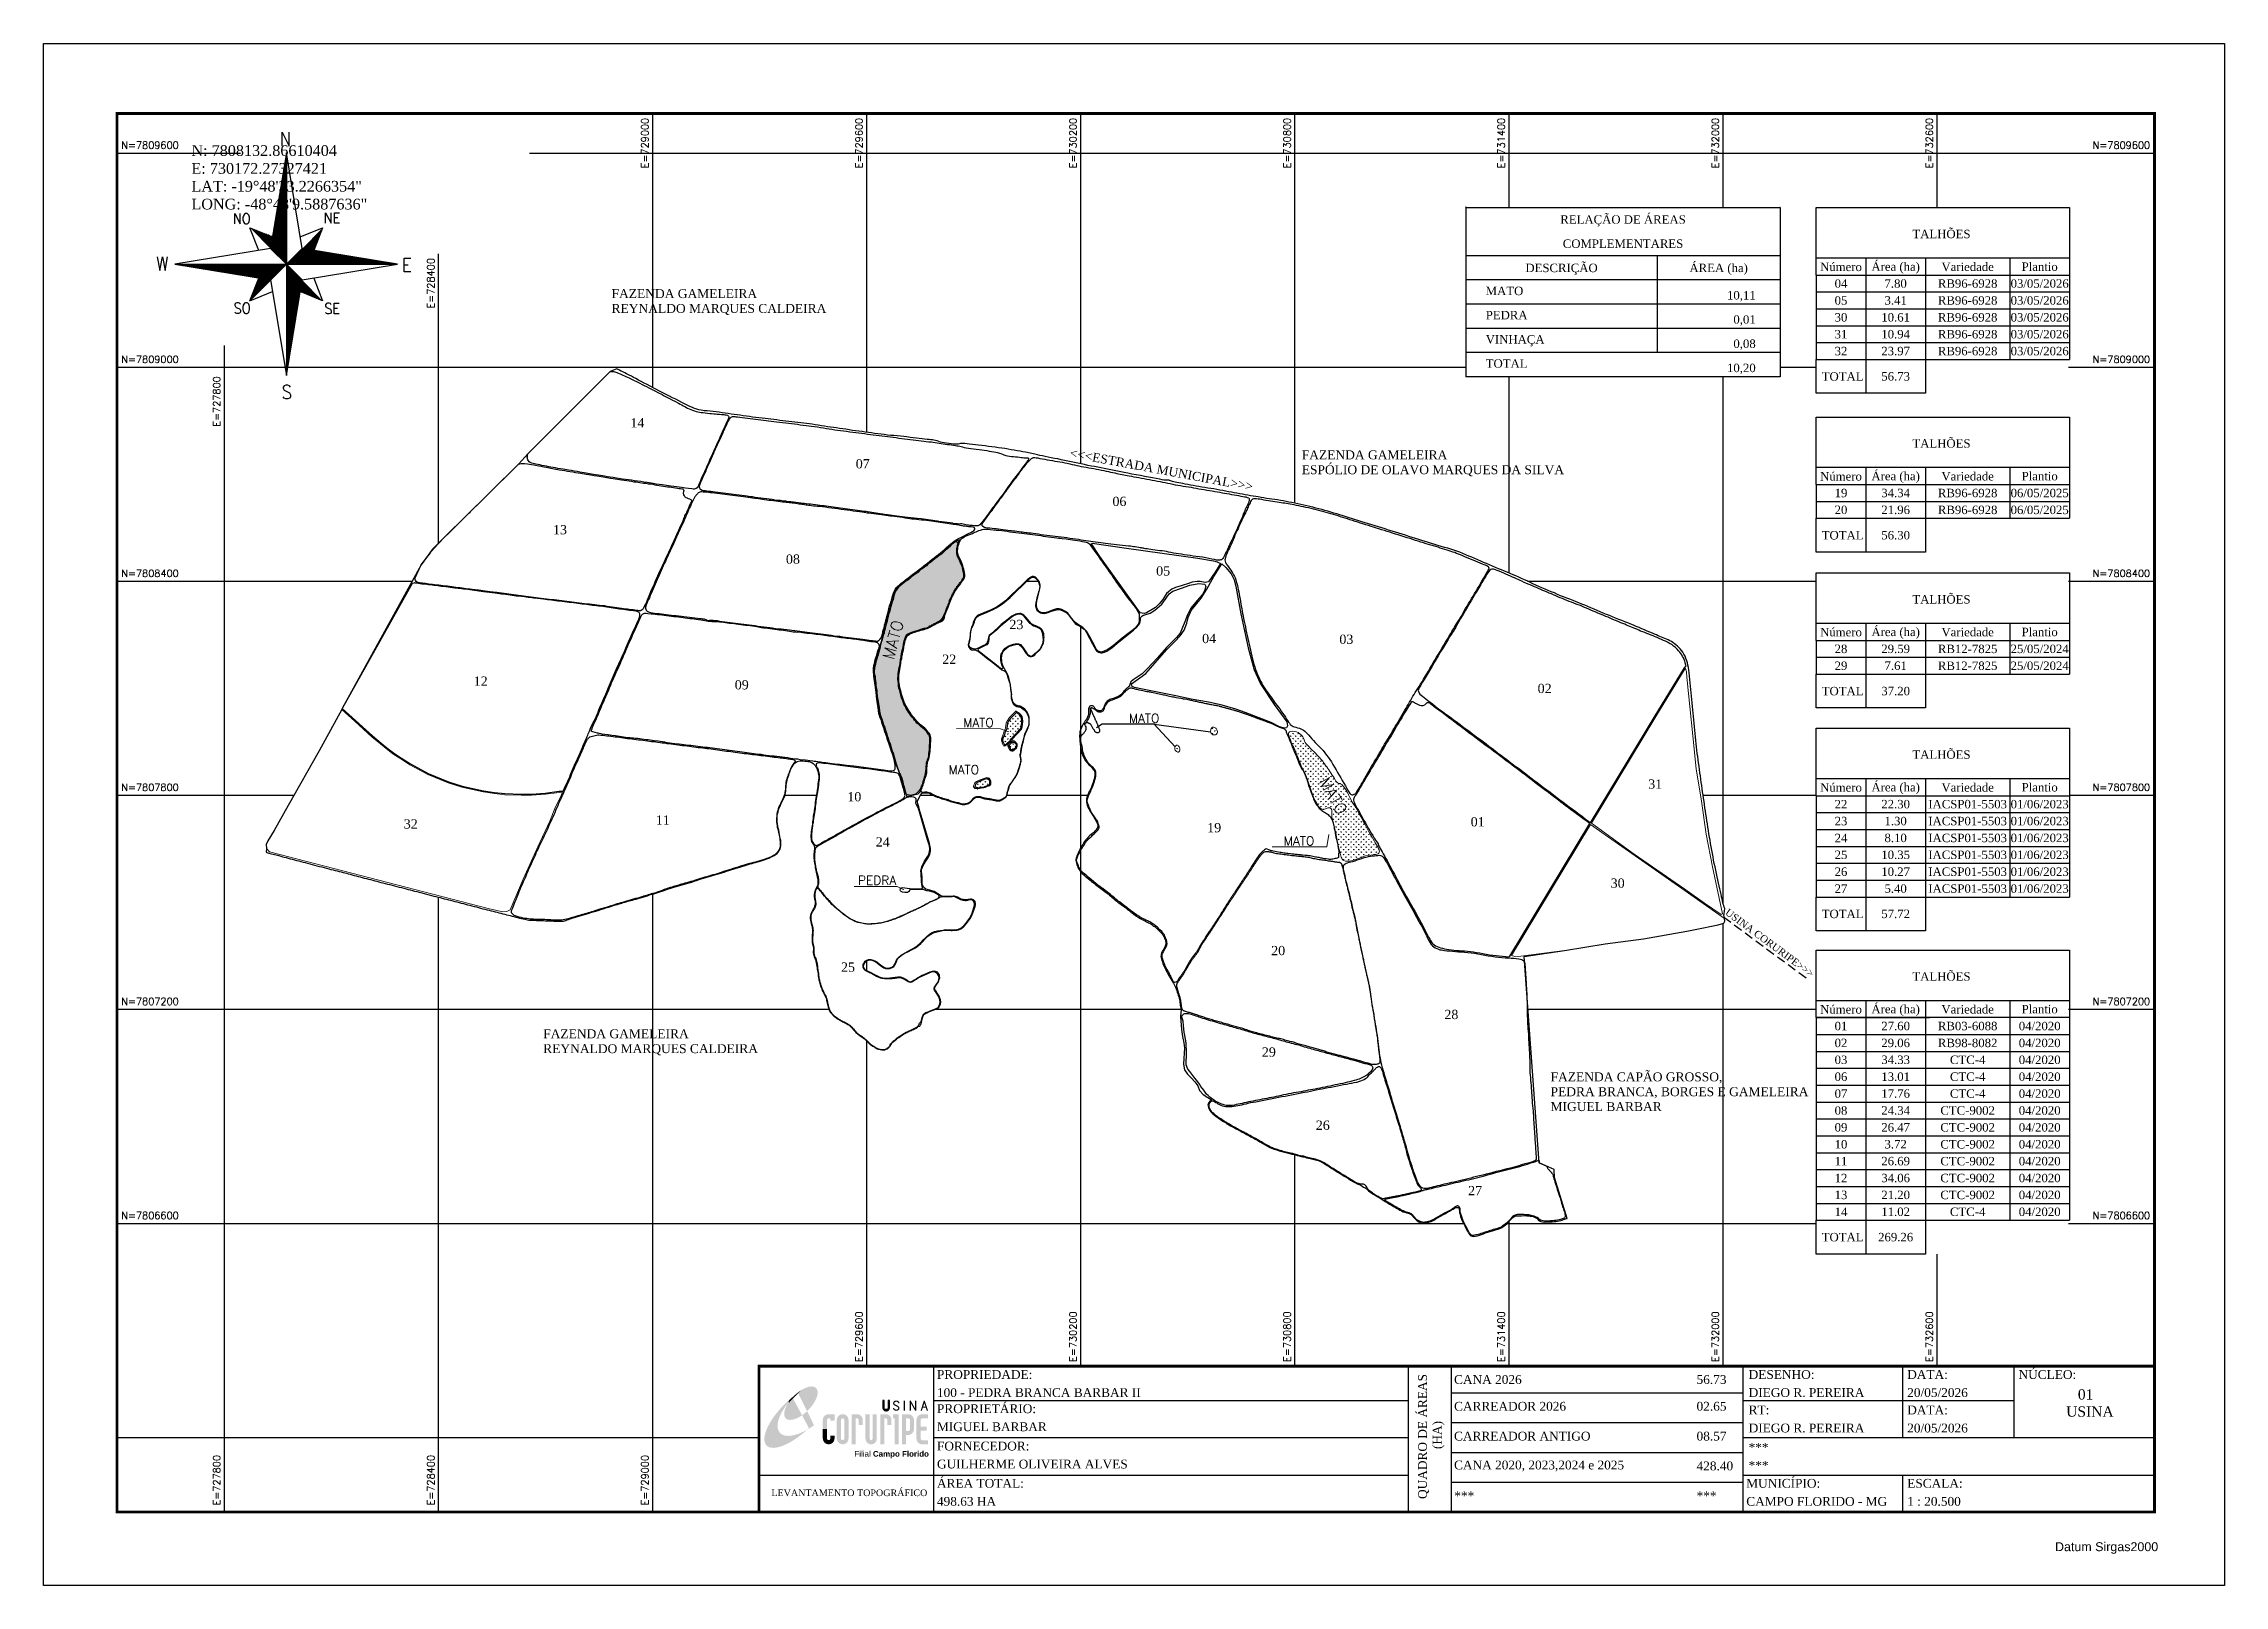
# Model space of a CAD drawing. Extents: x 727293 to 733405, y 7805585 to 7809907.
import ezdxf
from ezdxf.enums import TextEntityAlignment as Align

# ---------------------------------------------------------------- set-up
doc = ezdxf.new("R2010")
doc.units = 0
doc.linetypes.add('DASHED2', pattern=[0.375, 0.25, -0.125])
for name, color, linetype in [('0114000100', 1, 'Continuous'), ('0114000100001', 5, 'Continuous'), ('0114000100002', 5, 'Continuous'), ('0114000100003', 5, 'Continuous'), ('0114000100004', 5, 'Continuous'), ('0114000100005', 5, 'Continuous'), ('0114000100006', 5, 'Continuous'), ('0114000100007', 5, 'Continuous'), ('0114000100008', 5, 'Continuous'), ('0114000100009', 5, 'Continuous'), ('0114000100010', 5, 'Continuous'), ('0114000100011', 5, 'Continuous'), ('0114000100012', 5, 'Continuous'), ('0114000100013', 5, 'Continuous'), ('0114000100014', 5, 'Continuous'), ('0114000100019', 5, 'Continuous'), ('0114000100020', 5, 'Continuous'), ('0114000100022', 5, 'Continuous'), ('0114000100023', 5, 'Continuous'), ('0114000100024', 5, 'Continuous'), ('0114000100025', 5, 'Continuous'), ('0114000100026', 5, 'Continuous'), ('0114000100027', 5, 'Continuous'), ('0114000100028', 5, 'Continuous'), ('0114000100029', 5, 'Continuous'), ('0114000100030', 5, 'Continuous'), ('0114000100031', 5, 'Continuous'), ('0114000100032', 5, 'Continuous'), ('FOLHA', 5, 'Continuous'), ('MARGEM', 5, 'Continuous'), ('MATO', 3, 'Continuous'), ('NUMERAÇÕES', 7, 'Continuous'), ('PDF_SETA_NORTE', 3, 'Continuous'), ('QUADRO_DE_AREAS_COMPLEMENTARES', 7, 'Continuous'), ('RESERVA', 3, 'Continuous'), ('TABELAS', 7, 'Continuous'), ('TEXTO', 7, 'Continuous')]:
    doc.layers.add(name, color=color, linetype=linetype)
for name, color, linetype, true_color in [('MALHA', 251, 'Continuous', 0x505050), ('NUMERAÇÕES DOS TALHÕES', 7, 'Continuous', 0xffffff), ('TALHÕES', 4, 'Continuous', 0x00ffff)]:
    doc.layers.add(name, color=color, linetype=linetype, true_color=true_color)
doc.styles.add('AGROCAD', font='romans.shx')
doc.styles.add('AREAS', font='times.ttf')
doc.styles.add('ARIAL', font='arial.ttf')
doc.styles.add('marcelo', font='arial.ttf')
doc.styles.add('Simplex', font='simplex.shx')
pattern_1 = [(90, (0, 0), (-7.07106781, 7.07106781), [1.875, -12.26713563]), (45, (0, 0), (-7.071067812, 7.071067812), [1.875, -8.125]), (135, (0, 0), (-7.071067812, -7.071067812), [1.875, -8.125])]
pattern_2 = [(90, (-49.636, -43.4165), (-7.07106781, 7.07106781), [1.875, -12.26713563]), (45, (-49.636, -43.417), (-7.071067812, 7.071067812), [1.875, -8.125]), (135, (-49.636, -43.417), (-7.071067812, -7.071067812), [1.875, -8.125])]

msp = doc.modelspace()

# ---------------------------------------------------------------- texts
at = {"layer": 'FOLHA', "color": 7, "attachment_point": 4, "style": 'AREAS'}
for s, insert, char_height in [('PROPRIEDADE:', (729796.6, 7806176.1), 24.7), ('CANA 2026 ', (731245.9, 7806162.1), 24.7), ('56.73', (731925.6, 7806162.1), 24.7), ('DESENHO:', (732071.6, 7806176.1), 24.7), ('DATA:', (732516, 7806176.1), 24.7), ('NÚCLEO:', (732828, 7806176.1), 24.7), ('PROPRIETÁRIO:', (729796.6, 7806080.2), 24.7), ('100 - PEDRA BRANCA BARBAR II', (729796.6, 7806125.5), 24.7), ('CARREADOR 2026', (731245.9, 7806087.1), 24.7), ('02.65', (731925.6, 7806087.1), 24.7), ('DIEGO R. PEREIRA', (732071.6, 7806125.5), 24.7), ('RT:', (732071.6, 7806076.7), 24.7), ('DATA:', (732516, 7806076.7), 24.7), ('20/05/2026', (732516, 7806125.5), 24.7), ('   01\\PUSINA', (732961.6, 7806096.3), 28.82), ('MIGUEL BARBAR', (729796.6, 7806029.7), 24.7), ('DIEGO R. PEREIRA', (732071.6, 7806026.1), 24.7), ('20/05/2026', (732516, 7806026.1), 24.7), ('FORNECEDOR:', (729796.6, 7805975.6), 24.7), ('CARREADOR ANTIGO', (731245.9, 7806003.5), 24.7), ('08.57', (731925.6, 7806003.4), 24.7), ('***', (732071.5, 7805972.1), 24.7), ('GUILHERME OLIVEIRA ALVES', (729796.6, 7805925.1), 24.7), ('CANA 2020, 2023,2024 e 2025 ', (731245.9, 7805919.8), 24.7), ('428.40', (731925.6, 7805919.8), 24.7), ('***', (732071.5, 7805921.6), 24.7), ('LEVANTAMENTO TOPOGRÁFICO', (729332.6, 7805844.6), 18.633), ('ÁREA TOTAL:', (729796.6, 7805871.1), 24.7), ('***', (731246.5, 7805836.1), 24.7), ('***', (731925.6, 7805836.1), 24.7), ('MUNICÍPIO:', (732064.9, 7805871.1), 24.7), ('ESCALA:', (732516, 7805871.1), 24.7), ('498.63 HA', (729796.6, 7805820.5), 24.7), ('CAMPO FLORIDO - MG', (732064.9, 7805820.5), 24.7), ('1 : 20.500', (732516, 7805820.5), 24.7)]:
    msp.add_mtext(s, dxfattribs=dict(at, insert=insert, char_height=char_height))
at = {"layer": 'FOLHA', "color": 7, "insert": (731182.1, 7805827.5), "char_height": 24.7, "attachment_point": 4, "rotation": 90, "style": 'AREAS'}
msp.add_mtext('QUADRO DE ÁREAS\\P               (HA)', dxfattribs=at)
at = {"layer": 'NUMERAÇÕES DOS TALHÕES', "color": 0, "insert": (728211.2, 7809441.2), "char_height": 30, "attachment_point": 9, "style": 'AREAS'}
msp.add_mtext('\\pxql;N: 7808132.86610404\\PE: 730172.27327421\\PLAT: -19%%D48\'33.2266354" \\PLONG: -48%%D48\'9.5887636" ', dxfattribs=at)
at = {"layer": 'NUMERAÇÕES DOS TALHÕES', "color": 0, "char_height": 25, "attachment_point": 1, "style": 'AREAS'}
for s, insert in [('FAZENDA GAMELEIRA\\PREYNALDO MARQUES CALDEIRA', (728884.6, 7809218.5)), ('FAZENDA GAMELEIRA\\PESPÓLIO DE OLAVO MARQUES DA SILVA', (730819, 7808766.5)), ('FAZENDA GAMELEIRA\\PREYNALDO MARQUES CALDEIRA', (728693, 7807143.8)), ('FAZENDA CAPÃO GROSSO, \\PPEDRA BRANCA, BORGES E GAMELEIRA\\PMIGUEL BARBAR', (731516.4, 7807023.1))]:
    msp.add_mtext_dynamic_manual_height_columns(s, width=1055.839, gutter_width=12.5, heights=[0], dxfattribs=dict(at, insert=insert))
at = {"layer": 'NUMERAÇÕES DOS TALHÕES', "color": 0, "attachment_point": 1, "style": 'AREAS'}
for s, insert, char_height, rotation in [('<<<ESTRADA MUNICIPAL>>>', (730171.9, 7808772.3), 25, 349.44149), ('USINA CORURIPE>>>', (732015.6, 7807483.5), 20, 323.49643)]:
    msp.add_mtext_dynamic_manual_height_columns(s, width=1055.839, gutter_width=12.5, heights=[0], dxfattribs=dict(at, insert=insert, char_height=char_height, rotation=rotation))
at = {"layer": 'TABELAS', "style": 'AREAS'}
for s, height, p in [('RELAÇÃO DE ÁREAS', 23.667, (731719.5, 7809413.7)), ('COMPLEMENTARES', 23.667, (731719.5, 7809345.9)), ('DESCRIÇÃO', 23.67, (731547.2, 7809278)), ('ÁREA (ha)', 23.67, (731987.5, 7809278)), ('Plantio', 23.67, (732887.3, 7809281.5)), ('Plantio', 23.67, (732887.3, 7808694.4)), ('Plantio', 23.67, (732887.3, 7808257.6)), ('Plantio', 23.67, (732887.3, 7807822.3)), ('Plantio', 23.67, (732887.3, 7807200.4))]:
    msp.add_text(s, height=height, dxfattribs=at).set_placement(p, align=Align.MIDDLE_CENTER)
for s, height, p in [('TALHÕES', 23.67, (732612, 7809376.2)), ('Número', 23.67, (732330.4, 7809281.5)), ('Área (ha)', 23.67, (732483.6, 7809281.5)), ('Variedade', 23.67, (732685.4, 7809281.5)), ('04', 23.67, (732330.4, 7809234.2)), ('05', 23.67, (732330.4, 7809186.9)), ('3.41', 23.67, (732483.6, 7809186.9)), ('7.80', 23.67, (732483.6, 7809234.2)), ('RB96-6928', 23.67, (732685.4, 7809234.2)), ('RB96-6928', 23.67, (732685.4, 7809186.9)), ('03/05/2026', 23.67, (732887.3, 7809234.2)), ('03/05/2026', 23.67, (732887.3, 7809186.9)), ('30', 23.67, (732330.4, 7809139.5)), ('10.61', 23.67, (732483.6, 7809139.5)), ('RB96-6928', 23.67, (732685.4, 7809139.5)), ('03/05/2026', 23.67, (732887.3, 7809139.5)), ('31', 23.67, (732330.4, 7809092.2)), ('10.94', 23.67, (732483.6, 7809092.2)), ('RB96-6928', 23.67, (732685.4, 7809092.2)), ('03/05/2026', 23.67, (732887.3, 7809092.2)), ('32', 23.67, (732330.4, 7809044.9)), ('23.97', 23.67, (732483.6, 7809044.9)), ('RB96-6928', 23.67, (732685.4, 7809044.9)), ('03/05/2026', 23.67, (732887.3, 7809044.9)), ('56.73', 23.67, (732483.6, 7808973.9)), ('TALHÕES', 23.67, (732612, 7808789.1)), ('Área (ha)', 23.67, (732483.6, 7808694.4)), ('Número', 23.67, (732330.4, 7808694.4)), ('19', 23.67, (732330.4, 7808647.1)), ('34.34', 23.67, (732483.6, 7808647.1)), ('RB96-6928', 23.67, (732685.4, 7808647.1)), ('Variedade', 23.67, (732685.4, 7808694.4)), ('06/05/2025', 23.67, (732887.3, 7808647.1)), ('20', 23.67, (732330.4, 7808599.8)), ('21.96', 23.67, (732483.6, 7808599.8)), ('RB96-6928', 23.67, (732685.4, 7808599.8)), ('06/05/2025', 23.67, (732887.3, 7808599.8)), ('56.30', 23.67, (732483.6, 7808528.8)), ('TALHÕES', 23.67, (732612, 7808352.2)), ('Número', 23.67, (732330.4, 7808257.6)), ('28', 23.67, (732330.4, 7808210.2)), ('Área (ha)', 23.67, (732483.6, 7808257.6)), ('29.59', 23.67, (732483.6, 7808210.2)), ('RB12-7825', 23.67, (732685.4, 7808210.2)), ('Variedade', 23.67, (732685.4, 7808257.6)), ('25/05/2024', 23.67, (732887.3, 7808210.2)), ('29', 23.67, (732330.4, 7808162.9)), ('7.61', 23.67, (732483.6, 7808162.9)), ('RB12-7825', 23.67, (732685.4, 7808162.9)), ('25/05/2024', 23.67, (732887.3, 7808162.9)), ('37.20', 23.67, (732483.6, 7808091.9)), ('TALHÕES', 23.67, (732612, 7807917)), ('Número', 23.67, (732330.4, 7807822.3)), ('Área (ha)', 23.67, (732483.6, 7807822.3)), ('Variedade', 23.67, (732685.4, 7807822.3)), ('22', 23.67, (732330.4, 7807775)), ('23', 23.67, (732330.4, 7807727.6)), ('22.30', 23.67, (732483.6, 7807775)), ('1.30', 23.67, (732483.6, 7807727.6)), ('IACSP01-5503', 23.667, (732685.4, 7807775)), ('IACSP01-5503', 23.667, (732685.4, 7807727.6)), ('01/06/2023', 23.67, (732887.3, 7807775)), ('01/06/2023', 23.67, (732887.3, 7807727.6)), ('24', 23.67, (732330.4, 7807680.3)), ('8.10', 23.67, (732483.6, 7807680.3)), ('IACSP01-5503', 23.667, (732685.4, 7807680.3)), ('01/06/2023', 23.67, (732887.3, 7807680.3)), ('25', 23.67, (732330.4, 7807633)), ('10.35', 23.67, (732483.6, 7807633)), ('IACSP01-5503', 23.667, (732685.4, 7807633)), ('01/06/2023', 23.67, (732887.3, 7807633)), ('26', 23.67, (732330.4, 7807585.6)), ('27', 23.67, (732330.4, 7807538.3)), ('10.27', 23.67, (732483.6, 7807585.6)), ('5.40', 23.67, (732483.6, 7807538.3)), ('IACSP01-5503', 23.667, (732685.4, 7807585.6)), ('IACSP01-5503', 23.667, (732685.4, 7807538.3)), ('01/06/2023', 23.67, (732887.3, 7807585.6)), ('01/06/2023', 23.67, (732887.3, 7807538.3)), ('57.72', 23.67, (732483.6, 7807467.3)), ('TALHÕES', 23.67, (732612, 7807295.1)), ('Número', 23.67, (732330.4, 7807200.4)), ('Área (ha)', 23.67, (732483.6, 7807200.4)), ('Variedade', 23.67, (732685.4, 7807200.4)), ('01', 23.67, (732330.4, 7807153.1)), ('27.60', 23.67, (732483.6, 7807153.1)), ('RB03-6088', 23.67, (732685.4, 7807153.1)), ('04/2020', 23.67, (732887.3, 7807153.1)), ('02', 23.67, (732330.4, 7807105.7)), ('03', 23.67, (732330.4, 7807058.4)), ('29.06', 23.67, (732483.6, 7807105.7)), ('34.33', 23.67, (732483.6, 7807058.4)), ('RB98-8082', 23.67, (732685.4, 7807105.7)), ('CTC-4', 23.67, (732685.4, 7807058.4)), ('04/2020', 23.67, (732887.3, 7807105.7)), ('04/2020', 23.67, (732887.3, 7807058.4)), ('06', 23.67, (732330.4, 7807011.1)), ('13.01', 23.67, (732483.6, 7807011.1)), ('CTC-4', 23.67, (732685.4, 7807011.1)), ('04/2020', 23.67, (732887.3, 7807011.1)), ('07', 23.67, (732330.4, 7806963.7)), ('17.76', 23.67, (732483.6, 7806963.7)), ('CTC-4', 23.67, (732685.4, 7806963.7)), ('04/2020', 23.67, (732887.3, 7806963.7)), ('08', 23.67, (732330.4, 7806916.4)), ('09', 23.67, (732330.4, 7806869.1)), ('24.34', 23.67, (732483.6, 7806916.4)), ('26.47', 23.67, (732483.6, 7806869.1)), ('CTC-9002', 23.67, (732685.4, 7806916.4)), ('CTC-9002', 23.67, (732685.4, 7806869.1)), ('04/2020', 23.67, (732887.3, 7806916.4)), ('04/2020', 23.67, (732887.3, 7806869.1)), ('10', 23.67, (732330.4, 7806821.7)), ('3.72', 23.67, (732483.6, 7806821.7)), ('CTC-9002', 23.67, (732685.4, 7806821.7)), ('04/2020', 23.67, (732887.3, 7806821.7)), ('11', 23.67, (732330.4, 7806774.4)), ('26.69', 23.67, (732483.6, 7806774.4)), ('CTC-9002', 23.67, (732685.4, 7806774.4)), ('04/2020', 23.67, (732887.3, 7806774.4)), ('12', 23.67, (732330.4, 7806727.1)), ('34.06', 23.67, (732483.6, 7806727.1)), ('CTC-9002', 23.67, (732685.4, 7806727.1)), ('04/2020', 23.67, (732887.3, 7806727.1)), ('13', 23.67, (732330.4, 7806679.7)), ('14', 23.67, (732330.4, 7806632.4)), ('21.20', 23.67, (732483.6, 7806679.7)), ('11.02', 23.67, (732483.6, 7806632.4)), ('CTC-9002', 23.67, (732685.4, 7806679.7)), ('CTC-4', 23.67, (732685.4, 7806632.4)), ('04/2020', 23.67, (732887.3, 7806679.7)), ('04/2020', 23.67, (732887.3, 7806632.4)), ('269.26', 23.67, (732483.6, 7806561.4))]:
    msp.add_text(s, height=height, dxfattribs=at).set_placement(p, align=Align.MIDDLE)
for s, p in [('MATO', (731334.7, 7809213.5)), ('PEDRA', (731334.7, 7809145.7)), ('VINHAÇA', (731334.7, 7809077.8)), ('TOTAL', (731334.7, 7809010))]:
    msp.add_text(s, height=23.67, dxfattribs=at).set_placement(p, align=Align.MIDDLE_LEFT)
for s, p in [('10,11', (732091.4, 7809189.4)), ('0,01', (732091.4, 7809121.6)), ('0,08', (732091.4, 7809053.7)), ('10,20', (732091.4, 7808985.8))]:
    msp.add_text(s, height=23.67, dxfattribs=at).set_placement(p, align=Align.RIGHT)
at = {"layer": 'TABELAS', "color": 1, "style": 'AREAS'}
for p in [(732276.4, 7808962), (732276.4, 7808516.9), (732276.4, 7808080.1), (732276.4, 7807455.5), (732276.4, 7806549.6)]:
    msp.add_text('TOTAL', height=23.67, dxfattribs=at).set_placement(p)
at = {"layer": 'TEXTO', "linetype": 'Continuous', "style": 'Simplex'}
for rotation, p in [(74.94565, (729673.7, 7808235.6)), (299.51929, (730907.5, 7807798.1))]:
    msp.add_text('MATO', height=32.5, rotation=rotation, dxfattribs=at).set_placement(p, align=Align.MIDDLE_CENTER)
for s, p in [('MATO', (729912.9, 7808003.6)), ('MATO', (730377.3, 7808015.7)), ('MATO', (729871.8, 7807871.6)), ('MATO', (730811.4, 7807671.9)), ('PEDRA', (729628.9, 7807561.6))]:
    msp.add_text(s, height=25, dxfattribs=at).set_placement(p, align=Align.MIDDLE_CENTER)
at = {"layer": 'TEXTO', "linetype": 'Continuous', "lineweight": 9, "style": 'marcelo'}
msp.add_text('Datum Sirgas2000', height=25, dxfattribs=at).set_placement((732930.2, 7805706.2), align=Align.TOP_LEFT)

# ---------------------------------------------------------------- blocks, each defined once
blk = doc.blocks.new('area_de_talhao')
at = {"layer": 'NUMERAÇÕES', "linetype": 'Continuous', "style": 'AREAS'}
blk.add_attdef('NRO', text='', height=20, dxfattribs=at).set_placement((0, 6.1), align=Align.CENTER)
blk = doc.blocks.new('g')
at = {"layer": 'PDF_SETA_NORTE', "color": 7, "lineweight": 30}
for points in [[(1198.1, 4844.4), (1198.1, 4888.9), (1221.4, 4844.4), (1221.4, 4888.9)], [(1044.6, 4592.5), (1044.6, 4626.4), (1062.6, 4592.5), (1062.6, 4626.4)], [(1338.9, 4594.6), (1338.9, 4628.5), (1356.8, 4594.6), (1356.8, 4628.5)], [(1384.4, 4594.6), (1367.4, 4594.6), (1367.4, 4628.5), (1384.4, 4628.5)], [(1367.4, 4612.6), (1378, 4612.6)], [(793.8, 4485.6), (802.2, 4441.1), (810.7, 4485.6), (819.2, 4441.1), (827.6, 4485.6)], [(1615.1, 4436.9), (1592.9, 4436.9), (1592.9, 4481.4), (1615.1, 4481.4)], [(1592.9, 4460.2), (1606.6, 4460.2)], [(1063.7, 4332.1), (1060.5, 4335.3), (1057.3, 4336.4), (1052, 4336.4), (1047.8, 4335.3), (1044.6, 4332.1), (1044.6, 4329), (1046.7, 4324.7), (1047.8, 4323.7), (1049.9, 4321.5), (1058.4, 4318.4), (1060.5, 4317.3), (1062.6, 4315.2), (1063.7, 4312), (1063.7, 4306.7), (1060.5, 4303.6), (1057.3, 4302.5), (1052, 4302.5), (1047.8, 4303.6), (1044.6, 4306.7)], [(1356.8, 4330), (1354.7, 4334.2), (1350.5, 4335.3), (1345.2, 4335.3), (1342, 4334.2), (1338.9, 4330), (1338.9, 4326.8), (1339.9, 4323.7), (1342, 4322.6), (1344.1, 4320.5), (1352.6, 4317.3), (1354.7, 4316.3), (1355.8, 4314.1), (1356.8, 4311), (1356.8, 4305.7), (1354.7, 4302.5), (1350.5, 4301.4), (1345.2, 4301.4), (1342, 4302.5), (1338.9, 4305.7)], [(1383.3, 4301.4), (1366.4, 4301.4), (1366.4, 4335.3), (1383.3, 4335.3)], [(1366.4, 4319.4), (1377, 4319.4)], [(1225.6, 4064.3), (1222.4, 4068.6), (1217.1, 4070.7), (1209.7, 4070.7), (1204.4, 4068.6), (1201.3, 4064.3), (1201.3, 4060.1), (1203.4, 4055.9), (1204.4, 4053.8), (1208.7, 4051.6), (1218.2, 4047.4), (1222.4, 4045.3), (1223.5, 4043.2), (1225.6, 4038.9), (1225.6, 4032.6), (1222.4, 4028.4), (1217.1, 4026.2), (1209.7, 4026.2), (1204.4, 4028.4), (1201.3, 4032.6)]]:
    blk.add_lwpolyline(points, dxfattribs=at)
at = {"layer": 'PDF_SETA_NORTE', "lineweight": 25}
blk.add_lwpolyline([(1262.6, 4411.5), (1571.7, 4462.3), (1262.6, 4513.1), (1211.8, 4822.2), (1161, 4513.1), (850.9, 4462.3), (1161, 4411.5), (1211.8, 4101.4)], close=True, dxfattribs=at)
for points in [[(1207.6, 4797.8), (1211.8, 4802.1)], [(1208.7, 4805.2), (1211.8, 4808.4)], [(1208.7, 4802.1), (1211.8, 4805.2)], [(1209.7, 4809.5), (1211.8, 4811.6)], [(1210.8, 4816.9), (1211.8, 4817.9)], [(1210.8, 4813.7), (1211.8, 4814.8)], [(1211.8, 4822.2), (1211.8, 4462.3), (1211.8, 4101.4)], [(1211.8, 4821.1), (1211.8, 4821.1)], [(1193.9, 4714.2), (1211.8, 4732.2)], [(1194.9, 4721.6), (1211.8, 4738.6)], [(1194.9, 4718.5), (1211.8, 4735.4)], [(1196, 4729), (1211.8, 4744.9)], [(1196, 4725.9), (1211.8, 4741.7)], [(1197, 4733.3), (1211.8, 4748.1)], [(1198.1, 4740.7), (1211.8, 4754.4)], [(1198.1, 4737.5), (1211.8, 4751.3)], [(1199.1, 4748.1), (1211.8, 4760.8)], [(1199.1, 4744.9), (1211.8, 4757.6)], [(1200.2, 4752.3), (1211.8, 4764)], [(1201.3, 4759.7), (1211.8, 4770.3)], [(1201.3, 4756.6), (1211.8, 4767.1)], [(1202.3, 4767.1), (1211.8, 4776.7)], [(1202.3, 4764), (1211.8, 4773.5)], [(1203.4, 4771.4), (1211.8, 4779.8)], [(1204.4, 4778.8), (1211.8, 4786.2)], [(1204.4, 4775.6), (1211.8, 4783)], [(1205.5, 4786.2), (1211.8, 4792.5)], [(1205.5, 4783), (1211.8, 4789.4)], [(1206.6, 4790.4), (1211.8, 4795.7)], [(1207.6, 4794.7), (1211.8, 4798.9)], [(1180.1, 4630.6), (1211.8, 4662.4)], [(1181.2, 4638), (1211.8, 4668.7)], [(1181.2, 4633.8), (1211.8, 4665.5)], [(1182.2, 4645.4), (1211.8, 4675.1)], [(1182.2, 4642.2), (1211.8, 4671.9)], [(1183.3, 4649.7), (1211.8, 4678.2)], [(1184.3, 4657.1), (1211.8, 4684.6)], [(1184.3, 4652.8), (1211.8, 4681.4)], [(1185.4, 4664.5), (1211.8, 4690.9)], [(1185.4, 4661.3), (1211.8, 4687.8)], [(1186.4, 4668.7), (1211.8, 4694.1)], [(1187.5, 4676.1), (1211.8, 4700.5)], [(1187.5, 4671.9), (1211.8, 4697.3)], [(1188.6, 4683.5), (1211.8, 4706.8)], [(1188.6, 4680.4), (1211.8, 4703.6)], [(1189.6, 4687.8), (1211.8, 4710)], [(1190.7, 4695.2), (1211.8, 4716.3)], [(1190.7, 4690.9), (1211.8, 4713.2)], [(1191.7, 4702.6), (1211.8, 4722.7)], [(1191.7, 4699.4), (1211.8, 4719.5)], [(1192.8, 4706.8), (1211.8, 4725.9)], [(1193.9, 4710), (1211.8, 4729)], [(1165.3, 4551.2), (1167.4, 4550.2), (1211.8, 4594.6)], [(1166.3, 4545.9), (1211.8, 4591.4)], [(1167.4, 4554.4), (1211.8, 4597.8)], [(1168.4, 4561.8), (1211.8, 4604.1)], [(1168.4, 4557.6), (1211.8, 4601)], [(1169.5, 4565), (1211.8, 4607.3)], [(1170.6, 4573.5), (1211.8, 4613.7)], [(1170.6, 4569.2), (1211.8, 4610.5)], [(1171.6, 4580.9), (1211.8, 4620)], [(1171.6, 4576.6), (1211.8, 4616.8)], [(1172.7, 4584), (1211.8, 4624.3)], [(1173.7, 4592.5), (1211.8, 4630.6)], [(1173.7, 4588.3), (1211.8, 4627.4)], [(1174.8, 4599.9), (1211.8, 4637)], [(1174.8, 4595.7), (1211.8, 4633.8)], [(1175.9, 4604.1), (1211.8, 4640.1)], [(1176.9, 4611.6), (1211.8, 4646.5)], [(1176.9, 4607.3), (1211.8, 4643.3)], [(1178, 4619), (1211.8, 4652.8)], [(1178, 4614.7), (1211.8, 4649.7)], [(1179, 4626.4), (1211.8, 4659.2)], [(1179, 4623.2), (1211.8, 4656)], [(1122.9, 4506.8), (1093.3, 4579.8), (1167.4, 4550.2)], [(1098.6, 4577.7), (1161, 4515.2)], [(1103.9, 4575.6), (1162.1, 4518.4)], [(1109.2, 4573.5), (1162.1, 4520.5)], [(1114.5, 4572.4), (1162.1, 4523.7), (1211.8, 4572.4)], [(1119.8, 4570.3), (1163.2, 4525.8)], [(1124, 4568.2), (1163.2, 4529)], [(1129.3, 4566), (1164.2, 4531.1), (1211.8, 4578.7)], [(1134.6, 4563.9), (1164.2, 4534.3)], [(1139.9, 4561.8), (1164.2, 4536.4)], [(1145.2, 4559.7), (1165.3, 4539.6)], [(1150.5, 4557.6), (1165.3, 4541.7)], [(1155.7, 4555.5), (1166.3, 4544.9)], [(1160, 4553.3), (1166.3, 4547)], [(1161, 4516.3), (1211.8, 4566)], [(1161, 4411.5), (1211.8, 4462.3), (1161, 4513.1), (1211.8, 4562.9)], [(1162.1, 4519.5), (1211.8, 4569.2)], [(1163.2, 4526.9), (1211.8, 4575.6)], [(1163.2, 4511), (1211.8, 4559.7)], [(1164.2, 4535.3), (1211.8, 4581.9)], [(1164.2, 4509.9), (1211.8, 4556.5)], [(1165.3, 4542.8), (1211.8, 4588.3)], [(1165.3, 4538.5), (1211.8, 4585.1)], [(1166.3, 4507.8), (1211.8, 4553.3)], [(1167.4, 4506.8), (1211.8, 4550.2)], [(1169.5, 4504.7), (1211.8, 4547)], [(1170.6, 4502.5), (1211.8, 4543.8)], [(1172.7, 4501.5), (1211.8, 4540.6)], [(1173.7, 4499.4), (1211.8, 4537.5)], [(1175.9, 4498.3), (1211.8, 4534.3)], [(1176.9, 4496.2), (1211.8, 4531.1)], [(1179, 4495.1), (1211.8, 4527.9)], [(1180.1, 4493), (1211.8, 4524.8)], [(1182.2, 4492), (1211.8, 4521.6)], [(1256.3, 4550.2), (1329.3, 4579.8), (1300.8, 4506.8)], [(1328.3, 4575.6), (1264.8, 4512.1)], [(1326.2, 4570.3), (1267.9, 4512.1)], [(1324, 4565), (1270.1, 4512.1)], [(1321.9, 4559.7), (1273.2, 4511)], [(1319.8, 4554.4), (1275.4, 4511)], [(1317.7, 4549.1), (1278.5, 4509.9)], [(1315.6, 4543.8), (1280.6, 4509.9)], [(1313.5, 4539.6), (1283.8, 4509.9)], [(1311.3, 4534.3), (1285.9, 4508.9)], [(1309.2, 4529), (1289.1, 4508.9)], [(1307.1, 4523.7), (1291.2, 4507.8)], [(850.9, 4462.3), (1571.7, 4462.3)], [(852, 4462.3), (853, 4462.3)], [(855.2, 4461.3), (856.2, 4462.3)], [(858.3, 4461.3), (859.4, 4462.3)], [(860.4, 4460.2), (862.6, 4462.3)], [(863.6, 4460.2), (865.7, 4462.3)], [(865.7, 4459.1), (868.9, 4462.3)], [(868.9, 4459.1), (872.1, 4462.3)], [(872.1, 4459.1), (875.3, 4462.3)], [(874.2, 4458.1), (878.4, 4462.3)], [(877.4, 4458.1), (881.6, 4462.3)], [(879.5, 4457), (884.8, 4462.3)], [(882.7, 4457), (888, 4462.3)], [(884.8, 4456), (891.1, 4462.3)], [(888, 4456), (894.3, 4462.3)], [(891.1, 4456), (897.5, 4462.3)], [(893.3, 4454.9), (900.7, 4462.3)], [(896.4, 4454.9), (903.8, 4462.3)], [(898.6, 4453.8), (907, 4462.3)], [(901.7, 4453.8), (910.2, 4462.3)], [(904.9, 4452.8), (913.4, 4462.3)], [(907, 4452.8), (916.5, 4462.3)], [(910.2, 4452.8), (919.7, 4462.3)], [(912.3, 4451.7), (922.9, 4462.3)], [(915.5, 4451.7), (926.1, 4462.3)], [(917.6, 4450.7), (929.2, 4462.3)], [(920.8, 4450.7), (932.4, 4462.3)], [(924, 4449.6), (935.6, 4462.3)], [(926.1, 4449.6), (938.8, 4462.3)], [(929.2, 4449.6), (941.9, 4462.3)], [(931.4, 4448.6), (945.1, 4462.3)], [(934.5, 4448.6), (948.3, 4462.3)], [(937.7, 4447.5), (951.5, 4462.3)], [(939.8, 4447.5), (954.6, 4462.3)], [(943, 4447.5), (957.8, 4462.3)], [(945.1, 4446.4), (961, 4462.3)], [(948.3, 4446.4), (964.2, 4462.3)], [(950.4, 4445.4), (967.3, 4462.3)], [(953.6, 4445.4), (970.5, 4462.3)], [(956.8, 4444.3), (973.7, 4462.3)], [(958.9, 4444.3), (976.9, 4462.3)], [(962.1, 4444.3), (980.1, 4462.3)], [(964.2, 4443.3), (983.2, 4462.3)], [(967.3, 4443.3), (986.4, 4462.3)], [(970.5, 4442.2), (989.6, 4462.3)], [(972.6, 4442.2), (992.8, 4462.3)], [(975.8, 4441.1), (995.9, 4462.3)], [(977.9, 4441.1), (999.1, 4462.3)], [(981.1, 4441.1), (1002.3, 4462.3)], [(983.2, 4440.1), (1005.5, 4462.3)], [(986.4, 4440.1), (1008.6, 4462.3)], [(989.6, 4439), (1011.8, 4462.3)], [(991.7, 4439), (1015, 4462.3)], [(994.9, 4438), (1018.2, 4462.3)], [(997, 4438), (1021.3, 4462.3)], [(1000.2, 4438), (1024.5, 4462.3)], [(1003.3, 4436.9), (1027.7, 4462.3)], [(1005.5, 4436.9), (1030.9, 4462.3)], [(1008.6, 4435.9), (1034, 4462.3)], [(1010.7, 4435.9), (1037.2, 4462.3)], [(1013.9, 4434.8), (1040.4, 4462.3)], [(1016, 4434.8), (1043.6, 4462.3)], [(1019.2, 4434.8), (1046.7, 4462.3)], [(1022.4, 4433.7), (1049.9, 4462.3)], [(1024.5, 4433.7), (1053.1, 4462.3)], [(1027.7, 4432.7), (1056.3, 4462.3)], [(1029.8, 4432.7), (1059.4, 4462.3)], [(1033, 4431.6), (1062.6, 4462.3)], [(1036.1, 4431.6), (1065.8, 4462.3)], [(1038.3, 4431.6), (1069, 4462.3)], [(1041.4, 4430.6), (1072.1, 4462.3)], [(1043.6, 4430.6), (1075.3, 4462.3)], [(1046.7, 4429.5), (1078.5, 4462.3)], [(1048.8, 4429.5), (1081.7, 4462.3)], [(1052, 4428.4), (1084.8, 4462.3)], [(1055.2, 4428.4), (1088, 4462.3)], [(1057.3, 4428.4), (1091.2, 4462.3)], [(1060.5, 4427.4), (1094.4, 4462.3)], [(1062.6, 4427.4), (1097.5, 4462.3)], [(1065.8, 4426.3), (1100.7, 4462.3)], [(1069, 4426.3), (1103.9, 4462.3)], [(1071.1, 4426.3), (1107.1, 4462.3)], [(1074.2, 4425.3), (1110.2, 4462.3)], [(1076.4, 4425.3), (1113.4, 4462.3)], [(1079.5, 4424.2), (1116.6, 4462.3)], [(1081.7, 4424.2), (1119.8, 4462.3)], [(1084.8, 4423.2), (1122.9, 4462.3)], [(1088, 4423.2), (1126.1, 4462.3)], [(1090.1, 4423.2), (1129.3, 4462.3)], [(1093.3, 4422.1), (1132.5, 4462.3)], [(1211.8, 4462.3), (1093.3, 4343.8), (1122.9, 4416.8), (1168.4, 4462.3)], [(1095.4, 4422.1), (1135.6, 4462.3)], [(1097.5, 4354.4), (1155.7, 4411.5), (1206.6, 4462.3)], [(1098.6, 4421), (1138.8, 4462.3)], [(1101.8, 4421), (1142, 4462.3)], [(1101.8, 4363.9), (1150.5, 4412.6), (1200.2, 4462.3)], [(1103.9, 4420), (1145.2, 4462.3)], [(1103.9, 4369.2), (1147.3, 4413.6), (1197, 4462.3)], [(1106, 4374.5), (1145.2, 4413.6), (1193.9, 4462.3)], [(1107.1, 4420), (1148.3, 4462.3)], [(1108.1, 4379.8), (1142, 4413.6), (1190.7, 4462.3)], [(1109.2, 4420), (1151.5, 4462.3)], [(1110.2, 4385.1), (1139.9, 4414.7), (1187.5, 4462.3)], [(1112.4, 4418.9), (1154.7, 4462.3)], [(1112.4, 4390.3), (1136.7, 4414.7), (1184.3, 4462.3)], [(1114.5, 4418.9), (1157.9, 4462.3)], [(1114.5, 4395.6), (1134.6, 4415.7), (1181.2, 4462.3)], [(1116.6, 4399.9), (1131.4, 4415.7), (1178, 4462.3)], [(1117.6, 4417.9), (1161, 4462.3)], [(1120.8, 4417.9), (1164.2, 4462.3)], [(1120.8, 4410.5), (1126.1, 4416.8), (1171.6, 4462.3)], [(1128.2, 4416.8), (1174.8, 4462.3)], [(1153.6, 4412.6), (1203.4, 4462.3)], [(1158.9, 4411.5), (1209.7, 4462.3)], [(1183.3, 4489.8), (1211.8, 4518.4)], [(1185.4, 4488.8), (1211.8, 4515.2)], [(1186.4, 4486.7), (1211.8, 4512.1)], [(1188.6, 4485.6), (1211.8, 4508.9)], [(1189.6, 4483.5), (1211.8, 4505.7)], [(1191.7, 4482.4), (1211.8, 4502.5)], [(1192.8, 4480.3), (1211.8, 4499.4)], [(1194.9, 4479.3), (1211.8, 4496.2)], [(1196, 4477.1), (1211.8, 4493)], [(1198.1, 4476.1), (1211.8, 4489.8)], [(1199.1, 4474), (1211.8, 4486.7)], [(1201.3, 4472.9), (1211.8, 4483.5)], [(1202.3, 4470.8), (1211.8, 4480.3)], [(1204.4, 4469.7), (1211.8, 4477.1)], [(1205.5, 4467.6), (1211.8, 4474)], [(1207.6, 4466.5), (1211.8, 4470.8)], [(1208.7, 4464.4), (1211.8, 4467.6)], [(1210.8, 4463.4), (1211.8, 4464.4)], [(1262.6, 4513.1), (1211.8, 4462.3), (1262.6, 4411.5)], [(1211.8, 4461.3), (1211.8, 4461.3)], [(1211.8, 4458.1), (1214, 4460.2)], [(1211.8, 4454.9), (1215, 4458.1)], [(1211.8, 4451.7), (1217.1, 4457)], [(1211.8, 4448.6), (1218.2, 4454.9)], [(1211.8, 4445.4), (1220.3, 4453.8)], [(1211.8, 4442.2), (1221.4, 4451.7)], [(1211.8, 4439), (1223.5, 4450.7)], [(1211.8, 4435.9), (1224.5, 4448.6)], [(1212.9, 4462.3), (1263.7, 4513.1)], [(1216.1, 4462.3), (1265.8, 4512.1)], [(1219.3, 4462.3), (1269, 4512.1)], [(1222.4, 4462.3), (1271.1, 4511)], [(1225.6, 4462.3), (1274.3, 4511)], [(1228.8, 4462.3), (1277.5, 4511)], [(1232, 4462.3), (1279.6, 4509.9)], [(1235.1, 4462.3), (1282.8, 4509.9)], [(1238.3, 4462.3), (1284.9, 4508.9)], [(1241.5, 4462.3), (1288.1, 4508.9)], [(1244.7, 4462.3), (1291.2, 4508.9)], [(1247.8, 4462.3), (1293.3, 4507.8)], [(1251, 4462.3), (1296.5, 4507.8)], [(1254.2, 4462.3), (1298.6, 4506.8)], [(1257.4, 4462.3), (1301.8, 4506.8)], [(1260.5, 4462.3), (1303.9, 4505.7)], [(1263.7, 4462.3), (1307.1, 4505.7)], [(1266.9, 4462.3), (1310.3, 4505.7)], [(1270.1, 4462.3), (1312.4, 4504.7)], [(1273.2, 4462.3), (1315.6, 4504.7)], [(1276.4, 4462.3), (1317.7, 4503.6)], [(1279.6, 4462.3), (1320.9, 4503.6)], [(1282.8, 4462.3), (1324, 4502.5)], [(1285.9, 4462.3), (1326.2, 4502.5)], [(1289.1, 4462.3), (1329.3, 4502.5)], [(1292.3, 4462.3), (1331.4, 4501.5)], [(1305, 4518.4), (1294.4, 4507.8)], [(1295.5, 4462.3), (1334.6, 4501.5)], [(1302.9, 4513.1), (1297.6, 4507.8)], [(1298.6, 4462.3), (1336.7, 4500.4)], [(1300.8, 4507.8), (1299.7, 4506.8)], [(1301.8, 4462.3), (1339.9, 4500.4)], [(1305, 4462.3), (1343.1, 4499.4)], [(1308.2, 4462.3), (1345.2, 4499.4)], [(1311.3, 4462.3), (1348.4, 4499.4)], [(1314.5, 4462.3), (1350.5, 4498.3)], [(1317.7, 4462.3), (1353.7, 4498.3)], [(1320.9, 4462.3), (1356.8, 4497.2)], [(1324, 4462.3), (1359, 4497.2)], [(1327.2, 4462.3), (1362.1, 4496.2)], [(1330.4, 4462.3), (1364.3, 4496.2)], [(1333.6, 4462.3), (1367.4, 4496.2)], [(1336.7, 4462.3), (1369.6, 4495.1)], [(1339.9, 4462.3), (1372.7, 4495.1)], [(1343.1, 4462.3), (1375.9, 4494.1)], [(1346.3, 4462.3), (1378, 4494.1)], [(1349.4, 4462.3), (1381.2, 4493)], [(1352.6, 4462.3), (1383.3, 4493)], [(1355.8, 4462.3), (1386.5, 4493)], [(1359, 4462.3), (1389.7, 4492)], [(1362.1, 4462.3), (1391.8, 4492)], [(1365.3, 4462.3), (1395, 4490.9)], [(1368.5, 4462.3), (1397.1, 4490.9)], [(1371.7, 4462.3), (1400.2, 4489.8)], [(1374.8, 4462.3), (1402.4, 4489.8)], [(1378, 4462.3), (1405.5, 4489.8)], [(1381.2, 4462.3), (1408.7, 4488.8)], [(1384.4, 4462.3), (1410.8, 4488.8)], [(1387.5, 4462.3), (1414, 4487.7)], [(1390.7, 4462.3), (1416.1, 4487.7)], [(1393.9, 4462.3), (1419.3, 4487.7)], [(1397.1, 4462.3), (1422.5, 4486.7)], [(1400.2, 4462.3), (1424.6, 4486.7)], [(1403.4, 4462.3), (1427.8, 4485.6)], [(1406.6, 4462.3), (1429.9, 4485.6)], [(1409.8, 4462.3), (1433.1, 4484.5)], [(1412.9, 4462.3), (1435.2, 4484.5)], [(1416.1, 4462.3), (1438.3, 4484.5)], [(1419.3, 4462.3), (1441.5, 4483.5)], [(1422.5, 4462.3), (1443.6, 4483.5)], [(1425.6, 4462.3), (1446.8, 4482.4)], [(1428.8, 4462.3), (1448.9, 4482.4)], [(1432, 4462.3), (1452.1, 4481.4)], [(1435.2, 4462.3), (1455.3, 4481.4)], [(1438.3, 4462.3), (1457.4, 4481.4)], [(1441.5, 4462.3), (1460.6, 4480.3)], [(1444.7, 4462.3), (1462.7, 4480.3)], [(1447.9, 4462.3), (1465.9, 4479.3)], [(1451, 4462.3), (1468, 4479.3)], [(1454.2, 4462.3), (1471.2, 4478.2)], [(1457.4, 4462.3), (1474.3, 4478.2)], [(1460.6, 4462.3), (1476.5, 4478.2)], [(1463.7, 4462.3), (1479.6, 4477.1)], [(1466.9, 4462.3), (1481.7, 4477.1)], [(1470.1, 4462.3), (1484.9, 4476.1)], [(1473.3, 4462.3), (1488.1, 4476.1)], [(1476.5, 4462.3), (1490.2, 4475)], [(1479.6, 4462.3), (1493.4, 4475)], [(1482.8, 4462.3), (1495.5, 4475)], [(1486, 4462.3), (1498.7, 4474)], [(1489.2, 4462.3), (1500.8, 4474)], [(1492.3, 4462.3), (1504, 4472.9)], [(1495.5, 4462.3), (1507.1, 4472.9)], [(1498.7, 4462.3), (1509.3, 4471.8)], [(1501.9, 4462.3), (1512.4, 4471.8)], [(1505, 4462.3), (1514.6, 4471.8)], [(1508.2, 4462.3), (1517.7, 4470.8)], [(1512.4, 4462.3), (1520.9, 4470.8)], [(1515.6, 4462.3), (1523, 4469.7)], [(1518.8, 4462.3), (1526.2, 4469.7)], [(1522, 4462.3), (1528.3, 4468.7)], [(1525.1, 4462.3), (1531.5, 4468.7)], [(1528.3, 4462.3), (1533.6, 4468.7)], [(1531.5, 4462.3), (1536.8, 4467.6)], [(1534.7, 4462.3), (1540, 4467.6)], [(1537.8, 4462.3), (1542.1, 4466.5)], [(1541, 4462.3), (1545.2, 4466.5)], [(1544.2, 4462.3), (1547.4, 4466.5)], [(1547.4, 4462.3), (1550.5, 4465.5)], [(1550.5, 4462.3), (1553.7, 4465.5)], [(1553.7, 4462.3), (1555.8, 4464.4)], [(1556.9, 4462.3), (1559, 4464.4)], [(1560.1, 4462.3), (1561.1, 4463.4)], [(1563.2, 4462.3), (1564.3, 4463.4)], [(1566.4, 4462.3), (1566.4, 4463.4)], [(1569.6, 4462.3), (1569.6, 4462.3)], [(1095.4, 4349.1), (1157.9, 4411.5)], [(1099.7, 4359.6), (1152.6, 4412.6)], [(1118.7, 4405.2), (1129.3, 4415.7)], [(1122.9, 4415.7), (1124, 4416.8)], [(1211.8, 4432.7), (1226.7, 4447.5)], [(1211.8, 4429.5), (1227.7, 4445.4)], [(1211.8, 4426.3), (1229.8, 4444.3)], [(1211.8, 4423.2), (1230.9, 4442.2)], [(1211.8, 4420), (1233, 4441.1)], [(1211.8, 4416.8), (1234.1, 4439)], [(1211.8, 4413.6), (1236.2, 4438)], [(1211.8, 4410.5), (1237.2, 4435.9)], [(1211.8, 4407.3), (1239.4, 4434.8)], [(1211.8, 4404.1), (1240.4, 4432.7)], [(1211.8, 4400.9), (1242.5, 4431.6)], [(1211.8, 4397.8), (1243.6, 4429.5)], [(1211.8, 4394.6), (1245.7, 4428.4)], [(1211.8, 4391.4), (1246.8, 4426.3)], [(1211.8, 4388.2), (1248.9, 4425.3)], [(1211.8, 4385.1), (1249.9, 4423.2)], [(1211.8, 4381.9), (1252.1, 4422.1)], [(1211.8, 4378.7), (1253.1, 4420)], [(1211.8, 4375.5), (1255.2, 4418.9)], [(1211.8, 4372.4), (1256.3, 4416.8)], [(1211.8, 4369.2), (1258.4, 4415.7)], [(1211.8, 4366), (1259.5, 4413.6)], [(1211.8, 4362.8), (1261.6, 4412.6)], [(1211.8, 4359.6), (1262.6, 4410.5)], [(1211.8, 4356.5), (1261.6, 4406.2), (1319.8, 4348)], [(1211.8, 4353.3), (1261.6, 4403), (1314.5, 4350.1)], [(1211.8, 4350.1), (1260.5, 4398.8)], [(1211.8, 4346.9), (1260.5, 4394.6)], [(1211.8, 4343.8), (1259.5, 4391.4)], [(1211.8, 4340.6), (1258.4, 4387.2), (1283.8, 4362.8)], [(1211.8, 4337.4), (1258.4, 4384)], [(1211.8, 4334.2), (1257.4, 4379.8), (1267.9, 4369.2)], [(1300.8, 4416.8), (1329.3, 4343.8), (1256.3, 4373.4)], [(1278.5, 4364.9), (1258.4, 4385.1)], [(1273.2, 4367.1), (1258.4, 4381.9)], [(1294.4, 4358.6), (1259.5, 4392.5)], [(1289.1, 4360.7), (1259.5, 4390.3)], [(1309.2, 4352.2), (1260.5, 4400.9)], [(1303.9, 4354.4), (1260.5, 4397.8)], [(1299.7, 4356.5), (1260.5, 4395.6)], [(1325.1, 4345.9), (1262.6, 4408.3)], [(1093.3, 4343.8), (1167.4, 4373.4)], [(1211.8, 4331.1), (1257.4, 4375.5)], [(1211.8, 4327.9), (1256.3, 4372.4)], [(1211.8, 4324.7), (1255.2, 4368.1)], [(1211.8, 4321.5), (1255.2, 4364.9)], [(1211.8, 4318.4), (1254.2, 4360.7)], [(1211.8, 4315.2), (1254.2, 4356.5)], [(1211.8, 4312), (1253.1, 4353.3)], [(1211.8, 4308.8), (1252.1, 4349.1)], [(1211.8, 4305.7), (1252.1, 4345.9)], [(1211.8, 4302.5), (1251, 4341.7)], [(1211.8, 4299.3), (1251, 4337.4)], [(1211.8, 4296.1), (1249.9, 4334.2)], [(1211.8, 4293), (1249.9, 4330)], [(1211.8, 4289.8), (1248.9, 4325.8)], [(1211.8, 4286.6), (1247.8, 4322.6)], [(1211.8, 4283.4), (1247.8, 4318.4)], [(1211.8, 4280.3), (1246.8, 4315.2)], [(1211.8, 4277.1), (1246.8, 4311)], [(1211.8, 4272.9), (1245.7, 4306.7)], [(1258.4, 4372.4), (1256.3, 4374.5)], [(1262.6, 4370.2), (1257.4, 4376.6)], [(1211.8, 4269.7), (1244.7, 4303.6)], [(1211.8, 4266.5), (1244.7, 4299.3)], [(1211.8, 4263.3), (1243.6, 4296.1)], [(1211.8, 4260.2), (1243.6, 4291.9)], [(1211.8, 4257), (1242.5, 4287.7)], [(1211.8, 4253.8), (1241.5, 4284.5)], [(1211.8, 4250.6), (1241.5, 4280.3)], [(1211.8, 4247.5), (1240.4, 4277.1)], [(1211.8, 4244.3), (1240.4, 4272.9)], [(1211.8, 4241.1), (1239.4, 4268.6)], [(1211.8, 4237.9), (1238.3, 4265.4)], [(1211.8, 4234.8), (1238.3, 4261.2)], [(1211.8, 4231.6), (1237.2, 4258)], [(1211.8, 4228.4), (1237.2, 4253.8)], [(1211.8, 4225.2), (1236.2, 4249.6)], [(1211.8, 4222.1), (1235.1, 4246.4)], [(1211.8, 4218.9), (1235.1, 4242.2)], [(1211.8, 4215.7), (1234.1, 4239)], [(1211.8, 4212.5), (1234.1, 4234.8)], [(1211.8, 4209.4), (1233, 4230.5)], [(1211.8, 4206.2), (1232, 4227.3)], [(1211.8, 4203), (1232, 4223.1)], [(1211.8, 4199.8), (1230.9, 4219.9)], [(1211.8, 4196.7), (1230.9, 4215.7)], [(1211.8, 4193.5), (1229.8, 4211.5)], [(1211.8, 4190.3), (1229.8, 4208.3)], [(1211.8, 4187.1), (1228.8, 4204.1)], [(1211.8, 4184), (1227.7, 4200.9)], [(1211.8, 4180.8), (1227.7, 4196.7)], [(1211.8, 4177.6), (1226.7, 4192.4)], [(1211.8, 4174.4), (1226.7, 4189.2)], [(1211.8, 4171.2), (1225.6, 4185)], [(1211.8, 4168.1), (1224.5, 4181.8)], [(1211.8, 4164.9), (1224.5, 4177.6)], [(1211.8, 4161.7), (1223.5, 4173.4)], [(1211.8, 4158.5), (1223.5, 4170.2)], [(1211.8, 4155.4), (1222.4, 4166)], [(1211.8, 4152.2), (1221.4, 4162.8)], [(1211.8, 4149), (1221.4, 4158.5)], [(1211.8, 4145.8), (1220.3, 4154.3)], [(1211.8, 4142.7), (1220.3, 4151.1)], [(1211.8, 4139.5), (1219.3, 4146.9)], [(1211.8, 4136.3), (1218.2, 4143.7)], [(1211.8, 4133.1), (1218.2, 4139.5)], [(1211.8, 4130), (1217.1, 4135.3)], [(1211.8, 4126.8), (1217.1, 4132.1)], [(1211.8, 4123.6), (1216.1, 4127.9)], [(1211.8, 4120.4), (1215, 4124.7)], [(1211.8, 4117.3), (1215, 4120.4)], [(1211.8, 4114.1), (1214, 4116.2)], [(1211.8, 4110.9), (1214, 4113)], [(1211.8, 4107.7), (1212.9, 4108.8)], [(1211.8, 4104.6), (1211.8, 4105.6)]]:
    blk.add_lwpolyline(points, dxfattribs=at)
at = {"layer": 'PDF_SETA_NORTE', "color": 7, "lineweight": 30}
for points in [[(1079.5, 4626.4), (1076.4, 4624.3), (1074.2, 4621.1), (1073.2, 4617.9), (1071.1, 4613.7), (1071.1, 4605.2), (1073.2, 4599.9), (1074.2, 4596.7), (1076.4, 4593.6), (1079.5, 4592.5), (1084.8, 4592.5), (1087, 4593.6), (1090.1, 4596.7), (1091.2, 4599.9), (1092.2, 4605.2), (1092.2, 4613.7), (1091.2, 4617.9), (1090.1, 4621.1), (1087, 4624.3), (1084.8, 4626.4)], [(1079.5, 4336.4), (1076.4, 4335.3), (1074.2, 4332.1), (1072.1, 4329), (1071.1, 4323.7), (1071.1, 4315.2), (1072.1, 4311), (1074.2, 4306.7), (1076.4, 4303.6), (1079.5, 4302.5), (1084.8, 4302.5), (1087, 4303.6), (1090.1, 4306.7), (1091.2, 4311), (1092.2, 4315.2), (1092.2, 4323.7), (1091.2, 4329), (1090.1, 4332.1), (1087, 4335.3), (1084.8, 4336.4)]]:
    blk.add_lwpolyline(points, close=True, dxfattribs=at)
blk = doc.blocks.new('A$C78F83FB3')
at = {"layer": 'MARGEM'}
h = blk.add_hatch(color=20, dxfattribs=at)
edge = h.paths.add_edge_path()
edge.add_ellipse((19.49, 23.77), major_axis=(-6.68, -6.67), ratio=0.469426, start_angle=292.73277, end_angle=601.25787)
edge.add_ellipse((22.83, 22.05), major_axis=(12.64, 11.29), ratio=0.457614, start_angle=79.90686, end_angle=107.91393)
edge = h.paths.add_edge_path()
edge.add_ellipse((18.28, 18.7), major_axis=(13.95, 13.59), ratio=0.386848, start_angle=63.96117, end_angle=264.59932)
edge.add_ellipse((22.83, 22.05), major_axis=(12.64, 11.29), ratio=0.457614, start_angle=107.91393, end_angle=245.11815, ccw=False)
edge.add_ellipse((19.49, 23.77), major_axis=(-6.68, -6.67), ratio=0.469426, start_angle=241.25787, end_angle=292.73277, ccw=False)
for color, points in [(20, [(15.46, 26.12), (14.17, 24.81), (14.06, 24.24), (14.39, 23.97), (14.67, 24.54), (19.47, 29.32), (18.48, 28.66), (17.31, 27.78)]), (7, [(58.42, 24.9), (57.9, 24.9), (57.9, 21.73, -0.414214), (57.15, 20.98), (56.84, 20.98, -0.414214), (56.09, 21.73), (56.09, 24.9), (55.57, 24.9), (55.57, 21.73, 0.414214), (56.84, 20.46), (57.15, 20.46, 0.414214), (58.42, 21.73)]), (7, [(61.7, 24.9), (61.23, 24.9, 0.396318), (60.04, 23.78), (60.04, 23.72, 0.151912), (60.39, 22.97), (60.46, 22.92), (62.18, 22), (62.85, 21.83, 0.12407), (62.51, 22.42), (60.75, 23.36, -0.13192), (60.56, 23.77, -0.385578), (61.23, 24.37), (61.7, 24.37, -0.414214), (62.37, 23.7), (62.89, 23.7, 0.414214)]), (7, [(62.37, 23.7), (62.89, 23.7, 0.414214), (61.7, 24.9), (61.23, 24.9, 0.396318), (60.04, 23.78), (60.04, 23.72, 0.151912), (60.39, 22.97), (60.46, 22.92), (62.18, 22), (62.18, 22, -0.131921), (62.37, 21.59, -0.385578), (61.7, 20.98), (61.23, 20.98, -0.414214), (60.56, 21.65), (60.04, 21.65, 0.414214), (61.23, 20.46), (61.7, 20.46, 0.402546), (62.89, 21.61, 0.165292), (62.51, 22.42), (60.75, 23.36, -0.13192), (60.56, 23.77, -0.385578), (61.23, 24.37), (61.7, 24.37, -0.414214)]), (7, [(30.97, 12.46), (29.13, 12.46), (29.13, 8.21, 1), (34.29, 8.21), (34.29, 9.41), (32.45, 9.41), (32.45, 8.21, -1), (30.97, 8.21)])]:
    blk.add_hatch(color=color, dxfattribs=at).paths.add_polyline_path(points)
h = blk.add_hatch(color=7, dxfattribs=at)
h.paths.add_polyline_path([(65.24, 24.9), (64.72, 24.9), (64.72, 20.46), (65.24, 20.46)])
h.paths.add_polyline_path([(67.38, 20.46), (67.9, 20.46), (67.9, 23.74), (69.74, 20.46), (70.23, 20.46), (70.23, 24.9), (69.71, 24.9), (69.71, 21.58), (67.85, 24.9), (67.38, 24.9)])
h.paths.add_polyline_path([(72.17, 20.46), (72.72, 20.46), (73.14, 21.73), (74.49, 21.73), (74.9, 20.46), (75.45, 20.46), (74, 24.9), (73.62, 24.9)])
h.paths.add_polyline_path([(73.81, 23.8), (74.32, 22.25), (73.31, 22.25)], flags=16)
h = blk.add_hatch(color=7, dxfattribs=at)
h.paths.add_polyline_path([(31.71, 18.93, 0.414214), (29.13, 16.35), (29.13, 12.46), (30.97, 12.46), (30.97, 16.35, -0.414214), (31.71, 17.09), (32.45, 17.09), (32.45, 16.02), (34.29, 16.02), (34.29, 18.93)])
h.paths.add_polyline_path([(44.15, 17.09, -0.414214), (44.89, 16.35), (44.89, 14.1), (46.72, 14.1), (46.72, 16.17, 0.433937), (44.15, 18.93), (41.77, 18.93), (41.77, 12.46), (43.61, 12.46), (43.61, 17.09)])
h.paths.add_polyline_path([(43.61, 12.46), (41.77, 12.46), (41.77, 5.62), (43.61, 5.62)])
h.paths.add_polyline_path([(47.92, 12.46), (49.75, 12.46), (49.75, 18.93), (47.92, 18.93)])
h.paths.add_polyline_path([(52.91, 18.93), (51.08, 18.93), (51.08, 12.46), (52.91, 12.46)])
h.paths.add_polyline_path([(51.08, 8.12, -1), (49.75, 8.12), (49.75, 12.46), (47.92, 12.46), (47.92, 8.12, 1), (52.91, 8.12), (52.91, 12.46), (51.08, 12.46)])
h.paths.add_polyline_path([(54.41, 12.46), (56.25, 12.46), (56.25, 17.09), (56.79, 17.09, -0.414214), (57.53, 16.35), (57.53, 14.1), (59.36, 14.1), (59.36, 16.17, 0.433937), (56.79, 18.93), (54.41, 18.93)])
h.paths.add_polyline_path([(56.25, 12.46), (54.41, 12.46), (54.41, 5.62), (56.25, 5.62)])
h.paths.add_polyline_path([(60.73, 12.46), (62.58, 12.46), (62.58, 18.93), (60.02, 18.93), (60.02, 17.08), (60.73, 17.08)])
h.paths.add_polyline_path([(62.58, 12.46), (60.73, 12.46), (60.73, 5.62), (62.58, 5.62)])
h.paths.add_polyline_path([(64.06, 12.46), (65.82, 12.46), (65.82, 17.17), (66.66, 17.17, -0.450417), (67.48, 16.25), (67.48, 12.46), (69.24, 12.46, 0.002307), (69.24, 12.48, 0.005282), (69.23, 12.54, -0.000938), (69.23, 12.53), (69.23, 16.17, 0.433937), (66.66, 18.93), (64.06, 18.93)])
h.paths.add_polyline_path([(64.06, 5.62), (65.82, 5.62), (65.82, 9.77), (66.66, 9.77, 0.426056), (69.24, 12.46), (67.48, 12.46), (67.48, 12.45, -0.450417), (66.66, 11.53), (65.82, 11.53), (65.82, 12.46), (64.06, 12.46)])
h.paths.add_polyline_path([(70.37, 12.46), (74.87, 12.46), (74.87, 13.44), (72.21, 13.44), (72.21, 16.35, -0.414214), (72.95, 17.09), (75.38, 17.09), (75.38, 18.93), (72.95, 18.93, 0.414214), (70.37, 16.35)])
h.paths.add_polyline_path([(72.21, 11.62), (74.87, 11.62), (74.87, 12.46), (70.37, 12.46), (70.37, 8.21, 0.414214), (72.95, 5.62), (75.38, 5.62), (75.38, 7.47), (72.95, 7.47, -0.414214), (72.21, 8.21)])
h = blk.add_hatch(color=7, dxfattribs=at)
h.paths.add_polyline_path([(35.29, 16.35), (35.29, 8.21, 1), (40.46, 8.21, 0.016978), (40.45, 8.38), (40.45, 16.17, 0.433937), (37.88, 18.93), (37.87, 18.93, 0.41391)])
h.paths.add_polyline_path([(38.62, 16.35), (38.62, 8.21, -1), (37.13, 8.21), (37.13, 16.35, -1)], flags=16)
at = {"layer": 'MARGEM', "color": 7}
blk.add_lwpolyline([(58.42, 24.9), (57.9, 24.9), (57.9, 21.73, -0.414214), (57.15, 20.98), (56.84, 20.98, -0.414214), (56.09, 21.73), (56.09, 24.9), (55.57, 24.9), (55.57, 21.73, 0.414214), (56.84, 20.46), (57.15, 20.46, 0.414214), (58.42, 21.73), (58.42, 24.9)], format="xyb", close=True, dxfattribs=at)
at = {"layer": 'MARGEM', "color": 252, "insert": (43.05, 2.72), "char_height": 2.5, "attachment_point": 1, "style": 'ARIAL'}
blk.add_mtext_dynamic_manual_height_columns('Filial {\\fArial|b1|i0|c0|p34;Campo Florido}', width=33.0271, gutter_width=2.46, heights=[2.95], dxfattribs=at)
blk = doc.blocks.new('d')
at = {"layer": 'MARGEM', "linetype": 'ByBlock', "xscale": 7.64501357423452, "yscale": 7.64501357423452, "zscale": 7.64501357423452}
blk.add_blockref('A$C78F83FB3', (729346.9, 7805661.4), dxfattribs=at)
blk = doc.blocks.new('coordi')
at = {"layer": 'MALHA', "linetype": 'Continuous', "style": 'AGROCAD'}
blk.add_attdef('COORDI', (6, 6), '', height=10, dxfattribs=at)
blk = doc.blocks.new('coordf')
at = {"layer": 'MALHA', "linetype": 'Continuous', "style": 'AGROCAD'}
blk.add_attdef('COORDF', text='', height=10, dxfattribs=at).set_placement((-6, 6), align=Align.RIGHT)

# ---------------------------------------------------------------- hatches: boundary and pattern name
at = {"layer": 'RESERVA', "linetype": 'Continuous', "lineweight": 0}
h = msp.add_hatch(dxfattribs=at)
h.set_pattern_fill('GRASS', color=3, scale=10, style=0)
h.set_pattern_definition(pattern_1)
h.paths.add_polyline_path([(729840.3, 7808505.4), (729837.1, 7808502.4), (729833.7, 7808499.3), (729830.2, 7808495.9), (729826.7, 7808492.5), (729823.2, 7808489.2), (729820, 7808486.2), (729818.2, 7808484.4), (729817.2, 7808483.5), (729813.4, 7808479.8), (729810.3, 7808477.3), (729806.2, 7808474.5), (729801.7, 7808471.4), (729797.1, 7808468.2), (729792.4, 7808464.6), (729787.3, 7808460.8), (729782.1, 7808456.7), (729777, 7808452.6), (729771.9, 7808448.7), (729766.9, 7808444.7), (729761.6, 7808440.5), (729755.9, 7808436.2), (729750, 7808431.6), (729744, 7808426.9), (729737.9, 7808422.3), (729731.7, 7808417.7), (729725.6, 7808412.8), (729719.5, 7808408), (729713.3, 7808403.2), (729707.3, 7808398.4), (729701.3, 7808393.9), (729694.5, 7808388), (729690.1, 7808385), (729686.1, 7808381.1), (729683.1, 7808377), (729680.5, 7808372.6), (729678.3, 7808367.6), (729676.6, 7808362.2), (729674.7, 7808356.6), (729672.7, 7808350.5), (729670.7, 7808344.1), (729668.7, 7808337.3), (729666.8, 7808330.6), (729664.7, 7808323.6), (729659.4, 7808304.5), (729657.2, 7808295.3), (729655.9, 7808290), (729654.5, 7808284.3), (729653, 7808277.9), (729651.3, 7808271), (729649.6, 7808266.5), (729647.7, 7808258.5), (729645.9, 7808251.5), (729643.9, 7808244), (729642, 7808237.3), (729640.4, 7808230.7), (729638.4, 7808224), (729636.3, 7808216.8), (729634.1, 7808209.2), (729631.9, 7808201.2), (729629.6, 7808193.5), (729627.5, 7808186.6), (729625.6, 7808180.6), (729623.9, 7808174.6), (729622.3, 7808168.7), (729621.2, 7808162.9), (729620.5, 7808157.4), (729620.1, 7808152), (729620.1, 7808146.9), (729620.3, 7808141.7), (729620.9, 7808136.2), (729621.5, 7808130.3), (729622.3, 7808124), (729623.1, 7808117.5), (729623.9, 7808111), (729624.8, 7808104.3), (729625.8, 7808097.1), (729626.8, 7808089.7), (729627.7, 7808082), (729628.6, 7808074.2), (729629.8, 7808066.1), (729631, 7808058.1), (729632.2, 7808050.1), (729633.5, 7808042.4), (729634.9, 7808035.2), (729636.5, 7808028.8), (729638.1, 7808022.8), (729640.4, 7808017.1), (729642, 7808010.4), (729643.9, 7808003.9), (729645.9, 7807997.3), (729648, 7807990.5), (729650.2, 7807983.7), (729652.5, 7807976.8), (729654.7, 7807969.9), (729657, 7807962.8), (729659.4, 7807955.8), (729661.7, 7807948.9), (729664.1, 7807942.2), (729666.6, 7807935.5), (729669, 7807928.6), (729671.3, 7807921.7), (729673.7, 7807915.1), (729675.9, 7807908.7), (729677.6, 7807902.6), (729678.7, 7807896.7), (729679.5, 7807891.4), (729680.3, 7807887.7), (729681.8, 7807884.4), (729683.6, 7807880.8), (729685.4, 7807876.8), (729687, 7807872.4), (729688.7, 7807867.8), (729690.7, 7807863.2), (729693, 7807858.4), (729696.2, 7807850), (729697.1, 7807846.2), (729698.3, 7807842), (729699.7, 7807836.6), (729701.9, 7807829), (729703.7, 7807823.3), (729705.3, 7807817.7), (729706.8, 7807812.5), (729708, 7807808.8), (729709, 7807806.3), (729710, 7807804.7), (729711.5, 7807803.3), (729713, 7807802.2), (729714.6, 7807801.5), (729716.4, 7807801), (729718.3, 7807800.7), (729720.3, 7807800.5), (729723.1, 7807800.6), (729726.3, 7807801), (729729.5, 7807801.6), (729732, 7807802.2), (729734.1, 7807802.9), (729736.1, 7807803.6), (729738.1, 7807804.5), (729742.7, 7807808.6), (729744.9, 7807810.9), (729747.1, 7807813.5), (729749.2, 7807816.6), (729751.2, 7807820.2), (729753.1, 7807824.1), (729754.6, 7807828.2), (729756.2, 7807832.7), (729757.5, 7807836.8), (729758.8, 7807841.3), (729760.2, 7807846.2), (729761.5, 7807851.1), (729762.7, 7807856), (729763.8, 7807860.9), (729765.6, 7807874.4), (729765.9, 7807879.1), (729766.2, 7807884.3), (729766.9, 7807889.5), (729768, 7807894.4), (729769.5, 7807899.1), (729771, 7807903.6), (729772.5, 7807907.9), (729773.8, 7807912), (729774.4, 7807916.3), (729774.6, 7807920.9), (729774.8, 7807925.9), (729774.9, 7807931.4), (729775.2, 7807936.8), (729775.7, 7807942), (729776.2, 7807946.8), (729776.9, 7807951), (729777.6, 7807954.8), (729777.7, 7807958.3), (729777.4, 7807961.7), (729776.8, 7807965), (729775.6, 7807968.2), (729773.6, 7807971.4), (729771.2, 7807974.5), (729768.6, 7807977.7), (729765.8, 7807981.2), (729762.8, 7807984.6), (729759.3, 7807987.5), (729755.3, 7807990.2), (729752.5, 7807992.3), (729749.1, 7807995), (729744.9, 7807999.2), (729740, 7808004.1), (729736.7, 7808008.3), (729733.3, 7808012.4), (729729.9, 7808016.5), (729726.7, 7808020.8), (729723.3, 7808025.1), (729719.9, 7808029.6), (729716.4, 7808034.2), (729713.1, 7808038.9), (729710, 7808043.5), (729707.3, 7808048.3), (729704.8, 7808053.2), (729702.5, 7808058.2), (729700.6, 7808063.4), (729698.7, 7808068.7), (729697, 7808074.2), (729695.6, 7808079.6), (729694.3, 7808085), (729693, 7808090.4), (729691.6, 7808095.8), (729690.3, 7808101.1), (729689.1, 7808106.5), (729688.3, 7808111.9), (729687.6, 7808117), (729687.3, 7808121.5), (729687.2, 7808125.6), (729687.1, 7808129.9), (729687.2, 7808134.3), (729687.5, 7808138.9), (729688.2, 7808143.5), (729689.5, 7808147.9), (729690.6, 7808152.4), (729691.6, 7808157), (729692.3, 7808161.7), (729692.8, 7808166.5), (729693.8, 7808170.9), (729694.9, 7808175.1), (729695.7, 7808179.2), (729696.4, 7808183.5), (729697.1, 7808188.3), (729697.7, 7808193.5), (729698.5, 7808199), (729699.5, 7808204.7), (729700.4, 7808210.6), (729701.1, 7808216.6), (729702, 7808222.8), (729702.9, 7808229), (729704.3, 7808234.9), (729706.2, 7808240.4), (729708.7, 7808245.2), (729711.6, 7808249.2), (729714.9, 7808252.3), (729719, 7808254.3), (729723.4, 7808255.7), (729727.8, 7808257.3), (729732.4, 7808259), (729737.4, 7808260.7), (729742.6, 7808262), (729747.5, 7808263.6), (729751.9, 7808265.5), (729756.1, 7808267.1), (729759.7, 7808268.3), (729762.9, 7808268.5), (729765.7, 7808268.4), (729767.9, 7808268.6), (729769.2, 7808268.8), (729769.9, 7808269), (729770.7, 7808269.3), (729772.3, 7808270.1), (729774.7, 7808271.6), (729777.8, 7808273.7), (729781, 7808275.8), (729784.9, 7808277.8), (729789.1, 7808279.7), (729793.2, 7808281.9), (729797, 7808284.3), (729800.3, 7808286.5), (729803.5, 7808288.8), (729806.4, 7808291), (729809, 7808293.5), (729811.2, 7808296.7), (729813.6, 7808300.5), (729816.1, 7808304.5), (729818.4, 7808308.9), (729820.5, 7808313.3), (729822.4, 7808317.9), (729824.1, 7808322.4), (729826, 7808326.9), (729827.8, 7808331.3), (729829.4, 7808335.7), (729830.9, 7808340.1), (729832.6, 7808344.7), (729834.3, 7808349), (729836.1, 7808353.6), (729838.2, 7808357.8), (729840.2, 7808362.2), (729842.4, 7808366.7), (729844.7, 7808371.2), (729847.4, 7808375.6), (729850.4, 7808379.5), (729853.2, 7808383.1), (729855.9, 7808386.6), (729858.7, 7808390), (729861.4, 7808393.7), (729864.2, 7808397.5), (729866.8, 7808401.4), (729869.3, 7808405), (729871.2, 7808407.8), (729872.5, 7808410.2), (729873.2, 7808412.6), (729873.1, 7808415.1), (729872.2, 7808418.4), (729871.4, 7808422.2), (729870.8, 7808426.6), (729870, 7808431.1), (729869.1, 7808435.8), (729868, 7808440.5), (729866.7, 7808445.2), (729865.1, 7808449.7), (729863.2, 7808454.1), (729861.2, 7808458.3), (729859.2, 7808462.3), (729857.3, 7808466.4), (729855.5, 7808470.7), (729853.9, 7808475.1), (729852.8, 7808479.7), (729852, 7808484.3), (729851.8, 7808488.8), (729852.3, 7808493), (729853.2, 7808496.9), (729854.2, 7808500.4), (729855.1, 7808503.4), (729855.3, 7808506.1), (729854.5, 7808508.3), (729852.6, 7808509.8), (729849.9, 7808510.2), (729846.6, 7808509.5), (729843.4, 7808507.8)])
h = msp.add_hatch(dxfattribs=at)
h.set_pattern_fill('GRASS', color=3, scale=10, style=0)
h.set_pattern_definition(pattern_2)
h.paths.add_polyline_path([(730030.1, 7808027.3), (730028.7, 7808028.8), (730020, 7808035.1), (730018.2, 7808036.6), (730007.7, 7808025.8), (730004, 7808017.8), (729996.6, 7808007.5), (729995.7, 7807997.4), (729992.9, 7807981.6), (729983.6, 7807965.3), (729979.6, 7807950.8), (729982.2, 7807944), (729989.7, 7807944.2), (729999.6, 7807955.8), (730008.6, 7807962.8), (730011.1, 7807971.7), (730030.9, 7807988.2), (730034.4, 7808001.8), (730033.3, 7808019.5)])
h = msp.add_hatch(dxfattribs=at)
h.set_pattern_fill('GRASS', color=3, scale=10, style=0)
h.set_pattern_definition(pattern_1)
h.paths.add_polyline_path([(730574.2, 7807990.2), (730576.2, 7807989.2), (730578.4, 7807987.6), (730580, 7807985.6), (730581.4, 7807983.2), (730582.8, 7807978.4), (730582.7, 7807975.9), (730582, 7807973.6), (730579.2, 7807970.6), (730577.3, 7807969.6), (730574.9, 7807968.9), (730572.3, 7807969), (730569.8, 7807969.7), (730567.6, 7807971.2), (730565.4, 7807973.2), (730564, 7807976), (730563.4, 7807979), (730564.3, 7807984.4), (730565.5, 7807986.7), (730567.2, 7807988.8), (730569, 7807990.4), (730569.9, 7807990.6), (730572.1, 7807990.6)])
h.paths.add_polyline_path([(730464.4, 7807926.2), (730463.3, 7807928.5), (730463, 7807931.1), (730463.2, 7807933.5), (730463.9, 7807935.9), (730465.3, 7807937.8), (730466.8, 7807939.3), (730468.4, 7807940.2), (730470.4, 7807940.2), (730472.4, 7807938.9), (730474, 7807937.3), (730475.3, 7807935.3), (730476.3, 7807933.1), (730476.9, 7807930.5), (730477.1, 7807927.9), (730476.9, 7807925.5), (730476.3, 7807923.7), (730475.6, 7807922.4), (730474.6, 7807921.6), (730473.4, 7807921.1), (730471.6, 7807920.9), (730469.7, 7807921.4), (730467.7, 7807922.6), (730465.9, 7807924.2)])
h = msp.add_hatch(dxfattribs=at)
h.set_pattern_fill('GRASS', color=3, scale=10, style=0)
h.set_pattern_definition(pattern_1)
h.paths.add_polyline_path([(730953.2, 7807615.6), (730960.2, 7807617.2), (730967.4, 7807619.1), (730974.8, 7807621.5), (730982.3, 7807624.4), (730990, 7807627.2), (730997.8, 7807629.7), (731005.5, 7807631.4), (731012.6, 7807632.4), (731018.3, 7807633), (731023, 7807633.6), (731026.7, 7807634.1), (731029.9, 7807634.9), (731032.8, 7807636.1), (731034.9, 7807638), (731036.1, 7807640.4), (731036.5, 7807643.5), (731036, 7807647.2), (731034.4, 7807651.3), (731031.5, 7807655.9), (731028.3, 7807661.2), (731025.2, 7807666.7), (731021.9, 7807672.6), (731018.4, 7807678.8), (731014.6, 7807684.9), (731010.8, 7807691.2), (731007.3, 7807697.8), (731003.6, 7807704.8), (730999.6, 7807712.1), (730995.4, 7807719.7), (730991.2, 7807727.5), (730987, 7807735.5), (730982.6, 7807743.5), (730978.3, 7807751.4), (730974.2, 7807758.8), (730970.8, 7807765.2), (730967.6, 7807770.3), (730964, 7807775.3), (730960.6, 7807780.8), (730957.5, 7807787.1), (730954.2, 7807793.8), (730950.5, 7807800.7), (730946.9, 7807807.7), (730943.4, 7807814.1), (730939.9, 7807819.7), (730936.5, 7807824.4), (730933.5, 7807827.6), (730931.3, 7807829.8), (730929.4, 7807831.2), (730928, 7807832.1), (730926.6, 7807832.7), (730924.7, 7807833.2), (730922.2, 7807833.8), (730919.5, 7807834.9), (730917.1, 7807836.7), (730914.8, 7807839.5), (730912.7, 7807843), (730910.4, 7807847), (730907.8, 7807851.4), (730904.7, 7807856.1), (730901.3, 7807861.1), (730898, 7807866.1), (730894.9, 7807870.8), (730891.9, 7807875.1), (730889, 7807879.4), (730886, 7807883.7), (730883.1, 7807887.9), (730880.3, 7807891.9), (730877.7, 7807895.2), (730875.4, 7807898.1), (730872.7, 7807901.2), (730869.3, 7807905), (730865.5, 7807909.1), (730861.6, 7807913.4), (730857.2, 7807917.7), (730852.6, 7807922.2), (730848.1, 7807926.6), (730843.8, 7807931.2), (730839.6, 7807935.8), (730835.4, 7807940.1), (730831.6, 7807943.9), (730828.3, 7807947.6), (730826.5, 7807951.6), (730825.6, 7807956), (730824.3, 7807960.1), (730821.8, 7807964.1), (730818.3, 7807968.2), (730814.1, 7807972.3), (730809.1, 7807975.5), (730804.1, 7807977.5), (730798.5, 7807978.8), (730792.6, 7807979.3), (730787.9, 7807978.8), (730784.6, 7807977.5), (730782.7, 7807975.8), (730781.6, 7807973.3), (730781.7, 7807970.3), (730784.8, 7807961.6), (730787.1, 7807955.5), (730789.5, 7807948.8), (730792.4, 7807942), (730794.3, 7807938.5), (730796.4, 7807933.7), (730799.7, 7807927.1), (730801.4, 7807923.2), (730803.4, 7807918.3), (730805.4, 7807912.8), (730807.6, 7807907), (730810, 7807900.8), (730812.8, 7807894.4), (730815.3, 7807888.1), (730817.7, 7807882.4), (730820.5, 7807876.7), (730823.4, 7807871), (730826.5, 7807865), (730829.6, 7807858), (730832.5, 7807850.7), (730835.2, 7807842.8), (730837.9, 7807834.7), (730840.8, 7807826.8), (730843.8, 7807818.8), (730846.4, 7807810.7), (730849.1, 7807802.7), (730852.2, 7807794.9), (730855.6, 7807787.5), (730859.2, 7807780.4), (730862.8, 7807773.9), (730866.2, 7807768.6), (730869.5, 7807764.8), (730873, 7807762.1), (730876.3, 7807760.6), (730879.5, 7807760.2), (730882.8, 7807760.9), (730885.5, 7807761.8), (730888, 7807763), (730890.2, 7807764), (730892.2, 7807764.6), (730894.2, 7807764.9), (730896.3, 7807764.8), (730898.1, 7807764.3), (730899.8, 7807763.6), (730900.9, 7807762.5), (730902, 7807761.3), (730902.8, 7807759.7), (730903.3, 7807757.6), (730903.5, 7807755), (730903.4, 7807751.8), (730903.2, 7807748.2), (730903.1, 7807743.8), (730903.7, 7807738.4), (730905, 7807732.7), (730906.5, 7807726.9), (730908.4, 7807720.3), (730910.1, 7807713.2), (730911.8, 7807705.7), (730913.7, 7807698.1), (730915.1, 7807690.2), (730916.7, 7807682), (730918.5, 7807673.4), (730920.4, 7807664.5), (730922.4, 7807655.8), (730924.3, 7807647.6), (730925.8, 7807641.2), (730926.9, 7807637.2), (730927.8, 7807633.7), (730928.5, 7807630.3), (730929.6, 7807626.7), (730931, 7807623.6), (730932.7, 7807620.8), (730934.9, 7807618.1), (730937.1, 7807616.9), (730941.3, 7807615.1), (730946.8, 7807614.7)])
h = msp.add_hatch(dxfattribs=at)
h.set_pattern_fill('GRASS', color=3, scale=10, style=0)
h.set_pattern_definition(pattern_2)
h.paths.add_polyline_path([(730018.2, 7807945.9), (730011.5, 7807949.5), (730008.2, 7807948.5), (730003.7, 7807941.8), (730000.8, 7807931.8), (730005.1, 7807924.2), (730013.7, 7807927.7), (730017.6, 7807936.5)])
h.paths.add_polyline_path([(729945.6, 7807848.4), (729936.5, 7807850.7), (729922.5, 7807844.4), (729909.6, 7807838.3), (729898.1, 7807831.4), (729896.1, 7807823.4), (729904.8, 7807816.5), (729909.6, 7807816.5), (729916.8, 7807817.8), (729927.4, 7807818.6), (729939.8, 7807821.4), (729949, 7807827.9)])

# ---------------------------------------------------------------- linework, layer by layer
at = {"layer": '0114000100'}
msp.add_lwpolyline([(730481, 7807199.5), (730479.5, 7807179.4), (730482.4, 7807142.9), (730484.7, 7807124.1), (730488.4, 7807106.2), (730490.6, 7807091.4), (730489.9, 7807076.8), (730488.9, 7807061.8), (730487.8, 7807046.5), (730490.7, 7807030.4), (730498.8, 7807017.7), (730509.7, 7807007.4), (730519.6, 7806996.7), (730527.4, 7806985.9), (730532.7, 7806972.7), (730542.7, 7806961), (730555.9, 7806953), (730565.5, 7806946.9), (730565.3, 7806945.6), (730564.7, 7806944.6), (730563.4, 7806943.6), (730561.4, 7806942.1), (730559.3, 7806939.9), (730557.6, 7806936.9), (730556.5, 7806934.2), (730556.2, 7806931.5), (730556.5, 7806928.3), (730557.7, 7806924.4), (730559.3, 7806920.5), (730561.7, 7806916.5), (730564.6, 7806912.3), (730568.6, 7806908), (730573.4, 7806903.8), (730579, 7806899.6), (730584.7, 7806895.6), (730594.9, 7806888.4), (730599.9, 7806885.2), (730604.9, 7806882.3), (730609.4, 7806879.4), (730614.3, 7806876.6), (730619.1, 7806873.8), (730623.2, 7806871.4), (730626.9, 7806869.4), (730630.9, 7806867.4), (730635.1, 7806865), (730640.6, 7806862.1), (730646.6, 7806859), (730652.5, 7806855.8), (730658.5, 7806852.7), (730664.4, 7806849.4), (730670.4, 7806846), (730676.6, 7806842.8), (730682.6, 7806839.4), (730688.9, 7806836.1), (730695.3, 7806832.7), (730701.7, 7806828.9), (730708, 7806825.1), (730714.5, 7806821.4), (730721.2, 7806817.6), (730727.9, 7806814), (730734.7, 7806810.9), (730741.8, 7806808.2), (730749, 7806805.7), (730756.2, 7806803.4), (730763.5, 7806801.4), (730770.4, 7806799.2), (730777.7, 7806797.3), (730784.9, 7806795.5), (730791.3, 7806794.3), (730796.4, 7806793.5), (730801.3, 7806792.3), (730806.2, 7806790.4), (730811.7, 7806788.8), (730817.3, 7806787.6), (730822, 7806786.9), (730825.7, 7806786.5), (730828.7, 7806785.6), (730832.6, 7806784.1), (730838.3, 7806782.6), (730846, 7806780.8), (730854, 7806778.8), (730861.2, 7806777), (730867.4, 7806774.9), (730873.3, 7806772.4), (730878.8, 7806769.2), (730884.5, 7806765.8), (730890.7, 7806762), (730896.9, 7806758.1), (730903, 7806754.2), (730909, 7806750.5), (730915.1, 7806746.6), (730926.9, 7806739.5), (730932.6, 7806736.1), (730938.2, 7806732.5), (730950.1, 7806725.4), (730956.1, 7806721.4), (730962.1, 7806717.6), (730968, 7806714.1), (730974, 7806711.2), (730979.9, 7806709.1), (730984.8, 7806707), (730988.6, 7806704.2), (730992.1, 7806701.8), (730998.4, 7806698.2), (731001, 7806696.4), (731003.3, 7806694.1), (731006, 7806691.4), (731009.7, 7806688.6), (731014.2, 7806685.5), (731019.2, 7806682.2), (731024.5, 7806678.8), (731030.1, 7806675.4), (731035.6, 7806672), (731041.3, 7806668.5), (731047.1, 7806664.9), (731053, 7806661.3), (731059, 7806657.8), (731065.1, 7806654.1), (731071, 7806650.6), (731076.5, 7806647.3), (731081.4, 7806644.2), (731086.2, 7806642), (731090.4, 7806640), (731094.1, 7806637.1), (731098.4, 7806634.9), (731103, 7806632.7), (731107.7, 7806630.9), (731112.5, 7806629.4), (731117.3, 7806628.1), (731121.6, 7806626.7), (731125.3, 7806624.8), (731128.5, 7806621.9), (731131.4, 7806618.2), (731134.6, 7806614.1), (731138.5, 7806610.6), (731142.7, 7806607.5), (731147, 7806604.6), (731151.1, 7806602.4), (731154.9, 7806601), (731158.9, 7806600.3), (731163.1, 7806600.4), (731167.4, 7806600.9), (731172.4, 7806602.3), (731177.3, 7806603.9), (731181.6, 7806605.3), (731185.2, 7806607), (731188.8, 7806609.1), (731193, 7806611.5), (731216.3, 7806624.9), (731222, 7806628), (731227.7, 7806631.2), (731233.5, 7806634.4), (731238.9, 7806637.5), (731243.6, 7806640.1), (731247.4, 7806642.2), (731251.1, 7806644), (731254.2, 7806644.9), (731257.2, 7806644.8), (731259.3, 7806643.5), (731260.2, 7806641.1), (731260.7, 7806638.3), (731261, 7806634.6), (731261.6, 7806630), (731262.6, 7806625), (731264, 7806619.6), (731265.8, 7806614.4), (731268.1, 7806608.9), (731270.6, 7806603.6), (731273.3, 7806598.4), (731275.8, 7806593.3), (731278.2, 7806588.5), (731280.8, 7806583.9), (731283, 7806579.4), (731285, 7806575.2), (731287.1, 7806571.4), (731289.8, 7806568), (731293, 7806565.4), (731296.9, 7806563.7), (731301.6, 7806563.3), (731306.3, 7806563.9), (731311.5, 7806565.1), (731317.1, 7806566.7), (731322.7, 7806568.8), (731328.3, 7806570.8), (731334.2, 7806573), (731340.7, 7806575.1), (731353.5, 7806579.3), (731359.5, 7806581), (731365, 7806582.5), (731369.8, 7806584.1), (731374, 7806585.7), (731378.3, 7806587.7), (731382.6, 7806590.2), (731386.6, 7806593.2), (731390.1, 7806596.2), (731393.5, 7806599), (731396.8, 7806601.9), (731399.8, 7806605), (731402.5, 7806608.1), (731410.7, 7806616.2), (731413.3, 7806618.4), (731416, 7806620.1), (731419.1, 7806621), (731422.5, 7806621.4), (731426.4, 7806621.5), (731430.7, 7806621.5), (731435.4, 7806621.5), (731440.5, 7806621.6), (731449.8, 7806621.5), (731453.4, 7806621.3), (731456.4, 7806621), (731459.6, 7806620.6), (731463.3, 7806619.9), (731467.2, 7806619), (731471.1, 7806617.7), (731474.8, 7806615.8), (731478.4, 7806613.4), (731481.7, 7806610.2), (731485.2, 7806607.4), (731489.4, 7806605.4), (731494, 7806604.2), (731499, 7806603.7), (731504.4, 7806603.8), (731509.9, 7806604), (731515.4, 7806604.4), (731520.9, 7806604.5), (731526.2, 7806604.8), (731531.3, 7806605.5), (731536.1, 7806606.1), (731545, 7806607.7), (731549.2, 7806608.9), (731553, 7806610.6), (731558.5, 7806613.1), (731560.4, 7806613.6), (731562.5, 7806613.4), (731527.4, 7806728.4), (731526.5, 7806751.1), (731484.9, 7806769.8), (731442.5, 7807347.9), (731555.2, 7807365), (731669.3, 7807383), (731777.3, 7807397.7), (731898.7, 7807419.2), (731922.1, 7807423.5), (731986.1, 7807436.8), (732001.7, 7807441.2), (732004.8, 7807447.1), (732003.5, 7807454.3), (732002.1, 7807465.1), (732003.2, 7807467.4), (732004.6, 7807482.2), (732003, 7807486.5), (732001.8, 7807490.9), (732000.6, 7807495.1), (731999.5, 7807499.4), (731998.3, 7807504.1), (731997, 7807509.4), (731995.7, 7807515.6), (731994.2, 7807522.4), (731992.6, 7807529.8), (731990.9, 7807537.5), (731989, 7807545.6), (731987.2, 7807553.9), (731985.3, 7807562.5), (731983.6, 7807571.3), (731981.6, 7807580.5), (731979.4, 7807589.9), (731977.3, 7807599.3), (731975.3, 7807608.7), (731973.5, 7807618.1), (731971.7, 7807627.6), (731970, 7807637), (731968.2, 7807646.2), (731966.4, 7807655.4), (731964.8, 7807664.6), (731963.4, 7807673.7), (731962, 7807682.9), (731960.4, 7807692), (731958.9, 7807701.2), (731957.4, 7807710.3), (731955.9, 7807719.4), (731954.6, 7807728.5), (731953.2, 7807737.6), (731951.8, 7807746.7), (731950.5, 7807755.7), (731949.2, 7807764.7), (731948, 7807773.8), (731946.7, 7807782.7), (731945.4, 7807791.5), (731944.1, 7807800.4), (731942.7, 7807809.2), (731941.4, 7807818), (731940.1, 7807826.9), (731938.7, 7807835.8), (731937.5, 7807844.8), (731936.3, 7807854), (731934.9, 7807863.2), (731933.6, 7807872.4), (731932.5, 7807881.5), (731931.2, 7807890.5), (731930, 7807899.6), (731928.8, 7807908.5), (731927.6, 7807917.4), (731926.6, 7807926.2), (731925.6, 7807935.2), (731924.6, 7807944.3), (731923.7, 7807953.7), (731922.6, 7807963.3), (731921.5, 7807972.9), (731920.4, 7807982.4), (731919.4, 7807991.9), (731918.5, 7808001.5), (731917.7, 7808011.1), (731916.8, 7808020.6), (731915.9, 7808030.1), (731915, 7808039.6), (731914, 7808049), (731912.9, 7808058.5), (731912, 7808068), (731911.1, 7808077.5), (731910.3, 7808086.9), (731909.4, 7808096.2), (731908.4, 7808105.5), (731907.6, 7808114.9), (731906.8, 7808124.3), (731905.9, 7808133.8), (731905, 7808142.6), (731904, 7808150.7), (731902.8, 7808158.2), (731901.6, 7808164.5), (731900.2, 7808170.6), (731898.3, 7808177.1), (731895.9, 7808183.4), (731893.3, 7808189.7), (731890.2, 7808195.5), (731887, 7808200.7), (731883.5, 7808205.6), (731879.9, 7808210), (731876, 7808214), (731871.9, 7808217.7), (731867.7, 7808221.2), (731863.5, 7808224.6), (731859.3, 7808227.8), (731855.2, 7808230.6), (731850.9, 7808233.1), (731846.4, 7808235.3), (731841.6, 7808237.5), (731836.6, 7808239.5), (731832, 7808241.5), (731827.7, 7808243.3), (731823.1, 7808245.3), (731818.3, 7808247.2), (731813.2, 7808249.4), (731807.8, 7808251.7), (731801.9, 7808254.3), (731795, 7808257.2), (731787.6, 7808260.2), (731780.1, 7808263.6), (731772.5, 7808266.8), (731764.6, 7808269.9), (731756.6, 7808273.2), (731748.8, 7808276.5), (731741.1, 7808279.6), (731733.2, 7808282.8), (731725, 7808286), (731716.4, 7808289.3), (731707.6, 7808292.7), (731698.7, 7808296.2), (731690, 7808299.8), (731681.4, 7808303.3), (731672.9, 7808306.9), (731664.3, 7808310.5), (731655.5, 7808314.1), (731646.9, 7808317.6), (731638.3, 7808321.3), (731629.5, 7808325), (731620.7, 7808328.9), (731612.3, 7808332.4), (731604.2, 7808335.8), (731596.1, 7808339.1), (731587.8, 7808342.1), (731579.3, 7808345.7), (731570.4, 7808349.1), (731561.6, 7808352.5), (731552.8, 7808355.9), (731544.2, 7808359.3), (731535.6, 7808363), (731527, 7808366.8), (731518.2, 7808370.4), (731509.5, 7808374.1), (731500.9, 7808377.8), (731492.3, 7808381.5), (731483.7, 7808385.1), (731475.1, 7808388.9), (731466.8, 7808392.8), (731458.6, 7808396.7), (731450.7, 7808400.5), (731442.9, 7808404.1), (731435, 7808407.6), (731427.2, 7808411.1), (731419.3, 7808414.5), (731411.3, 7808418.1), (731403.3, 7808421.5), (731395.2, 7808424.8), (731387, 7808428.1), (731378.8, 7808431.5), (731370.5, 7808435), (731362.2, 7808438.5), (731353.8, 7808441.9), (731345.5, 7808445.4), (731337.2, 7808449.1), (731328.8, 7808452.6), (731320.5, 7808456.3), (731312.2, 7808460.1), (731303.8, 7808463.6), (731295.6, 7808467), (731287.2, 7808470.3), (731278.7, 7808473.8), (731270.3, 7808477.3), (731261.9, 7808480.8), (731253.5, 7808484.1), (731245.1, 7808486.9), (731236.7, 7808489.4), (731228.1, 7808492), (731219.2, 7808494.6), (731210.1, 7808497.3), (731200.9, 7808499.9), (731192, 7808503), (731182.9, 7808505.4), (731174, 7808508.1), (731165, 7808510.9), (731156, 7808513.7), (731146.9, 7808516.6), (731137.7, 7808519.6), (731128.5, 7808522.5), (731119.1, 7808525.5), (731109.7, 7808528.5), (731100.3, 7808531.4), (731090.9, 7808534.4), (731081.5, 7808537.4), (731072.1, 7808540.3), (731062.5, 7808543.3), (731053, 7808546.2), (731043.5, 7808549.2), (731033.9, 7808552.2), (731024.5, 7808555.1), (731015.1, 7808558), (731005.8, 7808560.8), (730996.6, 7808563.4), (730987.5, 7808566), (730978.6, 7808568.9), (730969.9, 7808571.9), (730961.1, 7808574.8), (730952.4, 7808577.7), (730943.6, 7808580.6), (730934.8, 7808583.3), (730926.1, 7808586), (730917.5, 7808588.5), (730908.9, 7808590.9), (730900.5, 7808593.4), (730892.1, 7808595.8), (730883.9, 7808598.2), (730875.6, 7808600.5), (730867.2, 7808602.7), (730858.8, 7808604.9), (730850.3, 7808607), (730841.7, 7808608.9), (730833.2, 7808610.8), (730824.7, 7808612.9), (730816.3, 7808614.8), (730807.9, 7808616.7), (730799.6, 7808618.5), (730791.4, 7808620.2), (730783.2, 7808621.7), (730775.2, 7808623.2), (730767.2, 7808624.7), (730759.4, 7808626.2), (730751.4, 7808627.5), (730743.3, 7808628.5), (730735.3, 7808629.6), (730727.5, 7808630.8), (730720, 7808632.1), (730712.6, 7808633.4), (730705, 7808634.8), (730697.3, 7808636.1), (730689.9, 7808637.3), (730682.6, 7808638.4), (730675.2, 7808639.6), (730667.8, 7808641), (730660.3, 7808642.3), (730652.7, 7808643.6), (730645.1, 7808645), (730637.4, 7808646.3), (730629.6, 7808647.8), (730621.7, 7808649.3), (730613.7, 7808650.7), (730605.6, 7808652.1), (730597.4, 7808653.7), (730589, 7808655.3), (730580.6, 7808656.8), (730572.2, 7808658.3), (730563.8, 7808659.7), (730555.4, 7808661.1), (730547.1, 7808662.5), (730538.9, 7808663.8), (730530.8, 7808665), (730522.9, 7808666.3), (730515.1, 7808667.7), (730507.5, 7808669), (730499.9, 7808670.5), (730492.5, 7808672), (730485.8, 7808673.4), (730479.9, 7808674.6), (730474.5, 7808675.6), (730469.1, 7808676.6), (730464.3, 7808677.5), (730460.1, 7808678.3), (730456.6, 7808679), (730453.8, 7808679.8), (730451.2, 7808680.8), (730449.6, 7808681.7), (730448.4, 7808682.2), (730446.7, 7808682.8), (730444.8, 7808683.2), (730443.1, 7808683.3), (730441.3, 7808683.4), (730439.2, 7808683.4), (730437, 7808683.3), (730434.8, 7808683.2), (730432.1, 7808683.5), (730427.8, 7808684.4), (730421, 7808685.7), (730411.2, 7808687.4), (730400.8, 7808689.4), (730389.8, 7808691.5), (730378.4, 7808693.7), (730366.7, 7808695.9), (730355, 7808698.1), (730343.2, 7808700.3), (730331.7, 7808702.3), (730321.6, 7808704.2), (730311.8, 7808706), (730302.3, 7808707.9), (730293.1, 7808709.9), (730283.9, 7808711.9), (730274.8, 7808713.8), (730265.7, 7808715.6), (730256.7, 7808717.3), (730247.8, 7808719.2), (730238.6, 7808721), (730229.3, 7808722.7), (730219.9, 7808724.6), (730210.6, 7808726.6), (730201.2, 7808728.8), (730191.6, 7808730.6), (730182.3, 7808732.4), (730173, 7808734.2), (730163.8, 7808736), (730154.4, 7808738.3), (730144.8, 7808740.5), (730135.3, 7808742.4), (730126, 7808744.2), (730117, 7808746), (730108.3, 7808747.7), (730100.2, 7808749.3), (730092.5, 7808750.9), (730085.1, 7808752.5), (730078.1, 7808754), (730071.3, 7808755.5), (730044.4, 7808761.1), (730037.2, 7808762.5), (730029.6, 7808764), (730021.5, 7808765.5), (730013.2, 7808767), (730004.7, 7808768.5), (729996.1, 7808770), (729987.3, 7808771.4), (729978.3, 7808772.8), (729969.2, 7808774.1), (729959.9, 7808775.4), (729950.6, 7808776.6), (729941.2, 7808777.8), (729931.8, 7808779), (729922.6, 7808780.2), (729913.4, 7808781.3), (729904.3, 7808782.3), (729895.8, 7808783.2), (729888.1, 7808783.9), (729881.2, 7808784.8), (729874.8, 7808785.5), (729868.7, 7808785.9), (729862.6, 7808785.5), (729856.3, 7808784.3), (729849.9, 7808783.9), (729843.2, 7808784.2), (729836.5, 7808785.1), (729829.9, 7808786.1), (729823.3, 7808786.8), (729817, 7808787.5), (729811.4, 7808788.3), (729806.4, 7808789.6), (729801.8, 7808791.3), (729797.4, 7808793.1), (729792.8, 7808794.4), (729788.2, 7808795.4), (729783.7, 7808795.8), (729779.5, 7808796.3), (729774.9, 7808796.9), (729768.9, 7808797.5), (729762, 7808798.2), (729754.7, 7808798.9), (729747, 7808799.8), (729738.9, 7808800.8), (729730.3, 7808801.8), (729721.5, 7808803), (729712.5, 7808804.2), (729703.5, 7808805.3), (729694.4, 7808806.1), (729685.3, 7808807), (729676.2, 7808807.8), (729667.1, 7808808.6), (729658, 7808809.5), (729648.9, 7808810.6), (729639.9, 7808811.7), (729630.9, 7808812.8), (729622, 7808814.1), (729613.1, 7808815.3), (729604.3, 7808816.4), (729595.5, 7808817.7), (729586.6, 7808819), (729577.6, 7808820.1), (729568.7, 7808821.3), (729559.6, 7808822.6), (729550.5, 7808824), (729541.5, 7808825.6), (729532.4, 7808827), (729523.5, 7808828.3), (729514.8, 7808829.5), (729506.3, 7808830.7), (729498.1, 7808831.9), (729489.8, 7808832.9), (729481.4, 7808834.1), (729472.7, 7808835.5), (729463.9, 7808836.9), (729455.3, 7808838.2), (729447, 7808839.6), (729439.1, 7808840.7), (729431.2, 7808841.8), (729423.2, 7808842.9), (729415.1, 7808843.9), (729406.8, 7808844.8), (729398.5, 7808845.5), (729390.1, 7808846.3), (729381.8, 7808847.3), (729373.4, 7808848.2), (729364.9, 7808849.4), (729356.4, 7808850.7), (729347.9, 7808851.7), (729339.5, 7808852.8), (729331.4, 7808853.9), (729323.2, 7808854.9), (729315, 7808855.7), (729306.4, 7808856.6), (729297.6, 7808857.4), (729288.8, 7808858.5), (729280, 7808859.9), (729271.3, 7808861.3), (729262.6, 7808862.6), (729253.9, 7808863.8), (729245.2, 7808865), (729236.6, 7808866.1), (729228, 7808867.2), (729219.5, 7808868.4), (729211, 7808869.6), (729202.6, 7808870.7), (729194.3, 7808871.9), (729186.1, 7808873.2), (729177.8, 7808874.2), (729169.3, 7808875.2), (729160.8, 7808876.2), (729152.4, 7808877), (729144, 7808877.8), (729136.2, 7808878.9), (729129.3, 7808880.3), (729123.3, 7808882), (729117.5, 7808884), (729111.2, 7808886.5), (729104.2, 7808889.7), (729096.8, 7808893.3), (729089.2, 7808897.1), (729081.5, 7808901.1), (729073.2, 7808905.3), (729064.7, 7808909.7), (729055.8, 7808914), (729046.8, 7808918.4), (729037.6, 7808923), (729028.4, 7808927.8), (729019.2, 7808932.6), (729010.3, 7808937.4), (729001.5, 7808942), (728992.9, 7808946.6), (728984.3, 7808951.1), (728976, 7808955.4), (728967.8, 7808959.6), (728960, 7808963.8), (728952.7, 7808967.7), (728946.2, 7808971.2), (728940.1, 7808974.3), (728933.8, 7808977.4), (728926.5, 7808980.9), (728921.4, 7808983.6), (728916.1, 7808986.4), (728911.3, 7808989), (728907, 7808991.4), (728902.9, 7808993.4), (728899.4, 7808995.3), (728880.7, 7808987.4), (728650.4, 7808756.7), (728624.6, 7808728.5), (728382.7, 7808490.1), (728351.4, 7808445.3), (728129.7, 7808043.3), (728128.3, 7808040.5), (728064.7, 7807924.8), (727978, 7807770.8), (727938.6, 7807700.7), (727921, 7807672.1), (727916.4, 7807661.5), (727917.6, 7807650.4), (727916.3, 7807640.2), (727918.5, 7807639.6), (727921.3, 7807638.9), (727924.3, 7807638), (727927.9, 7807636.9), (727931.9, 7807635.6), (727936, 7807634.5), (727940.3, 7807633.4), (727944.3, 7807632.6), (727948, 7807631.8), (727951.7, 7807631), (727955, 7807630), (727958.1, 7807628.8), (727962.1, 7807627.7), (727967.1, 7807626.5), (727972.4, 7807625.1), (727978, 7807623.6), (727983.8, 7807622), (727989.8, 7807620.5), (727995.7, 7807619), (728001.6, 7807617.4), (728007.8, 7807615.7), (728014.1, 7807614.2), (728020.2, 7807612.6), (728026.2, 7807611.1), (728032.3, 7807609.3), (728038.6, 7807607.7), (728045.2, 7807606.1), (728051.9, 7807604.3), (728058.8, 7807602.4), (728065.6, 7807600.6), (728072.2, 7807598.9), (728078.9, 7807597.2), (728085.6, 7807595.5), (728092.1, 7807593.8), (728098.2, 7807592.1), (728104.2, 7807590.7), (728110, 7807589.2), (728115.9, 7807587.7), (728121.5, 7807586.3), (728126.9, 7807584.9), (728132, 7807583.5), (728136.9, 7807582.3), (728141.9, 7807581.1), (728146.8, 7807579.8), (728152.1, 7807578.3), (728157.6, 7807576.8), (728163, 7807575.4), (728168.5, 7807573.9), (728174.1, 7807572.5), (728179.8, 7807571), (728185.6, 7807569.4), (728191.6, 7807567.8), (728197.5, 7807566.4), (728203.4, 7807564.9), (728209.3, 7807563.4), (728215.3, 7807561.8), (728221.2, 7807560.2), (728227.1, 7807558.8), (728232.6, 7807557.3), (728238.1, 7807555.7), (728243.9, 7807554.3), (728250, 7807552.7), (728256.3, 7807551.1), (728262.8, 7807549.4), (728269.5, 7807547.7), (728276.2, 7807545.9), (728282.9, 7807544.2), (728289.4, 7807542.6), (728295.9, 7807540.9), (728302.3, 7807539.3), (728308.6, 7807537.7), (728314.6, 7807536.2), (728320.4, 7807534.7), (728326.4, 7807533.2), (728332.6, 7807531.5), (728339, 7807529.8), (728345.6, 7807528.1), (728352.5, 7807526.2), (728359.5, 7807524.4), (728366.3, 7807522.6), (728373.2, 7807520.9), (728379.8, 7807519.2), (728386.3, 7807517.5), (728392.5, 7807516), (728398.3, 7807514.5), (728404.1, 7807513), (728409.9, 7807511.5), (728415.8, 7807509.9), (728421.7, 7807508.3), (728427.6, 7807506.9), (728433.5, 7807505.4), (728439.3, 7807503.9), (728445.2, 7807502.3), (728451.2, 7807500.8), (728457.3, 7807499.2), (728463.3, 7807497.7), (728469.3, 7807496.2), (728475.3, 7807494.6), (728481.2, 7807493.1), (728487.1, 7807491.6), (728493.2, 7807490), (728499.4, 7807488.4), (728505.6, 7807486.8), (728511.7, 7807485.2), (728517.7, 7807483.6), (728523.7, 7807482), (728529.6, 7807480.6), (728535.5, 7807479.2), (728541.4, 7807477.7), (728547.1, 7807476.4), (728552.7, 7807474.9), (728558.2, 7807473.6), (728563.6, 7807472.2), (728569, 7807470.6), (728574.4, 7807469.3), (728580, 7807468), (728585.3, 7807466.6), (728590.4, 7807465.1), (728595.5, 7807463.9), (728600.6, 7807462.5), (728605.7, 7807461.2), (728610.8, 7807459.9), (728616, 7807458.6), (728621.2, 7807457.2), (728626.4, 7807455.8), (728631.5, 7807454.5), (728636.5, 7807453.3), (728641.1, 7807452.2), (728645.4, 7807451.2), (728649.4, 7807450.4), (728653.2, 7807449.9), (728656.9, 7807449.7), (728661, 7807449.6), (728665.2, 7807449.5), (728669.7, 7807449.4), (728674.4, 7807449.2), (728679.3, 7807449), (728684.3, 7807448.8), (728689.1, 7807448.6), (728693.8, 7807448.4), (728698.4, 7807448.3), (728703.1, 7807448.2), (728707.6, 7807448), (728711.9, 7807447.9), (728716, 7807447.7), (728719.7, 7807447.5), (728723.2, 7807447.4), (728726.8, 7807447.2), (728730.6, 7807447.1), (728734.2, 7807447), (728737.6, 7807447), (728740.1, 7807447.1), (728741.9, 7807447), (728744.3, 7807447), (728746.7, 7807447), (728749.7, 7807447.4), (728752.9, 7807448.2), (728756.1, 7807449.2), (728759.6, 7807450.3), (728763.7, 7807451.7), (728768.6, 7807453.3), (728774.1, 7807455.1), (728780.3, 7807457.1), (728786.7, 7807459.2), (728793.2, 7807461.2), (728799.7, 7807463.2), (728806.2, 7807464.9), (728812.8, 7807466.8), (728819.5, 7807468.8), (728826.4, 7807470.9), (728833.4, 7807473), (728840.4, 7807475.1), (728847.4, 7807477.3), (728854.3, 7807479.7), (728861.5, 7807481.9), (728868.6, 7807484.1), (728875.8, 7807486.3), (728882.7, 7807488.5), (728889.5, 7807490.6), (728895.6, 7807492.5), (728900.9, 7807494), (728905.6, 7807495.5), (728909.6, 7807496.7), (728913.4, 7807497.9), (728917.3, 7807498.9), (728921.5, 7807500), (728925.8, 7807501.3), (728930, 7807502.6), (728934.2, 7807503.7), (728938.5, 7807504.9), (728942.9, 7807506.1), (728947.8, 7807507.5), (728953.2, 7807509), (728959.1, 7807510.7), (728965.5, 7807512.4), (728972, 7807514.4), (728978.5, 7807516.3), (728985, 7807518.3), (728991.3, 7807520.4), (728997.2, 7807522.3), (729002.9, 7807523.9), (729008.6, 7807525.5), (729014.4, 7807527.2), (729020.3, 7807529.2), (729026.2, 7807531.3), (729032.2, 7807533.2), (729038.2, 7807535.3), (729044.3, 7807537.4), (729050.4, 7807539.5), (729056.7, 7807541.4), (729063.1, 7807543.3), (729069.5, 7807545.2), (729075.8, 7807547.2), (729082.1, 7807549.2), (729088.7, 7807551), (729095.5, 7807552.8), (729102.5, 7807554.8), (729109.5, 7807556.7), (729116.3, 7807558.9), (729123, 7807561.2), (729129.7, 7807563.4), (729136.2, 7807565.6), (729142.6, 7807567.7), (729149, 7807569.5), (729155.2, 7807571.2), (729161.5, 7807572.9), (729167.9, 7807574.7), (729174.5, 7807576.6), (729181, 7807578.6), (729187.5, 7807580.7), (729193.9, 7807582.7), (729200.4, 7807584.7), (729206.8, 7807586.7), (729213.1, 7807588.7), (729219.3, 7807590.6), (729225.3, 7807592.5), (729231.5, 7807594.5), (729237.8, 7807596.4), (729243.9, 7807598.4), (729250.1, 7807600.4), (729256.1, 7807602.3), (729262.1, 7807604.1), (729267.9, 7807605.7), (729273.4, 7807607.3), (729278.7, 7807608.9), (729283.7, 7807610.4), (729288.5, 7807611.8), (729293.4, 7807613.2), (729298.7, 7807614.5), (729304.1, 7807616), (729309.5, 7807617.8), (729314.8, 7807619.8), (729320.1, 7807621.9), (729325.2, 7807624), (729330.2, 7807626), (729335.1, 7807628.1), (729339.9, 7807630.6), (729344.4, 7807633.5), (729348.4, 7807636.8), (729351.8, 7807640.6), (729354.7, 7807644.7), (729356.9, 7807649.1), (729358.3, 7807653.5), (729359.2, 7807658.1), (729359.5, 7807662.9), (729359.4, 7807668.1), (729358.6, 7807673.3), (729357.6, 7807678.7), (729356.4, 7807684.3), (729355.2, 7807690.2), (729354.1, 7807695.9), (729353, 7807701.7), (729351.8, 7807707.6), (729350.5, 7807713.5), (729349.4, 7807719.4), (729348.6, 7807725.2), (729348.3, 7807731), (729348.4, 7807736.8), (729349.1, 7807742.5), (729350.1, 7807748.1), (729351.4, 7807753.5), (729352.9, 7807759), (729354.8, 7807764.4), (729357, 7807769.7), (729359.3, 7807774.9), (729361.7, 7807780.3), (729364.3, 7807785.7), (729366.8, 7807790.9), (729369.1, 7807795.9), (729371, 7807801), (729372.3, 7807806.4), (729372.9, 7807811.7), (729373.3, 7807817.2), (729373.8, 7807822.4), (729374.2, 7807827.4), (729374.6, 7807832.5), (729375.5, 7807837.6), (729376.7, 7807842.3), (729378, 7807846.9), (729379.4, 7807851.5), (729381, 7807856.2), (729382.8, 7807861.1), (729384.6, 7807865.9), (729386.4, 7807870.7), (729388.4, 7807875.5), (729390.8, 7807879.9), (729393.3, 7807883.9), (729395.9, 7807887.4), (729398.8, 7807890.4), (729402, 7807892.9), (729405.2, 7807894.8), (729408.7, 7807895.9), (729412.8, 7807896.4), (729417.1, 7807896.3), (729421.5, 7807896), (729425.9, 7807895.7), (729430.4, 7807895.3), (729434.8, 7807894.8), (729438.9, 7807894.2), (729442.7, 7807893.1), (729446.2, 7807891.3), (729449.5, 7807888.9), (729452.6, 7807886.1), (729455.3, 7807882.9), (729457.5, 7807879.3), (729459.5, 7807875.6), (729461.2, 7807871.5), (729462.7, 7807867.3), (729464, 7807863.1), (729464.9, 7807858.5), (729465.3, 7807853.5), (729465.1, 7807848.2), (729464.4, 7807842.7), (729463.8, 7807837.2), (729463.1, 7807831.5), (729462.5, 7807825.6), (729461.6, 7807819.5), (729460.7, 7807813.4), (729459.8, 7807807.6), (729459, 7807801.9), (729458.3, 7807796.5), (729457.4, 7807791.4), (729456.6, 7807786), (729455.6, 7807780.2), (729454.8, 7807774.4), (729454.3, 7807768.5), (729453.7, 7807762.8), (729452.9, 7807757.3), (729452, 7807751.8), (729451, 7807746.4), (729450, 7807741), (729449.2, 7807735.5), (729448.6, 7807730.1), (729448, 7807725), (729447.4, 7807719.8), (729446.4, 7807714.6), (729445.6, 7807709.2), (729444.9, 7807704), (729443.9, 7807698.7), (729443.8, 7807693.5), (729443.4, 7807688.1), (729443.3, 7807682.9), (729443.6, 7807678.1), (729444.1, 7807674), (729445, 7807670.5), (729446.7, 7807667.1), (729448.9, 7807664), (729450.8, 7807661.6), (729452.1, 7807659.5), (729452.8, 7807657.4), (729453.2, 7807655.2), (729453.4, 7807652.1), (729453.1, 7807648.5), (729452.6, 7807644.7), (729452.1, 7807640.6), (729451.6, 7807636.3), (729451.6, 7807631.9), (729451.6, 7807627.6), (729451.7, 7807623.2), (729452.1, 7807618.8), (729452.7, 7807614.4), (729453.3, 7807610.2), (729454.1, 7807606), (729454.8, 7807601.8), (729455.4, 7807597.5), (729456.2, 7807593.2), (729457.1, 7807588.8), (729458.1, 7807584.3), (729459.3, 7807580), (729460.3, 7807575.6), (729461.1, 7807571.1), (729461.8, 7807566.9), (729462.6, 7807562.8), (729463.1, 7807558.7), (729462.9, 7807554.6), (729462.4, 7807550.7), (729461.4, 7807546.8), (729459.8, 7807543), (729458, 7807539.1), (729456.3, 7807535.1), (729454.7, 7807531.1), (729453.6, 7807526.8), (729452.9, 7807522.8), (729452.6, 7807519.2), (729452.7, 7807515.5), (729453.2, 7807512), (729453.7, 7807508.7), (729454.3, 7807505.4), (729454.9, 7807502.2), (729455.1, 7807499), (729454.9, 7807495.7), (729454.4, 7807492.2), (729453.6, 7807488.8), (729452.4, 7807485.3), (729450.8, 7807481.8), (729448.8, 7807478.5), (729446.8, 7807475), (729444.7, 7807471.2), (729443.2, 7807467.1), (729442.1, 7807462.8), (729441.6, 7807458.4), (729441.5, 7807453.9), (729442.1, 7807449.5), (729442.9, 7807445), (729444.1, 7807440.5), (729445.3, 7807436.1), (729446.4, 7807431.9), (729447.3, 7807427.6), (729447.6, 7807423.2), (729447.7, 7807419), (729447.5, 7807414.7), (729447.2, 7807410.4), (729446.9, 7807406.2), (729446.8, 7807401.9), (729446.7, 7807397.4), (729446.7, 7807393.4), (729446.8, 7807389.8), (729447, 7807386.3), (729447.6, 7807382.7), (729448.5, 7807378.9), (729449.4, 7807375), (729450.2, 7807371), (729450.2, 7807367), (729449.9, 7807363.1), (729450, 7807359.4), (729450.3, 7807354.9), (729451.1, 7807350.9), (729452.6, 7807346.9), (729454.3, 7807343), (729456, 7807338.9), (729457.6, 7807334.6), (729458.4, 7807330.3), (729459.1, 7807325.8), (729459.6, 7807321.3), (729460.6, 7807316.6), (729461.2, 7807312.2), (729462.1, 7807307.9), (729462.8, 7807303.8), (729463.3, 7807299.9), (729463.7, 7807296), (729464, 7807292.6), (729464.4, 7807289.4), (729465.2, 7807286.1), (729466, 7807282.8), (729466.6, 7807279.4), (729467.4, 7807275.9), (729468.4, 7807272.4), (729469.4, 7807268.7), (729470.5, 7807265), (729472, 7807261), (729473.6, 7807257), (729475.3, 7807253.1), (729477, 7807249.4), (729478.9, 7807245.8), (729480.7, 7807242.3), (729482.4, 7807239.1), (729483.9, 7807236), (729485.4, 7807232.6), (729486.6, 7807228.9), (729487.4, 7807225.1), (729488.2, 7807221.2), (729489, 7807217.2), (729489.9, 7807213.3), (729491, 7807209.3), (729492.1, 7807205.5), (729493.3, 7807201.9), (729494.5, 7807198.6), (729495.9, 7807195.3), (729497.7, 7807192), (729499.9, 7807188.9), (729502.5, 7807185.9), (729505.6, 7807182.9), (729508.9, 7807180.1), (729512.3, 7807177.5), (729515.8, 7807174.9), (729519.3, 7807172.5), (729523, 7807170.3), (729526.6, 7807168.2), (729529.9, 7807166.4), (729533.1, 7807164.7), (729536.6, 7807163), (729540.2, 7807161.1), (729543.7, 7807159.2), (729547, 7807157.2), (729550.1, 7807155.1), (729553, 7807153), (729555.5, 7807150.7), (729557.7, 7807148.2), (729559.9, 7807145.7), (729562.2, 7807143.2), (729564.6, 7807140.5), (729567.1, 7807137.8), (729569.6, 7807135.3), (729572.2, 7807132.7), (729574.9, 7807130.3), (729577.6, 7807128.1), (729580.2, 7807126.3), (729584.4, 7807123.3), (729587.2, 7807121.6), (729590.2, 7807119.5), (729593.1, 7807117), (729596, 7807114.3), (729599, 7807111.6), (729601.9, 7807108.9), (729604.8, 7807106), (729607.7, 7807103.1), (729610.7, 7807100.5), (729613.8, 7807098.4), (729616.6, 7807096.9), (729618.8, 7807096), (729621.2, 7807094.6), (729623.5, 7807093.1), (729626, 7807091.4), (729629.2, 7807089.6), (729633.1, 7807088), (729637.4, 7807086.9), (729641.8, 7807086.2), (729646.1, 7807086.1), (729650.2, 7807086.7), (729654.2, 7807087.9), (729657.7, 7807089.6), (729660.7, 7807091.7), (729663.2, 7807094.3), (729665.2, 7807097), (729667, 7807100), (729669, 7807103.4), (729670.6, 7807105.3), (729672.4, 7807107), (729673.7, 7807108), (729675.1, 7807109.3), (729676.5, 7807110.5), (729678.4, 7807112), (729679.7, 7807113.7), (729683, 7807116.2), (729686.2, 7807118.7), (729689.6, 7807121.1), (729693.1, 7807123.6), (729696.5, 7807126), (729699.9, 7807128.2), (729703.1, 7807130.2), (729706.2, 7807132), (729709.3, 7807133.7), (729712.2, 7807135.2), (729715.1, 7807136.5), (729718, 7807137.8), (729721, 7807139.2), (729724.2, 7807140.7), (729727.3, 7807142.1), (729730.5, 7807143.5), (729733.4, 7807144.8), (729736.3, 7807145.9), (729738.9, 7807147.2), (729741.2, 7807148.6), (729742.6, 7807150.1), (729743.4, 7807151.9), (729748.3, 7807153.1), (729750.6, 7807156.1), (729752.4, 7807159.3), (729753.7, 7807162.6), (729756.4, 7807176.3), (729757, 7807179.2), (729758, 7807181.6), (729761, 7807185.9), (729765.2, 7807189.2), (729767.8, 7807190.5), (729773.3, 7807192.7), (729785.6, 7807197.3), (729795.1, 7807200.9), (729800.7, 7807204), (729804.2, 7807208.5), (729806.6, 7807214), (729807.3, 7807220.6), (729806.6, 7807226.4), (729805.1, 7807231.6), (729802.4, 7807236.9), (729797.4, 7807245.3), (729793.5, 7807251.4), (729791.7, 7807253.5), (729790.5, 7807255.8), (729790.1, 7807257.9), (729790.3, 7807259.9), (729790.7, 7807262), (729793.2, 7807266.3), (729794.9, 7807268.4), (729796.7, 7807270.5), (729798.4, 7807272.8), (729799.8, 7807275), (729801.1, 7807277.5), (729802.1, 7807280.2), (729803.1, 7807283.1), (729804.1, 7807286.1), (729804.5, 7807289.4), (729804.2, 7807292.8), (729803.4, 7807296.1), (729802.1, 7807299.1), (729800.2, 7807301.6), (729797.9, 7807303.7), (729795.2, 7807305.3), (729792.2, 7807306.2), (729788.9, 7807306.4), (729785.8, 7807306.3), (729782.8, 7807305.8), (729776.9, 7807303.8), (729755.2, 7807294.3), (729739, 7807285.3), (729732.4, 7807281.5), (729729.5, 7807279.5), (729726.9, 7807277.7), (729724.1, 7807276.5), (729721.6, 7807276.2), (729719.3, 7807276.6), (729717.1, 7807277.8), (729714.7, 7807279.8), (729709.1, 7807283.9), (729702.4, 7807287.4), (729698.6, 7807288.9), (729694.6, 7807289.8), (729690.6, 7807289.9), (729686.6, 7807289.8), (729672.4, 7807287.9), (729656.5, 7807286.5), (729644.8, 7807287.5), (729641.3, 7807288.2), (729631.1, 7807291.8), (729628, 7807293.5), (729622.1, 7807296.4), (729610.7, 7807303.1), (729601.5, 7807307.1), (729595.6, 7807310.6), (729593.3, 7807313.1), (729591.8, 7807316), (729590.9, 7807321.9), (729592.5, 7807327.3), (729595.8, 7807332.5), (729601.3, 7807336.6), (729604.5, 7807337.9), (729610.5, 7807338.5), (729617, 7807336.9), (729623.2, 7807334), (729629.2, 7807330.1), (729639.5, 7807321.8), (729647.5, 7807316.2), (729652.8, 7807314.5), (729657.1, 7807313.9), (729664.8, 7807314.6), (729669.5, 7807316.3), (729673.4, 7807318.2), (729675.4, 7807319.5), (729678.7, 7807323.7), (729682.5, 7807331.1), (729685.3, 7807339.2), (729686.6, 7807341.7), (729688.3, 7807343.9), (729696.5, 7807351.1), (729704.6, 7807356.1), (729716.9, 7807362.1), (729727.1, 7807367.2), (729736.7, 7807372.5), (729751.7, 7807384.3), (729768.4, 7807402), (729771.4, 7807404.9), (729774.8, 7807407.6), (729778.1, 7807409.8), (729781.5, 7807411.6), (729785.1, 7807413.3), (729788.9, 7807414.8), (729804.3, 7807418.9), (729815.7, 7807421.3), (729823.1, 7807421.9), (729830.1, 7807421.6), (729833.3, 7807421.3), (729836.3, 7807421.1), (729839.4, 7807421.2), (729844.6, 7807421.7), (729851.9, 7807421.5), (729857.3, 7807422.8), (729863.4, 7807425.7), (729872.2, 7807432.5), (729879.4, 7807440), (729890.4, 7807455.6), (729894.6, 7807462.7), (729901.1, 7807481), (729903.6, 7807488), (729904.5, 7807491.7), (729904.8, 7807495.5), (729903.3, 7807502.1), (729899.2, 7807506.8), (729893.6, 7807508.7), (729890.6, 7807508.8), (729884.4, 7807507.7), (729877.6, 7807506.5), (729871.1, 7807507.3), (729867, 7807507.6), (729863.7, 7807508.8), (729854.3, 7807513.8), (729851.4, 7807515.2), (729848.3, 7807516.3), (729845.1, 7807517.2), (729842.1, 7807517.4), (729835.2, 7807516.5), (729820.3, 7807515.8), (729812.9, 7807516), (729806.5, 7807518.5), (729798.9, 7807523.3), (729788.7, 7807529.8), (729777, 7807533.5), (729765.3, 7807536.8), (729759.9, 7807541.2), (729755.6, 7807549.5), (729755, 7807555.8), (729754.9, 7807568.2), (729754, 7807581.3), (729753.6, 7807585.4), (729753.7, 7807589.5), (729754.5, 7807593.7), (729759.3, 7807604.9), (729765.4, 7807615.3), (729773, 7807626.3), (729777, 7807634.6), (729778.7, 7807642.6), (729778.8, 7807651.1), (729775.8, 7807664.8), (729749.5, 7807752.9), (729745.5, 7807767), (729743.6, 7807773), (729742, 7807778.6), (729742.3, 7807784.3), (729743.5, 7807787.2), (729748.3, 7807797.8), (729751.5, 7807802.8), (729753.5, 7807804.8), (729756.1, 7807806.4), (729757.5, 7807806.5), (729758.2, 7807806.5), (729759.3, 7807806.6), (729761, 7807806.7), (729763.2, 7807806.9), (729766.1, 7807806.9), (729769.1, 7807806.8), (729772.1, 7807806.3), (729775, 7807805.3), (729778.2, 7807804), (729781.5, 7807802.1), (729785, 7807800.1), (729788.8, 7807798.3), (729792.9, 7807796.6), (729797.1, 7807795), (729801.6, 7807793.2), (729806.2, 7807791.6), (729810.4, 7807790.2), (729814.5, 7807789.1), (729818.4, 7807788), (729822.6, 7807786.7), (729826.6, 7807785.4), (729830.5, 7807784.1), (729834.4, 7807782.7), (729838, 7807781.4), (729841.7, 7807780.2), (729845.6, 7807779.2), (729849.6, 7807778.4), (729853.6, 7807777.7), (729857.4, 7807776.9), (729860.7, 7807776.1), (729863.9, 7807775.2), (729867.3, 7807774.1), (729871.2, 7807773.7), (729875.2, 7807774), (729878.8, 7807774.7), (729882.2, 7807775.6), (729885.9, 7807777.1), (729889.2, 7807779.3), (729891.8, 7807781.7), (729894.2, 7807784.4), (729896.8, 7807787.2), (729899.6, 7807789.8), (729902.1, 7807791.8), (729905, 7807793.3), (729908.1, 7807794.1), (729910.8, 7807794.5), (729913, 7807794.7), (729914.8, 7807794.7), (729916.8, 7807794.4), (729918.8, 7807793.8), (729921.2, 7807793), (729923.9, 7807792), (729926.8, 7807791.1), (729930, 7807790.3), (729933.3, 7807789.6), (729936.7, 7807789.2), (729939.9, 7807788.7), (729943.2, 7807788.2), (729950.4, 7807786.9), (729954.5, 7807786.2), (729958.7, 7807785.4), (729963, 7807784.6), (729966.5, 7807784.1), (729969.7, 7807784.1), (729972.5, 7807784.7), (729975.3, 7807785.8), (729978.2, 7807787.3), (729981.3, 7807789.1), (729984.5, 7807790.9), (729987.2, 7807792.6), (729989.9, 7807794.7), (729991.6, 7807797), (729992.5, 7807799.5), (729993.1, 7807801.9), (729993.6, 7807804.1), (729994.1, 7807806.5), (729994.7, 7807808.9), (729995.6, 7807811.3), (729996.2, 7807813.7), (729997.1, 7807816.3), (729997.8, 7807819.1), (729998.6, 7807821.7), (729999.3, 7807824), (729999.9, 7807826), (730000.7, 7807827.9), (730001.8, 7807829.5), (730003.3, 7807831.5), (730005, 7807833.8), (730006.6, 7807835.9), (730007.7, 7807837.5), (730008.7, 7807838.9), (730009.6, 7807840.3), (730010.5, 7807841.7), (730011.4, 7807843.2), (730012.4, 7807844.6), (730013.4, 7807846), (730014.2, 7807847.2), (730015.5, 7807849.4), (730016.4, 7807850.8), (730017.4, 7807852.3), (730018.3, 7807854), (730019.2, 7807855.2), (730020.1, 7807856.7), (730021.2, 7807858.7), (730022.2, 7807860.8), (730022.8, 7807862.2), (730023.4, 7807864.1), (730024.3, 7807866.9), (730025.2, 7807869.7), (730026, 7807872.5), (730026.9, 7807875.3), (730027.8, 7807878.1), (730028.8, 7807880.9), (730029.6, 7807883.8), (730030.4, 7807886.6), (730031.2, 7807889.4), (730032, 7807892.2), (730032.3, 7807894.7), (730032.5, 7807897.2), (730032.5, 7807899.3), (730032.2, 7807901.1), (730032, 7807902.8), (730031.8, 7807904.2), (730031.5, 7807906.9), (730031.2, 7807908.7), (730030.7, 7807910.4), (730033.4, 7807927), (730034.8, 7807935.4), (730039.6, 7807952.8), (730042, 7807965.2), (730044.6, 7807973.1), (730046.3, 7807977), (730050.1, 7807985), (730052, 7807989), (730053.6, 7807993.1), (730054.6, 7807997.4), (730055.3, 7808001.5), (730055.5, 7808005.4), (730055.5, 7808009.6), (730055.2, 7808014.1), (730054.8, 7808018.4), (730053.7, 7808022.4), (730052.6, 7808026), (730051.2, 7808029.4), (730049.5, 7808032.6), (730047.5, 7808035.6), (730042.7, 7808040.8), (730036, 7808046.2), (730034.6, 7808047.2), (730032.2, 7808048.6), (730030, 7808049.3), (730027.2, 7808049.9), (730021.2, 7808051.1), (730016.6, 7808053.5), (730014.6, 7808054.9), (730012.5, 7808057), (730010.5, 7808059.7), (730009.1, 7808063), (730007.9, 7808066.7), (730006.8, 7808070.8), (730006.2, 7808074.9), (730006, 7808079), (730006.2, 7808083.2), (730005.8, 7808087.2), (730004.6, 7808095), (730004, 7808099.2), (730002.5, 7808110.7), (730001.2, 7808118.2), (729997.8, 7808129.4), (729995.1, 7808137), (729990, 7808147.9), (729986.2, 7808154.1), (729982.6, 7808161.1), (729979.8, 7808168.9), (729978.9, 7808172.8), (729978.4, 7808176.8), (729977.9, 7808185.1), (729978.3, 7808189.1), (729978.9, 7808193.1), (729979.9, 7808197), (729981.6, 7808200.9), (729986.1, 7808207.3), (729991.2, 7808212), (729997.2, 7808216.4), (730009.1, 7808220.5), (730013.1, 7808221.6), (730017, 7808222.6), (730020.7, 7808223.2), (730024, 7808223), (730027.2, 7808222.1), (730034.5, 7808215.9), (730036.5, 7808213), (730038.7, 7808209.9), (730042.9, 7808203.1), (730046.5, 7808197.5), (730050.6, 7808193.2), (730055.3, 7808189.8), (730057.7, 7808188.7), (730061.6, 7808188.4), (730065.2, 7808189.3), (730068.2, 7808191.2), (730070.8, 7808193.8), (730073, 7808196.3), (730075, 7808198.9), (730077.7, 7808201), (730079.6, 7808202.4), (730081.5, 7808204), (730083.5, 7808205.7), (730085.2, 7808207.8), (730087, 7808210.2), (730088.9, 7808213.2), (730090.6, 7808216.3), (730091.9, 7808219.3), (730093.1, 7808222), (730094, 7808224.6), (730094.8, 7808227.5), (730095.5, 7808230.3), (730096, 7808233.1), (730096.3, 7808235.8), (730096.6, 7808241.5), (730096.7, 7808244.3), (730096.6, 7808246.9), (730095.8, 7808252), (730094.1, 7808257.1), (730093.2, 7808259.6), (730090.3, 7808264.6), (730088.3, 7808266.7), (730086, 7808268.6), (730083.4, 7808270.2), (730073.3, 7808274.7), (730068, 7808276.7), (730065.3, 7808278), (730062.8, 7808279.7), (730060.6, 7808281.7), (730046.4, 7808297.9), (730040.1, 7808304.5), (730037.7, 7808306.3), (730031.8, 7808308.9), (730028.6, 7808309.2), (730022.8, 7808308.7), (730017.4, 7808307.3), (730012.4, 7808305), (730006.5, 7808301.5), (729987.4, 7808287.3), (729976.7, 7808278.5), (729972, 7808273.8), (729967.6, 7808268.9), (729957.6, 7808260.5), (729948.7, 7808252.8), (729943.1, 7808247.3), (729941.7, 7808244.9), (729940.9, 7808242.4), (729938.6, 7808231), (729937.7, 7808228), (729936.1, 7808225.2), (729934, 7808223), (729931.4, 7808221.2), (729925.6, 7808218.3), (729911.7, 7808212.2), (729907.6, 7808210.4), (729903.5, 7808209.5), (729899, 7808209.9), (729894, 7808211.5), (729889.6, 7808213.9), (729886.9, 7808217.8), (729886.3, 7808220.3), (729886.3, 7808223), (729886.7, 7808225.9), (729888.7, 7808232.8), (729889.5, 7808236.6), (729890.1, 7808240.6), (729890.6, 7808244.6), (729891, 7808251.6), (729891.9, 7808258.3), (729892.6, 7808261.9), (729893.3, 7808265.3), (729894.6, 7808268.9), (729897.9, 7808275.8), (729901.7, 7808285.9), (729903, 7808289.4), (729904.2, 7808293), (729905.6, 7808296.2), (729907.5, 7808298.9), (729910, 7808301.2), (729913.5, 7808303.1), (729921.5, 7808306.7), (729937.7, 7808313.3), (729954.1, 7808320.5), (729962.3, 7808325), (729970.4, 7808329.8), (729977.9, 7808334.8), (729984.9, 7808340.1), (729991.5, 7808345.5), (730001.6, 7808354.4), (730019.4, 7808372.3), (730035, 7808387), (730048.4, 7808400.4), (730051.2, 7808402.8), (730054.3, 7808405.1), (730057.3, 7808407.5), (730060, 7808409.4), (730062.8, 7808410.9), (730065.8, 7808411.4), (730068.7, 7808410.7), (730071.5, 7808409.1), (730074.5, 7808406.9), (730079.5, 7808401.8), (730081.4, 7808398.5), (730084.2, 7808388.7), (730084.5, 7808385.5), (730084, 7808379.2), (730082.3, 7808372.3), (730076.5, 7808352), (730073.8, 7808339.3), (730073, 7808331.2), (730074.4, 7808324.5), (730076.9, 7808319), (730080.9, 7808314.6), (730083.6, 7808312.9), (730086.6, 7808311.5), (730090.1, 7808310.4), (730094, 7808309.9), (730097.6, 7808309.8), (730100.8, 7808310.2), (730104.2, 7808310.9), (730107.9, 7808311.7), (730118.1, 7808315.7), (730124.2, 7808318.1), (730127.7, 7808319), (730135.5, 7808320.6), (730139.9, 7808320.3), (730147.9, 7808317.9), (730158.5, 7808312), (730161.4, 7808309.8), (730163.6, 7808307.8), (730165.4, 7808305.6), (730171.2, 7808297.9), (730181.1, 7808284.7), (730184.3, 7808281.6), (730187.7, 7808278.9), (730199, 7808272.6), (730202.4, 7808270.3), (730208.8, 7808265.2), (730211.6, 7808262.3), (730214.3, 7808259.2), (730216.2, 7808255.9), (730233, 7808224.1), (730241.8, 7808207.9), (730244, 7808205.1), (730246.6, 7808202.7), (730249.7, 7808200.9), (730252.9, 7808199.9), (730255.9, 7808199.5), (730259.2, 7808199.3), (730262.6, 7808199.8), (730266.1, 7808201), (730272.4, 7808204.2), (730286.6, 7808213.5), (730301.6, 7808225.9), (730333.3, 7808251.5), (730347.2, 7808262.3), (730357.1, 7808271), (730360.8, 7808275.6), (730364.3, 7808280.6), (730365.6, 7808283), (730366.6, 7808285.4), (730367.5, 7808292.9), (730368.3, 7808297.9), (730369.2, 7808300.3), (730370.9, 7808302.1), (730373.2, 7808303.4), (730375.6, 7808304.6), (730376.6, 7808305.1), (730379.5, 7808305.3), (730394, 7808310.4), (730407.6, 7808319), (730427.3, 7808335.8), (730438.7, 7808352.4), (730447.4, 7808364.5), (730457.9, 7808371.7), (730482, 7808380.8), (730505.8, 7808388.7), (730530.6, 7808393.7), (730546.3, 7808391.1), (730548, 7808389.9), (730549.8, 7808385.7), (730547, 7808375.7), (730540.4, 7808362.3), (730525.6, 7808345.7), (730507.9, 7808324), (730498.5, 7808305.5), (730491.7, 7808286.3), (730478.5, 7808254.4), (730468.4, 7808242.3), (730454.7, 7808228.9), (730440, 7808214.3), (730413.6, 7808184.5), (730386.7, 7808154.8), (730371.3, 7808140.4), (730346.9, 7808123.7), (730340.1, 7808117.5), (730336.7, 7808107.3), (730335.8, 7808105.3), (730333.5, 7808103.8), (730331.5, 7808101.9), (730329.5, 7808100), (730327.3, 7808098), (730325.1, 7808096.1), (730322.9, 7808093.8), (730320.8, 7808091.3), (730318.6, 7808088.8), (730316.5, 7808086.3), (730314.2, 7808083.7), (730311.7, 7808081.4), (730308.9, 7808079.3), (730306, 7808077.4), (730302.8, 7808075.8), (730299.5, 7808074.5), (730296.3, 7808073.4), (730293.1, 7808072.3), (730290.1, 7808071.2), (730287.1, 7808070.1), (730284.3, 7808069), (730281.5, 7808067.9), (730278.8, 7808066.5), (730276.2, 7808065.1), (730273.7, 7808063.3), (730271.6, 7808061), (730269.8, 7808058.6), (730268.3, 7808056.1), (730266.9, 7808053.6), (730265.8, 7808051.1), (730265, 7808048.7), (730263.9, 7808046.4), (730263, 7808044.1), (730261.9, 7808041.9), (730260.7, 7808040.2), (730259.1, 7808038.8), (730257.4, 7808037.7), (730255.4, 7808036.9), (730253.2, 7808036.4), (730250.8, 7808036.5), (730248.3, 7808037.1), (730245.8, 7808038.1), (730243.7, 7808039.3), (730242.1, 7808040.4), (730240.9, 7808041.7), (730239.9, 7808042.8), (730238.9, 7808044.2), (730238, 7808045.5), (730236.9, 7808047), (730235.9, 7808048.3), (730234.9, 7808049.3), (730234, 7808050), (730232.8, 7808050.6), (730231.3, 7808050.9), (730229.7, 7808050.9), (730228.6, 7808050.9), (730227.8, 7808050.8), (730226.6, 7808050.3), (730225.4, 7808049.6), (730224.1, 7808048.3), (730223.2, 7808047.1), (730222.2, 7808045.2), (730221.7, 7808042.4), (730221.6, 7808039.3), (730221.6, 7808036), (730221.6, 7808032.7), (730221.6, 7808029.6), (730221.3, 7808026.6), (730220.8, 7808023.8), (730219.9, 7808021.2), (730218.8, 7808018.8), (730217.6, 7808016.7), (730216.4, 7808014.5), (730215, 7808012.2), (730213.6, 7808010.2), (730212.4, 7808008.2), (730211.1, 7808006.3), (730210, 7808004.5), (730208.8, 7808002.6), (730207.6, 7808000.7), (730206.3, 7807998.5), (730204.9, 7807996), (730203.5, 7807993.3), (730202.1, 7807990.7), (730200.9, 7807988), (730199.7, 7807985.5), (730198.8, 7807983.1), (730198.1, 7807980.9), (730197.5, 7807978.6), (730197.1, 7807976.2), (730196.8, 7807973.7), (730196.6, 7807970.7), (730196.4, 7807967.4), (730196.5, 7807964.1), (730196.6, 7807960.6), (730196.9, 7807957.1), (730197.1, 7807953.5), (730197.5, 7807949.7), (730197.8, 7807945.7), (730198.1, 7807941.7), (730198.5, 7807937.7), (730198.9, 7807933.7), (730199.5, 7807929.6), (730200.4, 7807925.5), (730201.5, 7807921.3), (730203, 7807917.1), (730204.6, 7807912.9), (730206.5, 7807908.8), (730208.5, 7807904.8), (730210.4, 7807901.1), (730212.3, 7807897.5), (730214.7, 7807894.1), (730217.3, 7807891), (730220.1, 7807888.1), (730222.7, 7807885.5), (730225.1, 7807883.2), (730227.2, 7807881.2), (730229, 7807879.3), (730230.6, 7807877.4), (730232.3, 7807875.2), (730234.7, 7807872.5), (730237, 7807869.9), (730238.4, 7807866.8), (730238.9, 7807863.2), (730239, 7807859.3), (730238.7, 7807855), (730238, 7807850.2), (730236.8, 7807845.1), (730235.5, 7807840), (730234, 7807835.3), (730232.6, 7807831.2), (730231, 7807827.1), (730229.4, 7807822.7), (730227.5, 7807818.4), (730225.6, 7807814.2), (730223.6, 7807810.1), (730221.7, 7807806.2), (730219.9, 7807802.4), (730218.2, 7807798.3), (730216.7, 7807793.9), (730215.9, 7807789.4), (730215.7, 7807785), (730215.9, 7807780.6), (730216.5, 7807776.4), (730217.6, 7807772), (730219.3, 7807767.5), (730221.5, 7807762.9), (730223.8, 7807758.6), (730226.2, 7807754.5), (730228.6, 7807750.6), (730230.9, 7807746.9), (730233.1, 7807743.4), (730235.2, 7807740), (730237.2, 7807736.7), (730239.2, 7807733.6), (730241.1, 7807730.5), (730242.7, 7807727.4), (730244.3, 7807724.5), (730245.7, 7807721.7), (730246.7, 7807719.1), (730247.3, 7807716.6), (730247.4, 7807714.2), (730247.2, 7807712), (730246.6, 7807709.6), (730245.8, 7807707.2), (730244.2, 7807704.4), (730241.9, 7807701.5), (730239.1, 7807698.8), (730235.9, 7807695.8), (730232.2, 7807692.7), (730228.4, 7807689.5), (730224.5, 7807686.1), (730220.8, 7807682.4), (730217.3, 7807678.6), (730213.7, 7807674.6), (730210.5, 7807670.4), (730207.7, 7807666), (730205.2, 7807661.9), (730202.7, 7807658), (730200.3, 7807654), (730198.1, 7807650.1), (730196, 7807646.1), (730194.1, 7807642.1), (730192.2, 7807637.8), (730190.3, 7807633.6), (730188.7, 7807630), (730187.4, 7807626.6), (730186.7, 7807623.3), (730186.2, 7807620.2), (730186.2, 7807617), (730186.5, 7807613.3), (730187.5, 7807609.4), (730188.7, 7807605.7), (730190.1, 7807601.6), (730191.9, 7807597.2), (730194.1, 7807592.8), (730196.9, 7807588.7), (730200.2, 7807584.6), (730204, 7807580.6), (730208.1, 7807576.7), (730212.4, 7807573.1), (730216.8, 7807569.6), (730221.2, 7807565.9), (730225.7, 7807562.2), (730230, 7807558.6), (730234.1, 7807555.3), (730237.8, 7807552.4), (730241.4, 7807549.6), (730245, 7807546.8), (730248.6, 7807544), (730252.1, 7807541.3), (730255.6, 7807538.4), (730259.2, 7807535.6), (730263, 7807532.9), (730266.8, 7807530.2), (730270.4, 7807527.5), (730273.8, 7807524.9), (730277.2, 7807522.4), (730280.4, 7807519.9), (730283.6, 7807517.2), (730286.8, 7807514.4), (730290.2, 7807511.4), (730293.6, 7807508.4), (730297, 7807505.6), (730300.3, 7807503), (730303.5, 7807500.4), (730306.7, 7807498), (730310.1, 7807495.7), (730313.3, 7807493.5), (730316.4, 7807491.1), (730319.5, 7807488.8), (730322.6, 7807486.3), (730325.7, 7807483.9), (730328.7, 7807481.4), (730331.7, 7807478.9), (730334.9, 7807476.5), (730338.1, 7807474), (730341.4, 7807471.5), (730344.9, 7807469), (730348.6, 7807466.3), (730352.2, 7807463.7), (730355.7, 7807461.2), (730359.3, 7807458.8), (730362.9, 7807456.5), (730366.6, 7807454.4), (730370.3, 7807452.4), (730373.9, 7807450.5), (730377.5, 7807448.7), (730380.8, 7807447), (730383.9, 7807445.5), (730387, 7807444.1), (730389.9, 7807442.6), (730392.9, 7807441), (730395.8, 7807439.2), (730398.7, 7807437.3), (730401.6, 7807435.3), (730404.6, 7807433.1), (730407.8, 7807430.7), (730410.9, 7807428.2), (730413.8, 7807425.6), (730416.6, 7807422.9), (730419.5, 7807420.1), (730422.3, 7807417.1), (730425, 7807414.3), (730427.5, 7807411.5), (730429.7, 7807408.5), (730431.5, 7807405.3), (730433.1, 7807402), (730434.6, 7807398.6), (730436.1, 7807395.3), (730437.3, 7807392), (730438.1, 7807388.8), (730438.5, 7807385.6), (730438.3, 7807382.5), (730437.5, 7807379.5), (730436.3, 7807376.7), (730435, 7807374), (730433.6, 7807371.4), (730432.1, 7807368.7), (730430.5, 7807366.1), (730429.1, 7807363.5), (730427.6, 7807360.8), (730426.3, 7807357.8), (730425.3, 7807354.7), (730424.6, 7807351.5), (730424.4, 7807348), (730424.9, 7807344.4), (730425.9, 7807340.6), (730427.1, 7807336.8), (730428.5, 7807332.9), (730430, 7807328.6), (730431.7, 7807324), (730433.7, 7807319.5), (730435.8, 7807315.1), (730438, 7807310.7), (730440.2, 7807306.2), (730442.6, 7807301.9), (730444.9, 7807297.5), (730447.3, 7807293.3), (730449.7, 7807289.1), (730452.1, 7807285.1), (730454.5, 7807281.1), (730457, 7807277.2), (730459.5, 7807273.3), (730461.7, 7807269.5), (730463.7, 7807265.6), (730465.3, 7807261.7), (730466.9, 7807257.5), (730468.5, 7807252.9), (730470.1, 7807248.2), (730471.5, 7807243.7), (730472.9, 7807239.3), (730474.2, 7807235), (730475.4, 7807230.8), (730476.3, 7807226.7), (730477, 7807222.5), (730477.7, 7807218.5), (730478.2, 7807214.5), (730478.7, 7807210.6), (730479.4, 7807206.7), (730480.1, 7807203.1)], close=True, dxfattribs=at)
at = {"layer": '0114000100001'}
msp.add_lwpolyline([(731626.6, 7807720.4), (731624.9, 7807721.7), (731617.8, 7807726.9), (731610.5, 7807732.2), (731603.2, 7807737.6), (731596, 7807742.9), (731588.7, 7807748.1), (731581.2, 7807753.7), (731573.5, 7807759.5), (731566, 7807765.2), (731558.7, 7807770.7), (731551.7, 7807775.9), (731545, 7807780.9), (731538.2, 7807785.9), (731531.4, 7807791.3), (731524.5, 7807796.8), (731517.2, 7807802.4), (731510.4, 7807807.6), (731502.4, 7807813.5), (731494.9, 7807819.1), (731487.5, 7807824.8), (731480.1, 7807830.4), (731472.7, 7807836), (731465.4, 7807841.5), (731458.3, 7807847), (731451.2, 7807852.4), (731444.2, 7807857.8), (731437, 7807863.2), (731429.9, 7807868.5), (731423, 7807873.8), (731416, 7807878.9), (731408.9, 7807884.1), (731401.8, 7807889.4), (731394.8, 7807894.7), (731387.6, 7807900.1), (731380.4, 7807905.5), (731373.1, 7807911.1), (731365.6, 7807916.9), (731357.8, 7807922.8), (731349.6, 7807928.8), (731341.2, 7807934.8), (731332.6, 7807941), (731324.2, 7807947.4), (731316.1, 7807953.6), (731307.9, 7807959.6), (731299.7, 7807966), (731291.2, 7807972.4), (731282.8, 7807978.8), (731274.3, 7807985.1), (731265.5, 7807991.3), (731256.9, 7807997.9), (731248.2, 7808004.6), (731239.3, 7808011.2), (731230.4, 7808018), (731221.4, 7808024.9), (731212.4, 7808031.6), (731203.5, 7808038.2), (731195.3, 7808044.3), (731189.3, 7808048.9), (731184.5, 7808052.6), (731180.5, 7808055.6), (731177.6, 7808057.6), (731175.5, 7808058.7), (731173.8, 7808059.3), (731170.9, 7808059.3), (731169.1, 7808058.4), (731167.7, 7808057.1), (731165.1, 7808054.1), (731162.8, 7808052.3), (731158.8, 7808050.7), (731157, 7808050.4), (731153.5, 7808050.7), (731149.8, 7808051.7), (731144.6, 7808054.1), (731140.5, 7808056.2), (731138.2, 7808057.4), (731136.2, 7808058.5), (731134.6, 7808059.4), (731131.8, 7808061), (731130.1, 7808061.9), (731128.4, 7808062.1), (731126.5, 7808061.7), (731125.7, 7808060.8), (731124.5, 7808058.1), (731122, 7808054.5), (731118.9, 7808050.2), (731116, 7808045.7), (731113.2, 7808041.1), (731110.3, 7808036.2), (731106.9, 7808030.5), (731103.2, 7808024.1), (731099.2, 7808017.3), (731095.1, 7808010.6), (731091.3, 7808004.1), (731087.6, 7807997.8), (731083.9, 7807991.9), (731080.6, 7807985.9), (731077, 7807979.8), (731073.2, 7807973.4), (731069.3, 7807966.8), (731065.3, 7807960.1), (731061.2, 7807953.4), (731057, 7807946.7), (731052.9, 7807939.6), (731048.7, 7807932.4), (731044.4, 7807924.9), (731039.8, 7807917.4), (731035.3, 7807909.9), (731031, 7807902.7), (731026.8, 7807895.8), (731023, 7807889.1), (731019, 7807882.5), (731014.8, 7807875.4), (731010.4, 7807868.2), (731005.9, 7807860.6), (731001.4, 7807853), (730996.8, 7807845.1), (730992.2, 7807837.2), (730987.6, 7807829.3), (730983.1, 7807821.4), (730978.7, 7807814), (730974.6, 7807807.2), (730971.1, 7807801.3), (730968.2, 7807796.9), (730966.1, 7807793.6), (730964.8, 7807791), (730964, 7807788.6), (730963.9, 7807785.8), (730964.6, 7807782.4), (730966.3, 7807778.4), (730968.7, 7807773.8), (730971.6, 7807768.6), (730974.7, 7807763), (730978.2, 7807756.8), (730981.9, 7807750.2), (730985.8, 7807743.4), (730989.7, 7807736.5), (730993.4, 7807729.4), (730997.3, 7807722.2), (731001.4, 7807714.8), (731005.6, 7807707.6), (731009.7, 7807700.5), (731013.8, 7807693.6), (731017.9, 7807686.7), (731022.2, 7807679.7), (731025.7, 7807673.6), (731027.8, 7807670.8), (731029.6, 7807669), (731031.4, 7807666.6), (731032.9, 7807663.3), (731034.5, 7807659.5), (731036.6, 7807655.5), (731039, 7807651.1), (731041.5, 7807646.2), (731044.2, 7807640.9), (731047.2, 7807635.5), (731050.5, 7807630), (731054.2, 7807624), (731058.1, 7807617.1), (731062, 7807609.7), (731066, 7807601.9), (731070.3, 7807593.9), (731074.7, 7807586.1), (731078.8, 7807578.6), (731082.7, 7807571.3), (731086.7, 7807563.7), (731090.8, 7807555.7), (731094.8, 7807547.5), (731099.1, 7807539.4), (731103.7, 7807531.3), (731108.2, 7807523.4), (731112.8, 7807515.6), (731117.4, 7807507.5), (731122.1, 7807499.4), (731126.7, 7807491.1), (731131.4, 7807482.8), (731136, 7807474.6), (731140.4, 7807466.5), (731144.7, 7807458.5), (731149.2, 7807450.3), (731153.7, 7807442.1), (731158.1, 7807433.8), (731162.4, 7807425.5), (731166.7, 7807417.5), (731170.8, 7807409.7), (731174.5, 7807402.5), (731177.6, 7807396.7), (731179.9, 7807392.5), (731182.3, 7807388.4), (731185.7, 7807384.4), (731189.8, 7807380.9), (731194.1, 7807378), (731198.6, 7807375.7), (731203.1, 7807373.9), (731208, 7807372.3), (731213.4, 7807370.9), (731218.8, 7807369.7), (731224.9, 7807368.6), (731231.4, 7807367.6), (731238.3, 7807366.8), (731245.4, 7807365.9), (731252.8, 7807365.2), (731260, 7807364.6), (731267.5, 7807364), (731275.3, 7807363.4), (731283.4, 7807362.7), (731291.8, 7807361.9), (731300.4, 7807360.9), (731309, 7807359.6), (731317.8, 7807358.1), (731326.8, 7807356.3), (731335.9, 7807354.4), (731345.1, 7807352.8), (731354.4, 7807351.4), (731363.6, 7807350.4), (731372.8, 7807349.5), (731381.8, 7807348.7), (731390.8, 7807347.9), (731399.6, 7807347.3), (731402, 7807348.7)], close=True, dxfattribs=at)
at = {"layer": '0114000100002'}
msp.add_lwpolyline([(731809.2, 7808022.3), (731891.5, 7808157.4), (731896.1, 7808162.8), (731895, 7808167.2), (731893.8, 7808171.7), (731892.3, 7808176.2), (731890.7, 7808180.6), (731888.7, 7808184.9), (731886.5, 7808189.1), (731884.2, 7808193.2), (731881.5, 7808197.1), (731878.5, 7808200.9), (731875.2, 7808205), (731871.2, 7808209.3), (731866.6, 7808213.6), (731861.3, 7808218), (731855.9, 7808222), (731849.9, 7808225.7), (731843.9, 7808228.9), (731838.3, 7808231.5), (731832.8, 7808234), (731826.9, 7808236.6), (731820.9, 7808239.2), (731815, 7808241.7), (731809.5, 7808244.1), (731803.7, 7808246.6), (731797.9, 7808249), (731792, 7808251.2), (731786.3, 7808253.5), (731780.7, 7808255.8), (731775.4, 7808258), (731768.9, 7808260), (731764.1, 7808262.6), (731758.3, 7808265.1), (731752.8, 7808267.4), (731747.9, 7808269.6), (731743.2, 7808271.4), (731738.7, 7808273.1), (731734.1, 7808274.8), (731729.2, 7808276.8), (731724.1, 7808279.1), (731718.8, 7808281.4), (731713.1, 7808283.6), (731707.3, 7808286), (731701.5, 7808288.4), (731695.6, 7808290.9), (731689.5, 7808293.5), (731683.5, 7808296.2), (731677.6, 7808298.7), (731671.6, 7808301.2), (731665.5, 7808303.6), (731659.3, 7808306.2), (731653.1, 7808308.8), (731647.2, 7808311.3), (731641.3, 7808313.8), (731635.4, 7808316.3), (731629.4, 7808318.9), (731623.5, 7808321.5), (731617.5, 7808324), (731611.6, 7808326.5), (731605.8, 7808328.9), (731600, 7808331.3), (731594, 7808333.5), (731587.8, 7808335.9), (731581.5, 7808338.3), (731575.1, 7808340.8), (731568.5, 7808343.4), (731562, 7808345.9), (731555.7, 7808348.6), (731549.5, 7808351.1), (731543.3, 7808353.7), (731537.2, 7808356.4), (731531.1, 7808359), (731524.9, 7808361.5), (731518.8, 7808364), (731512.6, 7808366.6), (731506.6, 7808369.1), (731500.6, 7808371.7), (731494.7, 7808374.2), (731488.9, 7808376.7), (731483, 7808379.3), (731477.2, 7808381.9), (731471.3, 7808384.4), (731465.4, 7808386.9), (731459.5, 7808389.3), (731453.5, 7808391.9), (731447.5, 7808394.6), (731442.8, 7808396.4), (731436.1, 7808399.6), (731430.8, 7808401.9), (731425.6, 7808404.4), (731420.6, 7808406.6), (731415.4, 7808409), (731409.9, 7808411.5), (731404, 7808414), (731397.6, 7808416.7), (731391.3, 7808419.6), (731385, 7808422.4), (731378.6, 7808425), (731372.3, 7808427.6), (731366.6, 7808430), (731362.3, 7808431.7), (731359, 7808433.1), (731356.1, 7808433.9), (731353.7, 7808433.9), (731351.7, 7808433.6), (731348.7, 7808432.7), (731345.9, 7808430.4), (731343.2, 7808427.2), (731340.8, 7808423.7), (731338, 7808419.2), (731334.9, 7808413.9), (731331.4, 7808408.5), (731327.6, 7808401.9), (731324, 7808396.3), (731320.6, 7808391), (731317.7, 7808386.1), (731315, 7808381.3), (731312.4, 7808376.8), (731309.5, 7808372), (731306.2, 7808366.2), (731302.6, 7808359.9), (731298.7, 7808353.3), (731294.7, 7808346.6), (731290.5, 7808339.7), (731286.5, 7808332.9), (731282.2, 7808325.7), (731277.8, 7808318.3), (731273.4, 7808310.7), (731268.8, 7808302.9), (731264, 7808295), (731259.4, 7808287.1), (731255.9, 7808280.6), (731253, 7808275.2), (731250.6, 7808270.6), (731248.5, 7808266.4), (731246.1, 7808262.7), (731243.7, 7808259.2), (731241, 7808255.3), (731237.6, 7808250.2), (731233.5, 7808243.5), (731229.1, 7808236.5), (731224.3, 7808228.6), (731218.8, 7808219.5), (731213.1, 7808210), (731207.3, 7808200.5), (731201.5, 7808190.9), (731195.8, 7808181.3), (731190.1, 7808171.6), (731184.3, 7808162.1), (731178.7, 7808152.6), (731173.1, 7808142.9), (731167.5, 7808133.5), (731161.9, 7808124.1), (731156.7, 7808115.7), (731152.7, 7808108.6), (731149.4, 7808103.1), (731147.1, 7808098.9), (731145.9, 7808096.1), (731145.5, 7808093.4), (731145.8, 7808090.8), (731146.8, 7808088.4), (731148.2, 7808086.2), (731150.4, 7808083.5), (731153.6, 7808080.6), (731157.3, 7808077.4), (731161.8, 7808073.9), (731166.8, 7808070.2), (731172.5, 7808065.7), (731178.7, 7808060.9), (731185.1, 7808055.9), (731191.8, 7808050.6), (731199, 7808045.1), (731206.3, 7808039.7), (731213.2, 7808034.4), (731218.8, 7808030.4), (731222.8, 7808027.6), (731225.2, 7808026), (731230, 7808022.7), (731233.7, 7808019.9), (731237.8, 7808016.7), (731243.1, 7808012.7), (731249.4, 7808008.1), (731256, 7808003.4), (731262.7, 7807998.4), (731269.7, 7807993), (731277.1, 7807987.4), (731284.6, 7807982), (731291.7, 7807976.7), (731298.9, 7807971.1), (731306, 7807965.6), (731313.2, 7807960.2), (731320.7, 7807954.9), (731328.3, 7807949.4), (731336, 7807943.6), (731343.8, 7807937.6), (731351.8, 7807931.5), (731360, 7807925.4), (731368.1, 7807919.2), (731376.1, 7807913.1), (731384.2, 7807906.8), (731392.5, 7807900.6), (731400.8, 7807894.4), (731409.2, 7807888.2), (731417.6, 7807881.9), (731426.1, 7807875.5), (731434.7, 7807868.9), (731443.4, 7807862.4), (731452.2, 7807855.9), (731460.9, 7807849.1), (731469.8, 7807842.3), (731478.7, 7807835.5), (731487.7, 7807828.7), (731496.6, 7807821.8), (731505.8, 7807815), (731515, 7807808.1), (731524.2, 7807801), (731533.6, 7807794), (731542.7, 7807787.1), (731551.4, 7807780.7), (731559.8, 7807774.2), (731568.6, 7807767.8), (731577.7, 7807761), (731587, 7807754.1), (731596.5, 7807747.1), (731605.7, 7807740), (731614.6, 7807733.1), (731623.6, 7807726.3), (731628.4, 7807722.8)], close=True, dxfattribs=at)
at = {"layer": '0114000100003'}
msp.add_lwpolyline([(731137.3, 7808087.8), (731140.5, 7808093.2), (731144, 7808098.9), (731147.9, 7808105), (731151.9, 7808111.4), (731156.1, 7808118.2), (731160.4, 7808125.2), (731165, 7808132.7), (731169.5, 7808140.3), (731173.9, 7808147.9), (731178.1, 7808155.3), (731182.6, 7808163), (731187.5, 7808170.7), (731192.3, 7808178.6), (731197, 7808186.7), (731201.9, 7808195), (731206.9, 7808203.2), (731212.1, 7808211.7), (731217.3, 7808220.2), (731222.4, 7808228.9), (731227.4, 7808237.7), (731232.4, 7808246.1), (731236.8, 7808253.4), (731239.9, 7808258.7), (731242.5, 7808263.2), (731244.9, 7808267.4), (731247.1, 7808271.4), (731250, 7808275.6), (731253, 7808280.4), (731256.3, 7808286), (731259.8, 7808291.8), (731263.5, 7808297.4), (731267.3, 7808303.2), (731270.7, 7808309.7), (731274.4, 7808316.5), (731278.3, 7808323.1), (731282.3, 7808329.8), (731286.5, 7808337), (731290.8, 7808344.2), (731295.1, 7808351.3), (731299.3, 7808358.3), (731303.5, 7808365.4), (731307.6, 7808372.3), (731311.7, 7808379.2), (731316, 7808386.1), (731320, 7808393.1), (731324.1, 7808400.3), (731328.3, 7808407.3), (731332.3, 7808414), (731335.8, 7808420.2), (731338.5, 7808425.1), (731340.8, 7808428.9), (731342.2, 7808431.5), (731343.2, 7808433.4), (731343.8, 7808434.7), (731344.1, 7808435.8), (731343.3, 7808438.5), (731342.2, 7808439.8), (731340.5, 7808441.3), (731337.8, 7808442.9), (731334, 7808444.4), (731330, 7808446), (731325.2, 7808448), (731319.3, 7808450.5), (731312.8, 7808453.3), (731306.1, 7808456.1), (731299.3, 7808458.9), (731292.3, 7808461.7), (731285.2, 7808464.7), (731277.9, 7808467.6), (731270.9, 7808470.6), (731264.2, 7808473.4), (731258.1, 7808475.8), (731252.6, 7808477.9), (731247.7, 7808479.9), (731242.8, 7808481.6), (731237.9, 7808483.2), (731232.6, 7808484.9), (731226.6, 7808486.7), (731220, 7808488.8), (731213.5, 7808490.9), (731207.3, 7808492.9), (731201.3, 7808494.8), (731195.1, 7808496.7), (731188.1, 7808498.6), (731180.8, 7808500.7), (731174, 7808502.7), (731167.3, 7808504.8), (731160.3, 7808507), (731153, 7808509.4), (731145.7, 7808511.8), (731138.2, 7808514.1), (731130.5, 7808516.5), (731122.6, 7808519.1), (731114.5, 7808521.7), (731106.3, 7808524.2), (731098, 7808526.8), (731089.7, 7808529.4), (731081.6, 7808532), (731073.7, 7808534.5), (731065.9, 7808536.9), (731058.2, 7808539.4), (731050.6, 7808541.7), (731043, 7808544), (731035.5, 7808546.3), (731028.1, 7808548.6), (731020.6, 7808550.9), (731013.2, 7808553.2), (731005.7, 7808555.6), (730998.2, 7808557.9), (730990.7, 7808560.2), (730983.3, 7808562.6), (730975.9, 7808564.9), (730968.6, 7808567.3), (730961.2, 7808569.6), (730954, 7808572), (730947.1, 7808574.3), (730940.4, 7808576.4), (730933.8, 7808578.5), (730927.3, 7808580.6), (730920.8, 7808582.7), (730914.3, 7808584.7), (730907.7, 7808586.7), (730901, 7808588.7), (730894.3, 7808590.7), (730887.5, 7808592.7), (730880.6, 7808594.7), (730873.6, 7808596.5), (730866.5, 7808598.1), (730859.4, 7808599.8), (730852.2, 7808601.6), (730845, 7808603.5), (730837.8, 7808605.4), (730830.8, 7808606.9), (730823.9, 7808608.3), (730817.1, 7808609.7), (730810.5, 7808611.1), (730804.2, 7808612.4), (730798.1, 7808613.6), (730792.3, 7808614.6), (730786.7, 7808615.7), (730781.3, 7808616.6), (730776.3, 7808617.5), (730771.3, 7808618.4), (730766.2, 7808619), (730760.9, 7808619.7), (730755.4, 7808620.4), (730749.7, 7808621.3), (730743.8, 7808622.4), (730737.9, 7808623.4), (730731.8, 7808624.4), (730725.7, 7808625.4), (730719.6, 7808626.4), (730713.5, 7808627.4), (730707.3, 7808628.5), (730701.5, 7808629.5), (730696.6, 7808630.2), (730692.5, 7808630.8), (730689.8, 7808630.8), (730685.9, 7808630.8), (730683.4, 7808630.4), (730681.4, 7808629.9), (730679, 7808628.3), (730677, 7808625.9), (730675.6, 7808623.3), (730674, 7808619.6), (730672.1, 7808615.1), (730670.1, 7808611), (730668.7, 7808607.7), (730667.3, 7808604.4), (730665.8, 7808600.9), (730664.5, 7808597.7), (730663, 7808594.8), (730661, 7808591.5), (730658.8, 7808587.2), (730656.3, 7808582), (730653.9, 7808576.3), (730651.2, 7808570.6), (730648.5, 7808564.7), (730645.8, 7808558.8), (730643.1, 7808552.8), (730640.4, 7808546.8), (730637.5, 7808541), (730634.6, 7808535), (730631.8, 7808528.8), (730629.2, 7808522.4), (730626.5, 7808515.9), (730623.9, 7808509.4), (730621.1, 7808503), (730618.3, 7808496.9), (730616.1, 7808492.4), (730613.6, 7808487.5), (730611.2, 7808482), (730608.8, 7808476.4), (730606.7, 7808470.9), (730605.1, 7808466.5), (730604.2, 7808463), (730603.9, 7808459.8), (730604.2, 7808456.3), (730605.3, 7808452.6), (730607.2, 7808448.8), (730610.1, 7808444.8), (730613.3, 7808440.3), (730616.8, 7808435.5), (730620.1, 7808430.9), (730623.1, 7808426.3), (730625.9, 7808421.9), (730628.2, 7808417.7), (730630.2, 7808413.5), (730632.1, 7808408.9), (730633.9, 7808404), (730635.5, 7808398.9), (730637, 7808393.7), (730638.5, 7808388.2), (730639.9, 7808382.5), (730641.1, 7808376.4), (730642.4, 7808370.1), (730643.6, 7808363.6), (730644.9, 7808356.9), (730646.1, 7808350.1), (730647.3, 7808343.3), (730648.4, 7808336.5), (730649.6, 7808329.7), (730650.8, 7808322.9), (730651.9, 7808316.2), (730653.3, 7808309.6), (730654.8, 7808302.4), (730656.2, 7808294.9), (730657.8, 7808287.2), (730659.4, 7808279.5), (730661, 7808271.6), (730662.5, 7808263.6), (730664, 7808255.5), (730665.7, 7808247.4), (730667.7, 7808239.4), (730669.7, 7808231.3), (730671.7, 7808223), (730673.6, 7808214.8), (730675.5, 7808206.6), (730677.1, 7808198.4), (730679, 7808190.2), (730680.9, 7808182.3), (730683, 7808174.6), (730685.2, 7808167), (730687.5, 7808159.5), (730689.8, 7808152.3), (730692.2, 7808145.4), (730694.7, 7808138.8), (730697.4, 7808132.3), (730700.4, 7808126), (730703.5, 7808119.9), (730706.9, 7808113.9), (730710.4, 7808108), (730714, 7808102.3), (730717.7, 7808096.7), (730721.3, 7808091.1), (730725.1, 7808085.6), (730729, 7808080.2), (730732.9, 7808074.8), (730736.8, 7808069.3), (730740.7, 7808063.8), (730744.7, 7808058.3), (730748.9, 7808052.8), (730753.1, 7808047.4), (730757.2, 7808041.8), (730761.3, 7808036), (730765.5, 7808030.3), (730769.5, 7808024.6), (730773.2, 7808018.9), (730776.5, 7808013.6), (730779.5, 7808009.1), (730782, 7808005.1), (730784.4, 7808001.5), (730786.8, 7807998.4), (730789.4, 7807995.9), (730792.2, 7807994.1), (730795.1, 7807993), (730798.5, 7807992.1), (730802.7, 7807990.9), (730807.5, 7807989.3), (730812.3, 7807987.7), (730816.4, 7807986.2), (730820.2, 7807984.3), (730824, 7807982), (730828, 7807979.2), (730831.7, 7807976), (730835.1, 7807972.3), (730838.7, 7807967.9), (730842.7, 7807963.2), (730847, 7807958.2), (730851.9, 7807953.1), (730857.1, 7807947.9), (730862.4, 7807942.5), (730868.1, 7807937), (730873.8, 7807931.3), (730879.2, 7807925), (730884.1, 7807918.7), (730888.8, 7807912.5), (730893.3, 7807906.4), (730897.7, 7807900.1), (730902.2, 7807893.5), (730906.4, 7807886.4), (730910.6, 7807879), (730915.1, 7807871.5), (730919.4, 7807863.9), (730923.9, 7807856.3), (730928.3, 7807848.7), (730932.7, 7807841.1), (730937.1, 7807833.6), (730941.3, 7807826.1), (730945.6, 7807818.5), (730949.1, 7807811.9), (730951.7, 7807807.3), (730953.7, 7807804.6), (730955.7, 7807802.9), (730957.8, 7807801.9), (730960, 7807801.5), (730962.3, 7807801.5), (730964.3, 7807802), (730966.4, 7807802.8), (730968.7, 7807804.2), (730971.2, 7807805.8), (730973.7, 7807810.1), (730976.5, 7807814.6), (730979.6, 7807819.7), (730982.6, 7807824.9), (730985.7, 7807829.9), (730988.9, 7807835.3), (730992.2, 7807841.3), (730995.7, 7807847.4), (730999.4, 7807853.9), (731003.1, 7807860.5), (731007, 7807867.2), (731010.9, 7807874), (731014.8, 7807880.6), (731018.3, 7807886.5), (731020.9, 7807891.3), (731023.3, 7807895.4), (731025.8, 7807899.2), (731028.1, 7807903), (731030.4, 7807906.8), (731032.6, 7807910.4), (731034.8, 7807914.3), (731037.4, 7807918.8), (731040.4, 7807923.9), (731043.8, 7807929.6), (731047.5, 7807936), (731051.4, 7807942.9), (731055.7, 7807950), (731060.2, 7807957.2), (731064.8, 7807964.5), (731069.2, 7807971.9), (731072.4, 7807977.4), (731074.2, 7807980.4), (731075.7, 7807982.9), (731077.4, 7807986), (731079.6, 7807990), (731082.1, 7807994.2), (731085.4, 7807999.5), (731089.1, 7808005.7), (731092.9, 7808012.3), (731096.8, 7808018.8), (731100.7, 7808025.4), (731104.5, 7808031.9), (731108.2, 7808038.1), (731111.6, 7808043.9), (731114.9, 7808049.7), (731118.1, 7808055.4), (731121.3, 7808061.1), (731124.5, 7808066.6), (731127.7, 7808071.9), (731130.8, 7808077.2), (731134, 7808082.6)], close=True, dxfattribs=at)
at = {"layer": '0114000100004'}
msp.add_lwpolyline([(730342.2, 7808112.2), (730382.5, 7808141.6), (730440.8, 7808208.7), (730463.3, 7808230.4), (730478.4, 7808246.4), (730489.2, 7808262.3), (730496.6, 7808282.2), (730500.8, 7808298.5), (730509.2, 7808317.5), (730536.7, 7808352.2), (730552.7, 7808377.2), (730572.9, 7808412.8), (730594.6, 7808448.5), (730606.7, 7808438.3), (730621.2, 7808420.8), (730629.3, 7808403.8), (730635.4, 7808379.9), (730648.6, 7808308.6), (730669.2, 7808212.9), (730685.6, 7808151.2), (730703.2, 7808112.2), (730742.1, 7808054.4), (730777, 7808006.1), (730779.4, 7807994.8), (730776.4, 7807988.9), (730771.1, 7807988.2), (730757.1, 7807992), (730733.1, 7808004.1), (730660.5, 7808031.6), (730634.5, 7808041.4), (730596.2, 7808052.5), (730557.3, 7808060.5), (730508.8, 7808069.5), (730466.5, 7808078.7), (730372.8, 7808097.4), (730350.7, 7808102.2), (730344.1, 7808104.8)], close=True, dxfattribs=at)
at = {"layer": '0114000100005'}
msp.add_lwpolyline([(730231.7, 7808506.2), (730327.5, 7808492.7), (730528, 7808464.2), (730571.6, 7808457.1), (730581.6, 7808454.3), (730591.2, 7808449.8), (730575.9, 7808424.8), (730557.8, 7808398.2), (730548.5, 7808396.5), (730534.4, 7808399.3), (730525.8, 7808399.3), (730512, 7808397.3), (730504.4, 7808394.5), (730481.5, 7808387.1), (730465.6, 7808382.1), (730454.5, 7808377.4), (730445.5, 7808369.8), (730440.3, 7808365.2), (730429.5, 7808349), (730419.3, 7808336.4), (730409.1, 7808325.8), (730384.3, 7808310.9), (730377.5, 7808309.6), (730366.3, 7808311.4), (730252.9, 7808468.8), (730229.4, 7808504.3)], close=True, dxfattribs=at)
at = {"layer": '0114000100006'}
msp.add_lwpolyline([(730085, 7808744.2), (730091.7, 7808743), (730098.7, 7808741.6), (730105.8, 7808740.3), (730113, 7808739), (730120.1, 7808737.9), (730127.4, 7808736.7), (730134.5, 7808735.5), (730141.4, 7808734.2), (730148.3, 7808733.1), (730155, 7808731.8), (730161.9, 7808730.3), (730168.7, 7808728.7), (730175.3, 7808727.2), (730181.8, 7808725.8), (730188.2, 7808724.4), (730194.6, 7808723), (730201.2, 7808721.6), (730208, 7808720.4), (730215, 7808719.2), (730222.1, 7808718), (730229.4, 7808716.6), (730236.6, 7808715.4), (730243.7, 7808714.1), (730250.7, 7808712.7), (730257.5, 7808711.3), (730264.2, 7808710), (730270.7, 7808708.6), (730277, 7808707.2), (730283.2, 7808705.9), (730289.1, 7808704.5), (730294.9, 7808703.2), (730300.4, 7808702.1), (730305.5, 7808701), (730310.5, 7808699.9), (730315.5, 7808698.9), (730320.1, 7808698), (730324.9, 7808697.2), (730330.1, 7808696.3), (730335.7, 7808695.2), (730341.9, 7808694), (730348.5, 7808692.8), (730355.6, 7808691.6), (730362.8, 7808690.3), (730370, 7808688.9), (730377.3, 7808687.5), (730384.5, 7808686.2), (730391.9, 7808684.9), (730399.4, 7808683.5), (730407, 7808682), (730414.5, 7808680.6), (730421.8, 7808679.1), (730429.1, 7808677.6), (730436.3, 7808676.2), (730443.4, 7808674.9), (730450.4, 7808673.5), (730457.3, 7808672), (730464.4, 7808670.3), (730471.8, 7808669), (730479.4, 7808667.9), (730486.8, 7808666.7), (730494.2, 7808665.5), (730501.6, 7808664.3), (730508.8, 7808663.1), (730516.1, 7808661.9), (730523.5, 7808660.6), (730531, 7808659.2), (730538.5, 7808657.8), (730545.9, 7808656.5), (730553.3, 7808655.3), (730560.7, 7808654.1), (730568.1, 7808652.8), (730575.4, 7808651.5), (730582.6, 7808650.2), (730589.5, 7808649), (730596.2, 7808647.9), (730602.7, 7808646.7), (730609.2, 7808645.6), (730615.8, 7808644.4), (730622.6, 7808643.2), (730629.2, 7808642), (730635.7, 7808640.9), (730642.1, 7808639.7), (730648.1, 7808638.5), (730653.5, 7808637.6), (730658.5, 7808636.7), (730662.7, 7808635.9), (730666.4, 7808634.9), (730670.3, 7808633.1), (730671.2, 7808631.8), (730671.9, 7808630.1), (730672.1, 7808629), (730671.9, 7808627.3), (730671.5, 7808625.3), (730670.9, 7808623.2), (730669.8, 7808619.9), (730668.3, 7808616.2), (730666.6, 7808612.6), (730665, 7808609.4), (730663.6, 7808606.5), (730662.2, 7808603.9), (730660.9, 7808601.4), (730659.7, 7808598.3), (730658.4, 7808594.7), (730657.1, 7808591.2), (730655.2, 7808586.4), (730652.6, 7808580.1), (730649.4, 7808573), (730645.8, 7808565.4), (730642.3, 7808557.7), (730639.1, 7808549.9), (730635.7, 7808542.4), (730632.1, 7808535), (730628.7, 7808527.8), (730625.5, 7808520.7), (730622.7, 7808514.5), (730620.5, 7808509.8), (730618.8, 7808506.2), (730617.4, 7808503.3), (730615.9, 7808500), (730613.5, 7808494.8), (730610.8, 7808488.9), (730608, 7808483.3), (730605.5, 7808478.3), (730603.5, 7808474), (730601.5, 7808469.7), (730599.7, 7808466.1), (730598.2, 7808463.9), (730597.5, 7808463), (730596.8, 7808462.3), (730595.6, 7808461.3), (730593.9, 7808460.2), (730591.7, 7808459.3), (730589.3, 7808458.8), (730586.6, 7808458.5), (730583.5, 7808458.5), (730579.8, 7808459.2), (730574.5, 7808460.3), (730567.3, 7808461.9), (730558.9, 7808463.6), (730550, 7808465.3), (730541, 7808466.8), (730532.1, 7808468.2), (730523.5, 7808469.3), (730515, 7808470.4), (730506.5, 7808471.6), (730497.9, 7808472.8), (730489.6, 7808474.1), (730481.7, 7808475.4), (730474, 7808476.6), (730466.6, 7808477.7), (730459.3, 7808478.7), (730452.4, 7808480.1), (730445.9, 7808481.5), (730439.7, 7808482.7), (730433.9, 7808483.8), (730427.9, 7808484.6), (730421.7, 7808485.4), (730415.2, 7808486.3), (730408.6, 7808487.2), (730402, 7808488.1), (730395.8, 7808488.9), (730390.1, 7808489.7), (730385.6, 7808490.3), (730381.3, 7808490.9), (730377.6, 7808491.6), (730375.4, 7808492), (730373.5, 7808492.4), (730371.6, 7808492.9), (730369.6, 7808493.2), (730366.3, 7808493.6), (730362, 7808494.3), (730356.7, 7808495.1), (730351.7, 7808495.9), (730347.6, 7808496.6), (730343.5, 7808497.3), (730339.1, 7808497.9), (730333.5, 7808498.3), (730325.5, 7808499), (730317, 7808499.8), (730308.5, 7808500.7), (730300.2, 7808501.7), (730292.2, 7808502.8), (730284.3, 7808503.9), (730276.6, 7808504.8), (730269.4, 7808505.7), (730262.6, 7808506.7), (730255.7, 7808507.6), (730248.5, 7808508.4), (730241.4, 7808509.2), (730234.6, 7808510), (730227.8, 7808511), (730221.1, 7808512), (730214.3, 7808512.9), (730207.7, 7808513.8), (730200.6, 7808515.1), (730192.9, 7808516.3), (730184.9, 7808517.5), (730177, 7808518.8), (730169.1, 7808519.9), (730161, 7808521), (730152.7, 7808522.1), (730144.5, 7808523.2), (730136.2, 7808524.3), (730128, 7808525.4), (730120, 7808526.3), (730112, 7808527.3), (730104.2, 7808528.3), (730096.4, 7808529.3), (730088.6, 7808530.3), (730081, 7808531.3), (730073.7, 7808532.3), (730066.7, 7808533.2), (730060.2, 7808534.1), (730054.5, 7808534.9), (730049.9, 7808535.5), (730046.2, 7808535.9), (730041.4, 7808536.4), (730040.3, 7808536.5), (730036.3, 7808536.9), (730032.7, 7808537.4), (730027.2, 7808538.2), (730020.8, 7808539), (730015, 7808539.7), (730009.9, 7808540.1), (730005.3, 7808540.8), (730001.1, 7808541.2), (729995.4, 7808541.9), (729988.5, 7808542.9), (729981.5, 7808543.7), (729975, 7808544.5), (729969, 7808545.3), (729962.9, 7808546.2), (729956.8, 7808546.9), (729950.9, 7808547.5), (729944.9, 7808548.1), (729938.7, 7808548.6), (729933.3, 7808549.1), (729929.4, 7808550.1), (729925.3, 7808553), (729924.4, 7808554.1), (729923.7, 7808555.5), (729923.2, 7808557.2), (729923.5, 7808559.9), (729925, 7808563.2), (729927.9, 7808567.3), (729931.7, 7808572.5), (729935.6, 7808577.8), (729939.2, 7808583.1), (729942.7, 7808587.9), (729946.1, 7808592.1), (729949.1, 7808595.8), (729951.9, 7808599.1), (729954.4, 7808602.4), (729957.1, 7808606.3), (729960, 7808610.7), (729963.4, 7808615.8), (729967.1, 7808620.9), (729970.6, 7808625.6), (729974.2, 7808630.5), (729978, 7808635.7), (729982, 7808641.2), (729986.2, 7808646.7), (729990.2, 7808652.2), (729993.8, 7808657.1), (729997.2, 7808661.8), (730000.8, 7808666.9), (730004.8, 7808672.2), (730008.7, 7808677.3), (730012.1, 7808681.8), (730015.2, 7808685.7), (730018.2, 7808689.6), (730021.2, 7808693.9), (730025.1, 7808699.3), (730029.3, 7808705.1), (730033.7, 7808711), (730037.7, 7808716.4), (730041.6, 7808721.5), (730045.6, 7808726.7), (730049.5, 7808731.5), (730053, 7808735.5), (730055.9, 7808738.5), (730058.6, 7808741), (730061.2, 7808743.4), (730065.1, 7808745.8), (730066.3, 7808746.4), (730067.8, 7808746.7), (730069.5, 7808746.8), (730071.4, 7808746.6), (730074.3, 7808746.1), (730079, 7808745.3)], close=True, dxfattribs=at)
at = {"layer": '0114000100007'}
msp.add_lwpolyline([(729237.7, 7808860.2), (729243.8, 7808859.4), (729250.9, 7808858.6), (729258.2, 7808857.8), (729265.4, 7808856.8), (729272.8, 7808855.7), (729280.4, 7808854.6), (729288, 7808853.6), (729295.7, 7808852.7), (729303.3, 7808851.7), (729310.5, 7808851), (729317.5, 7808850.3), (729324.5, 7808849.5), (729331.6, 7808848.6), (729339.1, 7808847.6), (729347.3, 7808846.7), (729355.7, 7808845.9), (729364.1, 7808845), (729372.6, 7808844), (729380.9, 7808842.9), (729389.2, 7808841.8), (729397.3, 7808840.8), (729405.4, 7808839.6), (729413.6, 7808838.6), (729421.8, 7808837.6), (729429.7, 7808836.6), (729437.4, 7808835.7), (729445.4, 7808834.6), (729453.6, 7808833.5), (729461.9, 7808832.2), (729470.3, 7808830.7), (729478.5, 7808829.5), (729486.6, 7808828.2), (729494.6, 7808826.9), (729502.4, 7808825.6), (729510.2, 7808824.5), (729518.2, 7808823.5), (729526.4, 7808822.4), (729534.8, 7808821.2), (729543.3, 7808820.1), (729552, 7808818.9), (729560.6, 7808817.8), (729569, 7808816.7), (729577.3, 7808815.5), (729585.7, 7808814.5), (729593.9, 7808813.4), (729602.2, 7808812.3), (729610.3, 7808811.2), (729618.2, 7808810.4), (729626.2, 7808809.6), (729634.2, 7808808.5), (729642.2, 7808807.4), (729650.4, 7808806.3), (729658.4, 7808805.2), (729666.3, 7808804.2), (729674.3, 7808803.2), (729682.2, 7808802.2), (729690.1, 7808801.2), (729697.9, 7808800.1), (729705.8, 7808799.1), (729713.8, 7808798.2), (729721.9, 7808797.5), (729729.8, 7808796.5), (729737.6, 7808795.5), (729745.1, 7808794.4), (729752.3, 7808793.6), (729759.5, 7808792.7), (729766.8, 7808791.9), (729773.8, 7808790.9), (729780.1, 7808790.2), (729785.8, 7808789.6), (729791.4, 7808788.8), (729797, 7808788), (729802.7, 7808787.1), (729808.5, 7808786.2), (729814.4, 7808785.2), (729820.4, 7808784.2), (729826.3, 7808783.4), (729832.1, 7808782.6), (729837.7, 7808781.7), (729843.2, 7808780.9), (729848.2, 7808780.3), (729852.5, 7808779.7), (729856.5, 7808779), (729860.4, 7808778.2), (729864.4, 7808777.4), (729868.5, 7808776.3), (729873, 7808775), (729878.6, 7808773.9), (729885, 7808772.9), (729892, 7808771.8), (729899.3, 7808770.9), (729906.9, 7808769.9), (729914.6, 7808769.1), (729922.1, 7808768.3), (729929.2, 7808767.3), (729936.3, 7808766.3), (729943.3, 7808764.8), (729949.7, 7808763.5), (729955.7, 7808762.4), (729961.6, 7808761.4), (729966.7, 7808760.4), (729971.5, 7808759), (729975.9, 7808757.6), (729980, 7808755.9), (729984.4, 7808754.2), (729989.2, 7808752.6), (729994.5, 7808751.2), (730000.1, 7808750.3), (730005.8, 7808749.8), (730011.5, 7808749.4), (730017.1, 7808748.8), (730022.7, 7808748.1), (730027.9, 7808747.5), (730032.6, 7808746.8), (730036.7, 7808746.3), (730040.4, 7808746), (730044.2, 7808745.9), (730047.8, 7808745.9), (730051.2, 7808745.5), (730053.5, 7808744.8), (730053.6, 7808742.8), (730051.9, 7808739.5), (730049.8, 7808736.6), (730047.2, 7808732.7), (730044, 7808728.2), (730040.4, 7808723.3), (730036.4, 7808718.2), (730032.4, 7808712.9), (730028.5, 7808707.8), (730024.8, 7808702.9), (730021.1, 7808698.1), (730017.3, 7808693.3), (730013.6, 7808688.3), (730009.7, 7808682.9), (730005.8, 7808677.3), (730001.5, 7808671.7), (729997.1, 7808666.2), (729993.3, 7808660.8), (729989.6, 7808655.4), (729986, 7808649.7), (729981.8, 7808644), (729977.3, 7808638), (729973, 7808632.3), (729969, 7808626.9), (729964.8, 7808621.4), (729960.5, 7808615.8), (729956.7, 7808610.5), (729953.4, 7808606.1), (729950.6, 7808602.3), (729947.6, 7808598.4), (729944.3, 7808593.8), (729940.7, 7808588.8), (729936.6, 7808583.4), (729932.5, 7808577.9), (729928.5, 7808572.7), (729925.1, 7808568.3), (729922.4, 7808564.6), (729919.7, 7808561.2), (729916.9, 7808558.3), (729914.1, 7808556.3), (729911.7, 7808555.4), (729909.5, 7808555.1), (729907.7, 7808554.6), (729905.3, 7808555.1), (729902.6, 7808555.1), (729899.6, 7808555.4), (729896.2, 7808555.8), (729894.2, 7808555.7), (729892.4, 7808556.1), (729888.6, 7808556.4), (729885, 7808556.7), (729882.5, 7808557), (729880.1, 7808557.3), (729877.3, 7808558), (729873.9, 7808558.9), (729870.2, 7808559.7), (729865.9, 7808560.2), (729862.2, 7808560.2), (729858.7, 7808560), (729854.3, 7808560.4), (729848.5, 7808561.1), (729846.1, 7808561), (729842.5, 7808561.5), (729841.2, 7808562.1), (729833.2, 7808563.1), (729825.1, 7808564.1), (729817.3, 7808565.1), (729809.6, 7808566.2), (729802, 7808567.4), (729797.9, 7808567.9), (729794.5, 7808568.6), (729791.1, 7808569.1), (729784.8, 7808570.1), (729778.4, 7808571.1), (729765.4, 7808572.7), (729759.1, 7808573.5), (729752.8, 7808574.3), (729741.6, 7808575.5), (729736.9, 7808576), (729732.7, 7808576.4), (729714.4, 7808578), (729710, 7808578.7), (729706.9, 7808579.1), (729699.4, 7808580.1), (729695.6, 7808580.7), (729691.9, 7808581.1), (729684.6, 7808582.1), (729677.6, 7808583), (729671.5, 7808583.9), (729665.5, 7808584.6), (729660.2, 7808585.4), (729657.6, 7808585.6), (729653.9, 7808586.2), (729645, 7808587.3), (729637.9, 7808588.4), (729608.2, 7808593.2), (729601.9, 7808594.5), (729598.2, 7808595.1), (729593.4, 7808595.7), (729587.4, 7808596.4), (729573.8, 7808598.3), (729559.5, 7808600.3), (729545.9, 7808602.1), (729532.6, 7808603.9), (729519.2, 7808605.8), (729512.4, 7808606.6), (729505.6, 7808607.4), (729492.7, 7808609), (729486.5, 7808609.9), (729480.3, 7808610.7), (729474.3, 7808611.4), (729468.5, 7808612.2), (729463, 7808612.9), (729442.4, 7808615.4), (729438.8, 7808615.8), (729429.8, 7808617.1), (729424.7, 7808617.7), (729420.4, 7808618.1), (729414.7, 7808618.7), (729408.2, 7808619.3), (729401.3, 7808620.1), (729394.3, 7808621), (729387.1, 7808621.9), (729379.9, 7808622.7), (729372.7, 7808623.8), (729365.3, 7808624.6), (729357.8, 7808625.6), (729350.1, 7808626.4), (729342.3, 7808627.4), (729334.4, 7808628.5), (729326.5, 7808629.6), (729318.6, 7808630.7), (729310.7, 7808631.7), (729302.7, 7808632.8), (729294.8, 7808633.9), (729287, 7808634.9), (729279.2, 7808635.9), (729271.7, 7808636.7), (729264.4, 7808637.8), (729257.1, 7808638.7), (729249.5, 7808639.8), (729241.9, 7808640.8), (729234.3, 7808641.8), (729226.8, 7808642.7), (729219.5, 7808643.5), (729212.4, 7808644.5), (729205.1, 7808645.5), (729197.6, 7808646.4), (729189.8, 7808647.5), (729182.3, 7808648.5), (729175.3, 7808649.4), (729168.8, 7808650.2), (729162.8, 7808651), (729157.2, 7808651.7), (729151.8, 7808652.3), (729146.8, 7808652.9), (729141.4, 7808653.5), (729138.5, 7808654.3), (729134.3, 7808657.1), (729133.4, 7808658.2), (729131.7, 7808661.2), (729131.4, 7808663.2), (729131.4, 7808667.1), (729132.4, 7808670.1), (729133.5, 7808673.4), (729135.1, 7808677.2), (729136.8, 7808681.3), (729138.7, 7808685.8), (729140.7, 7808690.7), (729143.1, 7808696), (729145.7, 7808701.7), (729148.4, 7808707.8), (729151.1, 7808714), (729153.8, 7808720.1), (729156.4, 7808726), (729159, 7808732.1), (729161.8, 7808738.3), (729164.5, 7808744.7), (729167.2, 7808750.9), (729169.9, 7808756.9), (729172.5, 7808762.7), (729175, 7808768.3), (729177.3, 7808773.5), (729179.5, 7808778.2), (729181.6, 7808782.6), (729183.7, 7808787.2), (729186, 7808792.1), (729188.2, 7808796.8), (729190.5, 7808801.6), (729192.6, 7808806.2), (729194.5, 7808810.4), (729196.2, 7808814.4), (729198, 7808818.3), (729199.7, 7808822.2), (729200.9, 7808824.9), (729203.4, 7808830.5), (729204.8, 7808833.6), (729206.5, 7808837.4), (729208.7, 7808841.8), (729210.9, 7808846.3), (729213.1, 7808850.4), (729215, 7808853.8), (729216.9, 7808856.6), (729217.7, 7808857.5), (729220, 7808859.6), (729221.4, 7808860.3), (729223.8, 7808861.3), (729226, 7808861.6), (729230.3, 7808861.4), (729232.7, 7808860.9)], close=True, dxfattribs=at)
at = {"layer": '0114000100008'}
msp.add_lwpolyline([(729131.9, 7808649.3), (729129.8, 7808648.3), (729127.8, 7808647.1), (729126, 7808645.6), (729124.4, 7808643.9), (729122.7, 7808642.2), (729121.2, 7808640.4), (729120, 7808638.5), (729118.4, 7808636.1), (729116.4, 7808633), (729114.4, 7808629.2), (729112.5, 7808625.4), (729110.4, 7808621), (729107.9, 7808615.8), (729105.6, 7808610.4), (729103, 7808605.1), (729100.6, 7808599.8), (729098.4, 7808594.7), (729096.5, 7808590), (729094.7, 7808585.6), (729092.9, 7808581.7), (729091.4, 7808578.2), (729089.7, 7808574.5), (729087.9, 7808570.5), (729085.8, 7808565.3), (729083, 7808559.4), (729080, 7808552.6), (729076.9, 7808546.2), (729074.1, 7808540.1), (729071.6, 7808534.7), (729069.3, 7808529.5), (729066.8, 7808523.9), (729064.1, 7808517.8), (729061.1, 7808511.4), (729058.1, 7808504.9), (729055.1, 7808498.2), (729052, 7808491.6), (729049, 7808485), (729046.1, 7808478.6), (729043.2, 7808472.5), (729040.5, 7808466.5), (729038, 7808460.8), (729035.4, 7808455.1), (729032.5, 7808449.2), (729029.6, 7808442.9), (729026.8, 7808436.4), (729023.9, 7808429.8), (729021, 7808423.2), (729018.1, 7808416.8), (729015.4, 7808410.5), (729012.7, 7808404.5), (729009.9, 7808398.2), (729007, 7808391.5), (729004, 7808384.8), (729001.1, 7808378.2), (728998.3, 7808371.7), (728995.5, 7808365.4), (728993, 7808359.4), (728990.8, 7808353.7), (728988.3, 7808348.3), (728985.7, 7808342.9), (728983.5, 7808337.8), (728981.7, 7808333.7), (728980.5, 7808330.2), (728979.8, 7808326.9), (728979.7, 7808324), (728980.3, 7808321.3), (728981.7, 7808318.8), (728983.8, 7808316.8), (728986.6, 7808315), (728990.2, 7808313.4), (728994.5, 7808312), (728999.3, 7808311.3), (729005, 7808310.6), (729011.3, 7808309.8), (729017.7, 7808309.1), (729024.2, 7808308.3), (729031, 7808307.5), (729038, 7808306.7), (729045.2, 7808305.9), (729052.2, 7808305), (729059.1, 7808304.2), (729066.1, 7808303.4), (729073, 7808302.6), (729080.2, 7808301.8), (729087.5, 7808301), (729095.1, 7808300.2), (729102.9, 7808299), (729110.6, 7808297.9), (729118.1, 7808297), (729125.2, 7808296.1), (729131.2, 7808295.4), (729135.7, 7808295), (729138.6, 7808294.6), (729140.7, 7808294.5), (729141.9, 7808294.4), (729142.7, 7808294.3), (729144.2, 7808294.1), (729145.9, 7808293.6), (729148.9, 7808292.1), (729152.2, 7808290.5), (729155.6, 7808290), (729158.7, 7808290.4), (729161.7, 7808291), (729164.9, 7808291.1), (729169, 7808290.7), (729174.3, 7808290.1), (729180.5, 7808289.3), (729187.1, 7808288.3), (729194.5, 7808287.2), (729202, 7808286.2), (729209.6, 7808285.3), (729217.3, 7808284.3), (729224.8, 7808283.4), (729232.2, 7808282.3), (729239.7, 7808281.3), (729247.3, 7808280.4), (729254.9, 7808279.4), (729262.6, 7808278.4), (729270.5, 7808277.5), (729278.6, 7808276.5), (729286.7, 7808275.4), (729294.9, 7808274.3), (729303.2, 7808273.2), (729311.5, 7808272.1), (729319.7, 7808270.9), (729327.9, 7808269.8), (729336, 7808268.7), (729344, 7808267.6), (729352, 7808266.8), (729359.9, 7808265.9), (729367.8, 7808265), (729375.5, 7808264.1), (729382.9, 7808263.3), (729390.1, 7808262.7), (729397.9, 7808261.7), (729405.2, 7808260.7), (729412, 7808259.5), (729418.9, 7808258.6), (729425.9, 7808257.8), (729433.2, 7808257), (729440.7, 7808256), (729448.2, 7808255.1), (729455.7, 7808254.2), (729463.2, 7808253.3), (729470.7, 7808252.4), (729478.4, 7808251.4), (729485.9, 7808250.4), (729493.5, 7808249.3), (729501.2, 7808248.2), (729508.8, 7808247.1), (729516.5, 7808246.2), (729524.3, 7808245.4), (729532.4, 7808244.3), (729540.6, 7808243.3), (729548.7, 7808242.2), (729556.7, 7808241.1), (729564.6, 7808240.1), (729572.5, 7808239.1), (729580.2, 7808238.1), (729587.8, 7808237.2), (729594.9, 7808236.3), (729601.4, 7808235.3), (729606.8, 7808234.5), (729611.7, 7808233.9), (729616, 7808233.4), (729619.7, 7808232.8), (729623.1, 7808232.3), (729626.2, 7808232), (729629, 7808231.8), (729631.5, 7808232.2), (729633, 7808233.3), (729634.4, 7808234.6), (729636.4, 7808236.5), (729639.1, 7808239.8), (729640.3, 7808241.6), (729641.3, 7808243.9), (729641.8, 7808245.9), (729642.7, 7808248.9), (729644.1, 7808253.7), (729644.5, 7808255.2), (729645.3, 7808257.8), (729646.3, 7808262.3), (729647.8, 7808267.5), (729648.2, 7808269.6), (729649.5, 7808273.9), (729650, 7808276.6), (729651.3, 7808280.9), (729651.9, 7808283.7), (729653.1, 7808288.1), (729653.7, 7808290.7), (729655, 7808295.2), (729655.4, 7808297.6), (729657.1, 7808304.1), (729658.7, 7808310.5), (729660.4, 7808317), (729662.1, 7808323.7), (729664, 7808330.5), (729666.1, 7808337), (729668, 7808343.2), (729669.8, 7808349.1), (729671.4, 7808354.8), (729673, 7808360.4), (729674.7, 7808365.9), (729676.8, 7808371.4), (729679.4, 7808376.6), (729682.6, 7808381.4), (729686.5, 7808385.7), (729691.2, 7808389.8), (729696.3, 7808393.9), (729701.5, 7808398), (729706.9, 7808402.1), (729712.5, 7808406.1), (729718.1, 7808410.4), (729723.6, 7808414.8), (729729.1, 7808419.2), (729734.8, 7808423.7), (729740.8, 7808428.3), (729746.9, 7808433), (729753, 7808437.6), (729758.8, 7808442.2), (729764.6, 7808446.4), (729770.3, 7808450.8), (729776.2, 7808455.6), (729782.2, 7808460.4), (729788.4, 7808465.1), (729794.7, 7808469.8), (729800.9, 7808474.4), (729806.9, 7808479.2), (729812.6, 7808484.1), (729818.2, 7808489.1), (729823.8, 7808494), (729829.4, 7808498.9), (729834.8, 7808503.8), (729839.9, 7808508.3), (729845.1, 7808512.3), (729850.7, 7808515.7), (729856.9, 7808519.2), (729863.5, 7808522.7), (729870.6, 7808526.3), (729877.9, 7808529.9), (729885.2, 7808533.4), (729891.8, 7808536.7), (729896.4, 7808539.3), (729899.9, 7808541.5), (729901.9, 7808543.7), (729902.7, 7808545.7), (729902.7, 7808547.2), (729902.3, 7808548.3), (729902, 7808549.1), (729900.5, 7808550.1), (729898.8, 7808551), (729896.8, 7808551.3), (729892.5, 7808551.9), (729888.4, 7808552.3), (729884.6, 7808552.6), (729879.8, 7808553), (729875, 7808553.7), (729871, 7808554.4), (729867.9, 7808554.7), (729865.1, 7808555.4), (729862.1, 7808556.3), (729858.7, 7808557.1), (729855.3, 7808557.6), (729851.6, 7808558.1), (729847.2, 7808558.6), (729842.3, 7808559.2), (729837, 7808559.8), (729831.3, 7808560.5), (729825.2, 7808561.3), (729818.8, 7808562.3), (729812.3, 7808563.3), (729805.9, 7808564.3), (729799.7, 7808565.3), (729793.7, 7808566.1), (729787.5, 7808567.1), (729781, 7808568), (729774.3, 7808568.8), (729767.1, 7808569.7), (729760, 7808570.5), (729752.9, 7808571.4), (729745.9, 7808572.2), (729739, 7808572.9), (729732.6, 7808573.4), (729726.5, 7808574.1), (729720.8, 7808574.7), (729714.4, 7808575.8), (729707.3, 7808576.9), (729700, 7808578), (729692.4, 7808578.9), (729684.9, 7808579.9), (729677.7, 7808580.9), (729671.2, 7808581.7), (729665.1, 7808582.3), (729659.5, 7808583.2), (729653.7, 7808584.1), (729647.5, 7808584.9), (729640.9, 7808585.7), (729633.9, 7808586.7), (729626.7, 7808587.6), (729619.4, 7808588.5), (729612, 7808589.6), (729605.3, 7808590.4), (729601, 7808591), (729597.2, 7808591.4), (729592.6, 7808592.1), (729586.8, 7808593), (729579.2, 7808594.2), (729570.8, 7808595.3), (729562.2, 7808596.4), (729553.5, 7808597.7), (729544.8, 7808598.8), (729536.4, 7808600.1), (729527.8, 7808601.1), (729519.2, 7808602.4), (729510.4, 7808603.6), (729501.6, 7808604.7), (729492.7, 7808605.9), (729483.8, 7808607.1), (729475.4, 7808608.2), (729467.7, 7808609.1), (729461, 7808609.5), (729455.3, 7808610), (729450.3, 7808610.5), (729445.3, 7808610.8), (729440.4, 7808611.6), (729436.5, 7808612.2), (729432.7, 7808612.8), (729429, 7808613.3), (729425.3, 7808613.9), (729421.7, 7808614.5), (729417.7, 7808614.9), (729413.7, 7808615.4), (729409.5, 7808615.8), (729405.6, 7808616.5), (729402.3, 7808617.3), (729399.8, 7808617.7), (729396, 7808618.2), (729393.6, 7808618.5), (729390.4, 7808618.7), (729386.5, 7808619.1), (729382.2, 7808619.5), (729378.2, 7808620), (729374.3, 7808620.5), (729369.6, 7808621.1), (729364, 7808621.7), (729358, 7808622.4), (729351.8, 7808623.2), (729345.3, 7808623.9), (729338.7, 7808624.8), (729332.2, 7808625.6), (729325.8, 7808626.4), (729319.6, 7808627.4), (729313.5, 7808628.2), (729307.5, 7808628.9), (729301.9, 7808629.9), (729296.4, 7808630.7), (729291.3, 7808631.4), (729286, 7808632.1), (729279.9, 7808632.8), (729273.7, 7808633.6), (729267.4, 7808634.7), (729261, 7808635.7), (729254.4, 7808636.5), (729247.3, 7808637.4), (729239.7, 7808638.3), (729232, 7808639.2), (729224.3, 7808640.2), (729216.9, 7808641.1), (729209.9, 7808642.2), (729202.8, 7808643.1), (729195.4, 7808643.9), (729188, 7808644.8), (729180.5, 7808645.7), (729173.4, 7808646.5), (729167, 7808647.1), (729161.3, 7808647.6), (729155.9, 7808648.2), (729150.7, 7808649), (729145.9, 7808649.6), (729141.6, 7808649.8), (729137.9, 7808650), (729134.6, 7808649.9)], close=True, dxfattribs=at)
at = {"layer": '0114000100009'}
msp.add_lwpolyline([(728828.4, 7807978.3), (728828.4, 7807980.1), (728828.5, 7807981.5), (728828.7, 7807982.7), (728829.2, 7807984.7), (728829.8, 7807986.1), (728830.5, 7807988.4), (728831.4, 7807991), (728833, 7807994.8), (728835.1, 7807999.7), (728837.5, 7808004.8), (728842.3, 7808015.3), (728844.5, 7808020.5), (728846.7, 7808025.6), (728849.1, 7808030.7), (728851.2, 7808035.9), (728853.4, 7808041.1), (728857.8, 7808051.3), (728860.3, 7808056.8), (728862.7, 7808062.4), (728865.2, 7808068), (728872.3, 7808084.8), (728874.7, 7808090.4), (728876.9, 7808095.8), (728879.2, 7808101.1), (728881.3, 7808106.6), (728883.5, 7808112.1), (728885.7, 7808117.5), (728888, 7808122.7), (728894.7, 7808137.8), (728896.8, 7808142.5), (728898.8, 7808147), (728900.8, 7808151.4), (728909.4, 7808170.5), (728911.6, 7808175.5), (728913.8, 7808180.5), (728915.9, 7808185.5), (728918.2, 7808190.4), (728920.3, 7808195.3), (728922.5, 7808200.2), (728924.7, 7808205.2), (728926.9, 7808210.3), (728929.2, 7808215.6), (728931.6, 7808221.1), (728934.1, 7808226.9), (728936.6, 7808232.6), (728939.1, 7808238), (728941.3, 7808243.3), (728943.6, 7808248.3), (728950.5, 7808264.1), (728955.5, 7808274.9), (728958, 7808280.2), (728960.2, 7808285.1), (728962.2, 7808289.6), (728964.1, 7808293.9), (728965.8, 7808298), (728967.4, 7808301.9), (728969.2, 7808305.2), (728971.1, 7808307.5), (728972.9, 7808308.8), (728974.7, 7808309.5), (728976.5, 7808309.9), (728978.8, 7808310.1), (728982, 7808310), (728986, 7808309.6), (728995.9, 7808308.6), (729001.3, 7808308), (729007, 7808307.3), (729012.9, 7808306.7), (729019.1, 7808306.1), (729025.5, 7808305.4), (729032.1, 7808304.5), (729038.9, 7808303.7), (729045.7, 7808302.8), (729052.5, 7808302.1), (729059.2, 7808301.3), (729072.3, 7808299.8), (729078.8, 7808299), (729097.6, 7808296.4), (729103.8, 7808295.6), (729110, 7808294.9), (729116.2, 7808294.1), (729122.2, 7808293.2), (729128.3, 7808292.1), (729140.1, 7808290.2), (729145.6, 7808289.5), (729150.4, 7808288.8), (729155.6, 7808288.3), (729160.8, 7808287.6), (729165.9, 7808287.2), (729171.1, 7808287.2), (729176.4, 7808287.2), (729181.6, 7808286.9), (729186.9, 7808286.4), (729192.3, 7808285.6), (729203.5, 7808284.2), (729209.4, 7808283.5), (729215.5, 7808282.7), (729221.6, 7808281.9), (729227.9, 7808281.2), (729234.2, 7808280.4), (729247.1, 7808278.6), (729260.2, 7808277), (729266.7, 7808276.2), (729273.1, 7808275.3), (729279.4, 7808274.4), (729285.7, 7808273.6), (729291.9, 7808272.5), (729304.2, 7808270.5), (729310.3, 7808269.6), (729316.4, 7808268.8), (729322.7, 7808268), (729329.2, 7808267.2), (729335.6, 7808266.4), (729342, 7808265.6), (729348.3, 7808264.8), (729354.5, 7808264), (729366.4, 7808262.3), (729372.2, 7808261.5), (729377.9, 7808260.7), (729383.3, 7808259.9), (729388.7, 7808259), (729394, 7808258.3), (729399.7, 7808257.6), (729405.3, 7808257.4), (729410.1, 7808257.5), (729414.8, 7808257), (729420.1, 7808256.1), (729426.1, 7808255.3), (729432.6, 7808254.5), (729439, 7808253.8), (729452, 7808252.2), (729458.4, 7808251.7), (729464.6, 7808251.1), (729470.5, 7808250.4), (729476.3, 7808249.6), (729481.8, 7808248.8), (729487.6, 7808248), (729493.4, 7808247.1), (729499.2, 7808246.4), (729505, 7808245.6), (729510.8, 7808244.9), (729516.5, 7808244.1), (729522.1, 7808243.3), (729527.7, 7808242.5), (729533.3, 7808241.9), (729538.8, 7808241.2), (729544.3, 7808240.6), (729549.7, 7808240.1), (729555, 7808239.5), (729560.4, 7808238.8), (729565.8, 7808238), (729571.4, 7808237.2), (729577, 7808236.4), (729582.7, 7808235.6), (729590.5, 7808234.5), (729605.8, 7808232.2), (729611.2, 7808231.3), (729616, 7808230.8), (729620, 7808230.4), (729622.7, 7808230), (729626.5, 7808229), (729629.4, 7808227.7), (729631.9, 7808225.3), (729633.5, 7808223.6), (729634.1, 7808220.8), (729634.4, 7808219.8), (729634.5, 7808215.8), (729632.7, 7808209.4), (729631.2, 7808206.2), (729629.4, 7808200.5), (729627.5, 7808193.9), (729626.5, 7808189.5), (729625.6, 7808187), (729623.6, 7808181), (729621.9, 7808174.9), (729620.4, 7808168.6), (729619.1, 7808162.2), (729618.2, 7808155.9), (729617.7, 7808149.8), (729617.8, 7808144), (729618.3, 7808138.2), (729619.1, 7808132.4), (729620, 7808126.8), (729620.8, 7808120.8), (729621.5, 7808114.7), (729622.1, 7808108.6), (729623.1, 7808102.4), (729624.6, 7808093.9), (729625, 7808089.5), (729626.2, 7808076.3), (729628.1, 7808062.9), (729629.2, 7808056.4), (729631.1, 7808045.8), (729632.2, 7808036.8), (729633.2, 7808030.4), (729634.9, 7808024), (729636.9, 7808017.7), (729639, 7808013), (729641.6, 7808005), (729644.3, 7807996.4), (729645.6, 7807992.1), (729646.7, 7807989.1), (729647.6, 7807985.5), (729648.9, 7807981.6), (729649.7, 7807978.8), (729652, 7807972), (729653.8, 7807966.5), (729656.2, 7807959.1), (729658.8, 7807951.7), (729661.5, 7807944.4), (729666.3, 7807929.6), (729668.6, 7807923.1), (729670.9, 7807916.7), (729671.7, 7807914.3), (729673.6, 7807907.5), (729675.3, 7807900.7), (729677, 7807894.5), (729677.7, 7807889.9), (729678.3, 7807885.5), (729678.8, 7807881), (729679, 7807877.4), (729678.7, 7807874.1), (729677.6, 7807871.1), (729675.5, 7807869.1), (729673.5, 7807868.1), (729670.4, 7807867.4), (729668, 7807867.3), (729663.8, 7807867.5), (729658.8, 7807868.1), (729646.4, 7807870.1), (729639.7, 7807871), (729625.9, 7807872.8), (729619, 7807873.8), (729612, 7807874.8), (729605, 7807875.6), (729598.1, 7807876.5), (729591.3, 7807877.4), (729584.5, 7807878.4), (729577.7, 7807879.4), (729570.7, 7807880.3), (729563.7, 7807881.2), (729543.3, 7807883.4), (729536.8, 7807884.1), (729530.3, 7807885), (729523.8, 7807885.8), (729517.1, 7807886.5), (729496.6, 7807889.1), (729490.3, 7807889.9), (729484.4, 7807890.7), (729474.6, 7807891.8), (729470.2, 7807892.5), (729467.3, 7807893), (729463.2, 7807893.7), (729457.6, 7807894.4), (729455.2, 7807894.6), (729452, 7807894.9), (729448.3, 7807895.3), (729439.9, 7807896.6), (729434.4, 7807897.4), (729427.8, 7807898.1), (729413.6, 7807899.6), (729406.7, 7807900.6), (729399.9, 7807901.5), (729392.9, 7807902.3), (729385.7, 7807903.3), (729378.2, 7807904.4), (729370.6, 7807905.4), (729363, 7807906.3), (729355.4, 7807907.2), (729340.3, 7807909), (729332.8, 7807909.8), (729325.4, 7807910.8), (729311, 7807912.6), (729304, 7807913.8), (729297.1, 7807914.6), (729290.3, 7807915.4), (729276.8, 7807917.2), (729270.3, 7807918), (729264, 7807918.9), (729257.6, 7807919.8), (729250.8, 7807920.8), (729243.8, 7807921.6), (729236.9, 7807922.6), (729222.5, 7807924.4), (729215.4, 7807925.5), (729208.4, 7807926.4), (729201.7, 7807927.2), (729195, 7807928.1), (729188.1, 7807929), (729174.3, 7807930.6), (729167.3, 7807931.5), (729160.4, 7807932.5), (729153.6, 7807933.3), (729147.1, 7807934.1), (729140.4, 7807935.1), (729133.5, 7807935.7), (729126.6, 7807936.5), (729119.8, 7807937.4), (729106.4, 7807939), (729100, 7807939.8), (729093.6, 7807940.6), (729087.3, 7807941.5), (729080.9, 7807942.3), (729074.4, 7807943.1), (729061.5, 7807944.5), (729054.6, 7807945.3), (729047.6, 7807946.3), (729040.7, 7807947.3), (729033.8, 7807948.4), (729020.9, 7807950.5), (729015.1, 7807951.3), (729004.3, 7807952.6), (728998.8, 7807953.2), (728993, 7807953.9), (728987.2, 7807954.8), (728981.4, 7807955.6), (728975.4, 7807956.3), (728969.4, 7807957), (728963.4, 7807957.8), (728957.5, 7807958.6), (728951.9, 7807959.2), (728946.4, 7807959.7), (728941, 7807960.3), (728935.5, 7807960.8), (728923.7, 7807962.1), (728917.8, 7807962.8), (728912.2, 7807963.6), (728906.8, 7807964.6), (728901.4, 7807965.3), (728895.9, 7807966.2), (728885.4, 7807967.6), (728880.3, 7807968.3), (728875.4, 7807968.9), (728866.2, 7807970.1), (728858.5, 7807971.3), (728855, 7807971.9), (728850.3, 7807972.7), (728846.8, 7807973.6), (728845.4, 7807974.1), (728839.1, 7807975.4), (728831.9, 7807977.6)], close=True, dxfattribs=at)
at = {"layer": '0114000100010'}
msp.add_lwpolyline([(729461.6, 7807890.2), (729459.3, 7807888.9), (729458.1, 7807887.3), (729457.7, 7807885.5), (729457.8, 7807883.5), (729458.4, 7807881.6), (729458.9, 7807880.4), (729460, 7807878.6), (729461.4, 7807876.3), (729462.6, 7807873.5), (729463.3, 7807871.2), (729463.8, 7807869), (729464.5, 7807866.5), (729465.4, 7807863), (729466.3, 7807858.7), (729466.8, 7807854.3), (729466.9, 7807849.7), (729466.5, 7807844.5), (729465.8, 7807838.9), (729465, 7807833.4), (729464.3, 7807827.6), (729463.4, 7807821.6), (729462.5, 7807815.7), (729461.6, 7807809.9), (729460.7, 7807804.5), (729459.9, 7807799.3), (729459.3, 7807794.3), (729458.5, 7807789.4), (729457.6, 7807784.3), (729456.8, 7807778.7), (729456.1, 7807773), (729455.4, 7807767.5), (729454.9, 7807761.9), (729454, 7807756.5), (729453.1, 7807751), (729452.3, 7807745.4), (729451.5, 7807739.8), (729450.8, 7807734.1), (729450, 7807728.7), (729449.2, 7807723.4), (729448.2, 7807718.2), (729447.5, 7807712.9), (729446.8, 7807707.6), (729446.3, 7807702.4), (729445.8, 7807697), (729445.2, 7807691.7), (729444.8, 7807686.6), (729444.9, 7807681.8), (729445.4, 7807677.5), (729446, 7807673.6), (729447.1, 7807670.1), (729448.8, 7807667.1), (729450.7, 7807664.6), (729452.6, 7807662.5), (729454, 7807661.2), (729455, 7807660.3), (729456, 7807659.8), (729457.1, 7807659.4), (729458.8, 7807659.2), (729461.1, 7807659.7), (729464, 7807661.1), (729467.6, 7807663.2), (729470.9, 7807665.1), (729474.2, 7807667.1), (729478, 7807669.3), (729482.5, 7807671.7), (729487.5, 7807674.3), (729492.9, 7807677.3), (729498.4, 7807680.4), (729503.7, 7807683.5), (729509, 7807686.5), (729514.2, 7807689.6), (729519.5, 7807692.5), (729524.9, 7807695.6), (729530.3, 7807698.6), (729535.6, 7807701.6), (729540.7, 7807704.3), (729545.3, 7807706.9), (729550.1, 7807709.6), (729555.1, 7807712.5), (729560.2, 7807715.4), (729565.6, 7807718.3), (729571, 7807721.2), (729576.6, 7807724.2), (729582.1, 7807727.2), (729587.4, 7807730.1), (729592.5, 7807732.8), (729597.5, 7807735.5), (729602.7, 7807738.3), (729608.3, 7807741.2), (729613.9, 7807744.2), (729619.5, 7807747.2), (729624.9, 7807750.2), (729630.3, 7807753), (729635.6, 7807755.7), (729640.6, 7807758.5), (729645.5, 7807761), (729650.3, 7807763.5), (729655.5, 7807766.2), (729660.9, 7807768.8), (729666.2, 7807771.4), (729671.2, 7807773.9), (729676.2, 7807776.3), (729681.4, 7807779), (729686.5, 7807781.6), (729691.4, 7807784.2), (729695.7, 7807786.6), (729699.2, 7807788.7), (729702.1, 7807790.7), (729703.4, 7807792.3), (729704.7, 7807793.3), (729706, 7807795.1), (729707, 7807797.6), (729707.2, 7807799.3), (729707, 7807801.8), (729706.5, 7807804.5), (729704.7, 7807811.3), (729703.5, 7807815.1), (729702.4, 7807819.1), (729701.1, 7807823.3), (729699.9, 7807827.5), (729698.7, 7807831.9), (729697.5, 7807836.3), (729696.4, 7807840.4), (729693.8, 7807850.4), (729691.7, 7807855.5), (729690, 7807858.1), (729688.9, 7807859.7), (729687.7, 7807861.3), (729685.2, 7807862.1), (729682.2, 7807863), (729678.4, 7807863.5), (729674.5, 7807864), (729670.5, 7807864.4), (729666, 7807865), (729661.1, 7807865.8), (729656, 7807866.7), (729650.7, 7807867.4), (729645.2, 7807868.1), (729639.8, 7807868.8), (729634.1, 7807869.6), (729628.4, 7807870.4), (729622.6, 7807871.2), (729616.4, 7807871.9), (729609.9, 7807872.8), (729603.2, 7807873.8), (729596.4, 7807874.6), (729589.6, 7807875.3), (729582.7, 7807876.1), (729575.8, 7807876.9), (729568.7, 7807877.9), (729561.5, 7807878.6), (729554.3, 7807879.5), (729547.1, 7807880.4), (729540, 7807881.2), (729532.7, 7807882.5), (729525.7, 7807883.4), (729518.8, 7807884.3), (729512, 7807885.1), (729505.1, 7807886), (729498.2, 7807886.9), (729491.4, 7807887.7), (729484.7, 7807888.5), (729478.3, 7807889.2), (729472.6, 7807890), (729468.1, 7807890.8), (729464.6, 7807890.7)], close=True, dxfattribs=at)
at = {"layer": '0114000100011'}
msp.add_lwpolyline([(728604.2, 7807472.4), (728604.5, 7807475.5), (728605.4, 7807478.9), (728606.8, 7807482.8), (728608.5, 7807487.2), (728610.4, 7807492), (728612.4, 7807497.1), (728614.6, 7807502.5), (728616.8, 7807508.1), (728620, 7807515.2), (728621.5, 7807519.4), (728623.8, 7807524.8), (728626, 7807530.1), (728628.2, 7807535.5), (728630.7, 7807541.3), (728633.2, 7807547.3), (728635.6, 7807553.1), (728638, 7807558.6), (728640.5, 7807563.8), (728643, 7807569), (728645.2, 7807574.2), (728647.4, 7807579.6), (728649.7, 7807585), (728652.2, 7807590.7), (728654.8, 7807596.5), (728657.4, 7807602.5), (728660.1, 7807608.7), (728662.9, 7807614.9), (728665.7, 7807620.8), (728668.5, 7807626.6), (728671.2, 7807632.3), (728673.7, 7807638.2), (728676.5, 7807644.3), (728679.4, 7807650.3), (728682.1, 7807656.3), (728684.9, 7807662.6), (728687.9, 7807668.9), (728691, 7807675), (728694, 7807681), (728696.6, 7807686.8), (728699.3, 7807692.6), (728701.9, 7807698.3), (728704.7, 7807704.2), (728707.5, 7807710), (728710.1, 7807715.9), (728712.7, 7807721.8), (728715.5, 7807727.7), (728718.4, 7807733.5), (728721, 7807739.5), (728723.5, 7807745.5), (728726.1, 7807751.5), (728728.7, 7807757.8), (728731.6, 7807764.4), (728734.5, 7807771), (728737.2, 7807777.5), (728739.9, 7807783.7), (728742.6, 7807789.5), (728745, 7807795), (728747.3, 7807800), (728749.8, 7807805), (728752.2, 7807810.5), (728755, 7807816.5), (728757.8, 7807822.7), (728760.6, 7807828.8), (728763.3, 7807834.9), (728765.8, 7807840.9), (728768.3, 7807846.6), (728770.5, 7807852), (728772.5, 7807857.1), (728774.6, 7807862.4), (728777, 7807868), (728779.6, 7807873.9), (728782, 7807879.7), (728784.5, 7807885.1), (728786.8, 7807890), (728788.9, 7807894.5), (728790.9, 7807899.1), (728792.9, 7807904.1), (728795.3, 7807909.3), (728797.7, 7807914.5), (728799.9, 7807919.5), (728802, 7807924.1), (728803.8, 7807928.4), (728805.6, 7807932.3), (728807.2, 7807935.8), (728808.7, 7807939.1), (728810.1, 7807942.6), (728811.6, 7807946), (728813.2, 7807949.6), (728814.3, 7807952.7), (728816, 7807955.3), (728817.1, 7807957.1), (728817.9, 7807958.1), (728819.8, 7807959.8), (728820.9, 7807960.7), (728822.9, 7807962.6), (728823.8, 7807963.8), (728845.7, 7807969.5), (728848.5, 7807969.1), (728854.2, 7807968.6), (728857.5, 7807968.4), (728861.5, 7807968), (728866.1, 7807967.4), (728871.4, 7807966.8), (728877.1, 7807966), (728882.9, 7807965.3), (728888.8, 7807964.7), (728894.8, 7807964.1), (728900.6, 7807963.3), (728906.4, 7807962.6), (728912, 7807961.9), (728917.7, 7807961), (728923.5, 7807960.2), (728929.3, 7807959.3), (728935.2, 7807958.6), (728941.1, 7807957.9), (728947.1, 7807957.3), (728953.3, 7807956.6), (728959.7, 7807955.7), (728966, 7807954.9), (728972.3, 7807954.1), (728978.7, 7807953.3), (728985.1, 7807952.8), (728991.2, 7807951.9), (728997, 7807950.9), (729003, 7807950.3), (729008.8, 7807949.5), (729014.6, 7807948.7), (729020.5, 7807948), (729026.8, 7807947.3), (729033, 7807946.4), (729039.4, 7807945.4), (729045.8, 7807944.6), (729052.1, 7807943.7), (729058.5, 7807942.8), (729064.8, 7807941.9), (729071.1, 7807941.1), (729077.3, 7807940.4), (729083.6, 7807939.6), (729090.1, 7807938.9), (729096.4, 7807938.2), (729102.6, 7807937.5), (729108.8, 7807936.7), (729115.1, 7807935.9), (729121.5, 7807935), (729127.8, 7807934.2), (729134, 7807933.3), (729140, 7807932.7), (729145.9, 7807932), (729151.8, 7807931.2), (729157.7, 7807930.7), (729163.8, 7807929.9), (729169.9, 7807929), (729176.1, 7807928.2), (729182.2, 7807927.2), (729188.5, 7807926.4), (729194.8, 7807925.6), (729201, 7807924.7), (729207.1, 7807923.9), (729213, 7807923.2), (729219, 7807922.4), (729225, 7807921.6), (729231.2, 7807920.8), (729237.4, 7807920), (729243.7, 7807918.9), (729250.4, 7807918.2), (729256.7, 7807917.4), (729262.4, 7807916.6), (729268, 7807915.8), (729273.9, 7807915.2), (729280, 7807914.5), (729285.8, 7807913.9), (729291.6, 7807913.2), (729297.4, 7807912.4), (729303.2, 7807911.7), (729309.2, 7807911), (729315.1, 7807910.2), (729321.4, 7807909.4), (729327.8, 7807908.5), (729334.3, 7807907.8), (729340.5, 7807907.1), (729346.2, 7807906.5), (729351.8, 7807905.8), (729357, 7807905.2), (729362.1, 7807904.6), (729366.8, 7807904.1), (729371, 7807903.5), (729374.9, 7807902.9), (729378.5, 7807902.3), (729382, 7807901.7), (729385.8, 7807901.2), (729389.7, 7807900.8), (729393.1, 7807900.4), (729396, 7807899.7), (729397.7, 7807898.7), (729398.4, 7807897.7), (729398.8, 7807896.6), (729399, 7807895.5), (729398.8, 7807894.8), (729398.7, 7807894.1), (729398.5, 7807893.6), (729398.2, 7807893.1), (729397.8, 7807892.5), (729397.2, 7807891.7), (729396.1, 7807890.6), (729394.8, 7807888.9), (729393.2, 7807886.8), (729391.5, 7807884.5), (729389.6, 7807881.2), (729387.8, 7807877.5), (729385.9, 7807873.3), (729384.1, 7807868.6), (729382.5, 7807864.5), (729381.2, 7807861.1), (729380.3, 7807859.1), (729379.9, 7807858.1), (729379.4, 7807856.7), (729378.3, 7807853.8), (729376.9, 7807849.6), (729375.5, 7807845.2), (729374.4, 7807840.6), (729373.5, 7807835.7), (729372.9, 7807830.8), (729372.5, 7807826), (729372.1, 7807821.2), (729371.9, 7807816.7), (729371.5, 7807812.3), (729370.7, 7807807.9), (729369.8, 7807803.5), (729368.5, 7807799.1), (729366.9, 7807794.6), (729364.9, 7807790.1), (729362.7, 7807785.5), (729360.4, 7807780.8), (729358, 7807776.2), (729355.8, 7807771.7), (729353.7, 7807767.1), (729352, 7807762.3), (729350.5, 7807757.4), (729349.2, 7807752.4), (729348.2, 7807747.2), (729347.4, 7807741.7), (729346.9, 7807736.1), (729346.8, 7807730.4), (729347, 7807724.9), (729347.6, 7807719.9), (729348.3, 7807715), (729349.2, 7807710.4), (729350.2, 7807705.9), (729351.3, 7807701.3), (729352.4, 7807696.8), (729353.4, 7807692.2), (729354.3, 7807687.6), (729355.1, 7807683.1), (729355.9, 7807678.6), (729356.5, 7807674.3), (729357.1, 7807670.3), (729357.4, 7807666.3), (729357.6, 7807662.6), (729357.6, 7807659.1), (729357.2, 7807655.7), (729356.5, 7807652.4), (729355.4, 7807649.3), (729353.8, 7807646.1), (729351.8, 7807643.1), (729349.6, 7807640.3), (729347.3, 7807637.8), (729344.9, 7807635.5), (729341.9, 7807633.2), (729338.8, 7807631.3), (729335.4, 7807629.5), (729331.5, 7807627.7), (729327.3, 7807625.9), (729322.7, 7807624), (729317.4, 7807622), (729311.9, 7807619.9), (729306.1, 7807617.9), (729299.9, 7807616.1), (729293.6, 7807614.4), (729287.7, 7807612.8), (729282.1, 7807611.3), (729276.8, 7807609.8), (729271.1, 7807608.2), (729265.1, 7807606.3), (729258.9, 7807604.5), (729252.5, 7807602.7), (729245.8, 7807600.7), (729239, 7807598.6), (729232, 7807596.5), (729225, 7807594.3), (729218.2, 7807592.2), (729211.4, 7807590.1), (729204.7, 7807587.9), (729198.3, 7807585.8), (729192.1, 7807583.7), (729186.2, 7807581.8), (729180.3, 7807580), (729174.6, 7807578.2), (729168.8, 7807576.5), (729163.1, 7807574.8), (729157.4, 7807573.3), (729151.8, 7807571.7), (729146, 7807570.1), (729140.1, 7807568.4), (729134.3, 7807566.6), (729128.6, 7807564.9), (729122.9, 7807563.1), (729117.4, 7807561.3), (729112, 7807559.5), (729106.6, 7807557.9), (729101.1, 7807556.4), (729095.6, 7807554.8), (729090.3, 7807553.3), (729085.4, 7807551.9), (729081, 7807550.5), (729076.8, 7807549.3), (729072.9, 7807548.1), (729069.1, 7807547), (729065.5, 7807545.9), (729062.1, 7807544.9), (729058.3, 7807543.7), (729054.5, 7807542.6), (729051.2, 7807541.6), (729048.6, 7807540.9), (729046.5, 7807540.2), (729044.5, 7807539.6), (729042.8, 7807539), (729040.8, 7807538.3), (729040.2, 7807538.1), (729039.6, 7807537.9), (729038.2, 7807537.4), (729036.8, 7807536.9), (729035.6, 7807536.5), (729034.1, 7807535.9), (729032.5, 7807535.3), (729030.6, 7807534.7), (729028.5, 7807533.9), (729026.2, 7807533), (729023.8, 7807532), (729021.3, 7807531), (729018.6, 7807530), (729015.7, 7807529), (729012.4, 7807528), (729008.6, 7807526.8), (729004.5, 7807525.7), (729000.2, 7807524.5), (728995.7, 7807523.3), (728991.1, 7807522), (728986.8, 7807520.7), (728982.7, 7807519.3), (728978.5, 7807518.1), (728973.9, 7807516.6), (728969, 7807515.1), (728963.7, 7807513.6), (728958, 7807511.9), (728951.8, 7807510.2), (728945.5, 7807508.4), (728939.1, 7807506.6), (728932.8, 7807504.8), (728926.6, 7807502.9), (728920.8, 7807501.2), (728915.7, 7807499.6), (728910.6, 7807498.2), (728905.4, 7807496.7), (728900.2, 7807495.2), (728895, 7807493.6), (728889.9, 7807492), (728884.9, 7807490.3), (728879.9, 7807488.7), (728874.9, 7807487.2), (728869.9, 7807485.7), (728864.9, 7807484.2), (728859.6, 7807482.6), (728854.2, 7807481.1), (728848.6, 7807479.4), (728843.1, 7807477.5), (728837.8, 7807475.7), (728832.7, 7807474.1), (728828, 7807472.7), (728823.4, 7807471.5), (728818.7, 7807470.1), (728814.1, 7807468.7), (728810.1, 7807467.5), (728807.4, 7807466.7), (728803.1, 7807465.5), (728799.6, 7807464.6), (728795, 7807463.2), (728789.9, 7807461.7), (728784.7, 7807460.1), (728779.3, 7807458.5), (728773.8, 7807456.9), (728768.4, 7807455.3), (728763.3, 7807453.8), (728758.6, 7807452.5), (728753.8, 7807451.5), (728749.1, 7807450.7), (728744.6, 7807450.2), (728740.1, 7807449.9), (728735.5, 7807449.8), (728730.6, 7807449.8), (728725.4, 7807449.9), (728719.8, 7807450.1), (728714.6, 7807450.3), (728709.1, 7807450.6), (728703.4, 7807451), (728697.8, 7807451.2), (728692.2, 7807451.4), (728686.5, 7807451.4), (728681, 7807451.7), (728675.7, 7807451.9), (728670.6, 7807452), (728665.9, 7807452.2), (728661.3, 7807452.4), (728656.7, 7807452.8), (728652.1, 7807453.3), (728647.2, 7807454), (728642.1, 7807454.7), (728636.6, 7807455.8), (728631, 7807457.1), (728625.7, 7807458.4), (728620.4, 7807459.9), (728615.2, 7807461.7), (728611.9, 7807463), (728608, 7807466.3), (728605.8, 7807468.7), (728604.5, 7807470.2)], close=True, dxfattribs=at)
at = {"layer": '0114000100012'}
msp.add_lwpolyline([(728817.7, 7807968.1), (728819.2, 7807971.9), (728820.8, 7807975.8), (728822.5, 7807980), (728824.5, 7807984.7), (728826.9, 7807990.2), (728829.7, 7807996.4), (728835.5, 7808008.2), (728838.2, 7808014), (728841, 7808020.1), (728846.7, 7808033.1), (728849.4, 7808039.6), (728852.1, 7808045.8), (728854.9, 7808052), (728857.7, 7808058.3), (728860.4, 7808064.7), (728863.1, 7808071), (728868.3, 7808083.5), (728870.9, 7808089.7), (728876.3, 7808102.1), (728879, 7808108.4), (728881.8, 7808115), (728887.6, 7808128.1), (728890.4, 7808134.6), (728893.1, 7808141.1), (728898.8, 7808154.2), (728911.1, 7808181.9), (728914.3, 7808188.8), (728917.5, 7808195.6), (728920.6, 7808202.5), (728926.4, 7808216.4), (728929.4, 7808223.1), (728932.2, 7808229.7), (728935, 7808236.1), (728937.8, 7808242.4), (728943.6, 7808255.1), (728946.5, 7808261.7), (728949.4, 7808268.3), (728952.3, 7808274.7), (728958, 7808287.7), (728960.6, 7808293.6), (728962.7, 7808298.6), (728963.8, 7808302), (728964.2, 7808304.4), (728964.2, 7808306.5), (728963.8, 7808308.4), (728963.2, 7808310.1), (728962, 7808311.8), (728959.9, 7808313.5), (728956.8, 7808314.8), (728953.4, 7808315.5), (728945.8, 7808316.7), (728940.8, 7808317.5), (728935.2, 7808318.1), (728929.5, 7808318.8), (728923.8, 7808319.6), (728918.3, 7808320.4), (728913, 7808321.1), (728907.3, 7808321.8), (728901.5, 7808322.8), (728883.6, 7808325.1), (728871.7, 7808326.8), (728859.8, 7808328.5), (728848, 7808330), (728842.2, 7808330.7), (728836.5, 7808331.5), (728830.9, 7808332.2), (728825.3, 7808332.9), (728819.7, 7808333.5), (728808.3, 7808335.2), (728802.5, 7808335.8), (728790.5, 7808337.3), (728778.1, 7808338.8), (728771.8, 7808339.8), (728765.5, 7808340.6), (728752.9, 7808341.9), (728746.5, 7808342.7), (728734, 7808344.3), (728727.9, 7808345.2), (728722.1, 7808346), (728716.3, 7808346.7), (728710.6, 7808347.3), (728704.9, 7808348), (728699.2, 7808348.6), (728693.4, 7808349.3), (728676.6, 7808351.3), (728666, 7808352.6), (728660.7, 7808353.2), (728650.5, 7808354.3), (728645.5, 7808355), (728640.3, 7808355.6), (728623.5, 7808357.5), (728617.7, 7808358.3), (728611.8, 7808359.1), (728606, 7808360), (728600, 7808360.8), (728593.9, 7808361.5), (728587.7, 7808362.2), (728581.9, 7808363.1), (728576.1, 7808363.9), (728570.3, 7808364.6), (728564.4, 7808365.4), (728558.3, 7808366.2), (728526.1, 7808370.2), (728493.8, 7808374.6), (728475.6, 7808377.1), (728469.8, 7808377.8), (728463.9, 7808378.5), (728445.3, 7808380.6), (728438.9, 7808381.4), (728432.7, 7808382.3), (728426.5, 7808383.1), (728420.2, 7808383.8), (728414.2, 7808384.6), (728408.3, 7808385.4), (728402.7, 7808386.1), (728397.3, 7808386.7), (728387, 7808387.8), (728381.8, 7808388.6), (728376.5, 7808389.3), (728371.3, 7808389.8), (728361.9, 7808391.1), (728357.4, 7808391.3), (728352.7, 7808391.8), (728343.7, 7808393.4), (728337.6, 7808394.5), (728335.4, 7808394.8), (728333.5, 7808395), (728331.9, 7808394.9), (728330.5, 7808394.6), (728325.5, 7808393.8), (728129.7, 7808043.3), (728166.6, 7808009.7), (728215, 7807966.1), (728238.8, 7807945.9), (728254.6, 7807933.1), (728273.3, 7807918.9), (728295.4, 7807904.1), (728321.1, 7807887.8), (728370.7, 7807861.1), (728428, 7807837.5), (728466.1, 7807825.4), (728525.6, 7807812.1), (728556.8, 7807807.3), (728585.7, 7807804.5), (728631.1, 7807802.7), (728659.8, 7807802.9), (728698.9, 7807805.6), (728737.4, 7807810.9), (728742.5, 7807811.8), (728749.9, 7807812.3), (728750.3, 7807813.3), (728753, 7807819.7), (728755.9, 7807826.1), (728758.8, 7807832.6), (728764.5, 7807845.6), (728767.3, 7807851.9), (728769.9, 7807858), (728775.1, 7807870.7), (728780.6, 7807883.9), (728786.1, 7807896.3), (728788.8, 7807902.2), (728791.5, 7807908.2), (728794.3, 7807914.5), (728799.9, 7807927.2), (728802.7, 7807933.5), (728805.4, 7807939.8), (728807.8, 7807945.7), (728810.2, 7807951.1), (728812.4, 7807955.9), (728814.3, 7807960.3), (728816, 7807964.3)], close=True, dxfattribs=at)
at = {"layer": '0114000100013'}
msp.add_lwpolyline([(728412.5, 7808519.4), (728483.1, 7808589), (728484.9, 7808590.6), (728487.9, 7808593.5), (728489.7, 7808595.6), (728526.5, 7808631.8), (728528.6, 7808633.4), (728531, 7808636.1), (728531.4, 7808636.6), (728624.6, 7808728.5), (728627.2, 7808729.2), (728631.3, 7808729.9), (728640.9, 7808730), (728649.2, 7808728.5), (728654.4, 7808727.6), (728660.3, 7808726.7), (728666.7, 7808725.6), (728680.6, 7808723.1), (728687.6, 7808721.9), (728694.6, 7808720.6), (728701.5, 7808719.2), (728723.7, 7808715), (728738.7, 7808712.4), (728746.2, 7808711.1), (728753.8, 7808709.7), (728761.5, 7808708.4), (728769, 7808707.1), (728776.5, 7808706), (728784, 7808705), (728791.4, 7808703.7), (728798.7, 7808702.4), (728813.6, 7808700), (728821.1, 7808698.8), (728836.3, 7808696.1), (728843.8, 7808694.8), (728866.3, 7808691.3), (728881.5, 7808688.8), (728889.3, 7808687.5), (728912.7, 7808684), (728920.1, 7808683), (728927.2, 7808682), (728933.9, 7808680.9), (728940.4, 7808679.9), (728946.8, 7808678.8), (728953.4, 7808678), (728974, 7808675.1), (728980.8, 7808674.3), (728987.4, 7808673.2), (728993.9, 7808672.4), (729000, 7808671.4), (729005.8, 7808670.3), (729011.7, 7808669.3), (729023.7, 7808667.4), (729029.8, 7808666.5), (729035.7, 7808665.6), (729041.5, 7808664.8), (729047.1, 7808664), (729058.3, 7808662.6), (729069.2, 7808660.9), (729073.8, 7808660.1), (729077.7, 7808659.5), (729081.5, 7808659.2), (729084, 7808658.7), (729085.7, 7808657.7), (729086.5, 7808656.4), (729086.9, 7808655), (729086.8, 7808653.4), (729086.5, 7808652.5), (729086.2, 7808651.2), (729085.9, 7808649.5), (729085.7, 7808647.7), (729085.7, 7808645.9), (729086, 7808643.7), (729086.7, 7808641.5), (729087.7, 7808639.6), (729088.8, 7808637.9), (729090.1, 7808636.5), (729091.5, 7808635.6), (729093, 7808634.7), (729096.1, 7808633.3), (729097.8, 7808632.6), (729099.6, 7808632), (729103.4, 7808630.8), (729105.3, 7808630.2), (729107, 7808629.3), (729108.1, 7808628.1), (729108.7, 7808626.9), (729108.9, 7808625.8), (729108.8, 7808624.8), (729108.4, 7808623.7), (729107.7, 7808622), (729105.6, 7808617.6), (729103.4, 7808612.7), (729101.2, 7808607.7), (729099.2, 7808602.7), (729097.1, 7808597.7), (729095.1, 7808593.3), (729093.3, 7808589.9), (729091.7, 7808587.3), (729090.4, 7808585), (729089.1, 7808582.2), (729087.7, 7808578.7), (729086.5, 7808575.2), (729085.1, 7808571.1), (729083, 7808566.4), (729080.5, 7808560.8), (729077.7, 7808554.6), (729074.9, 7808548.4), (729072, 7808542.3), (729069.3, 7808536.3), (729066.4, 7808529.9), (729063.4, 7808523.2), (729060.3, 7808516), (729057.2, 7808508.7), (729053.8, 7808501.7), (729050.7, 7808494.6), (729044.3, 7808480.7), (729041, 7808473.9), (729037.8, 7808467.4), (729034.7, 7808460.7), (729031.7, 7808453.9), (729025.6, 7808440.2), (729022.4, 7808433.4), (729019.3, 7808426.7), (729016.2, 7808420.1), (729013.5, 7808414), (729010.9, 7808408.3), (729006.1, 7808397.3), (729003.7, 7808391.7), (729000.9, 7808386.1), (728998.6, 7808380.4), (728996, 7808374.6), (728988.8, 7808357.8), (728986.8, 7808352.8), (728984.4, 7808346.6), (728982.2, 7808340.9), (728979.7, 7808335.3), (728975.2, 7808326.7), (728972.9, 7808322.8), (728970.4, 7808319.9), (728967.7, 7808318.1), (728965.3, 7808317.2), (728963.1, 7808316.9), (728961, 7808317), (728958.1, 7808317.3), (728954.2, 7808318), (728949.9, 7808318.7), (728945, 7808319.4), (728939.8, 7808320), (728934.4, 7808320.5), (728928.9, 7808321.1), (728923.5, 7808321.9), (728918, 7808322.7), (728912.2, 7808323.4), (728906, 7808324.2), (728899.6, 7808325.2), (728892.9, 7808326.2), (728886, 7808327.3), (728872, 7808329.4), (728865, 7808330.4), (728857.8, 7808331.2), (728850.7, 7808332.1), (728843.7, 7808333), (728836.7, 7808333.8), (728829.8, 7808334.5), (728822.8, 7808335.1), (728815.9, 7808335.8), (728808.9, 7808336.6), (728794.8, 7808338.4), (728787.6, 7808339.2), (728780.6, 7808340.2), (728773.6, 7808341), (728766.7, 7808341.8), (728759.7, 7808342.6), (728745.5, 7808344.5), (728731.3, 7808346.4), (728724.1, 7808347.3), (728709.4, 7808348.9), (728702.1, 7808349.9), (728687.5, 7808351.7), (728673.1, 7808353.5), (728658.9, 7808355.5), (728651.8, 7808356.4), (728644.8, 7808357.2), (728637.8, 7808358), (728630.8, 7808358.8), (728623.9, 7808359.6), (728617, 7808360.5), (728610.2, 7808361.4), (728603.4, 7808362.4), (728589.9, 7808364), (728583.2, 7808365), (728576.6, 7808366), (728570, 7808366.9), (728563.4, 7808367.8), (728543.4, 7808370.3), (728536.9, 7808371.2), (728530.5, 7808372), (728511.8, 7808374.6), (728494, 7808376.5), (728488.2, 7808377.3), (728482.4, 7808378), (728476.7, 7808378.7), (728465.6, 7808380.2), (728460.1, 7808381), (728454.4, 7808381.7), (728448.6, 7808382.5), (728442.7, 7808383.2), (728436.7, 7808383.9), (728430.6, 7808384.6), (728424.5, 7808385.5), (728418.4, 7808386.4), (728406.1, 7808387.8), (728400.1, 7808388.6), (728394.1, 7808389.2), (728382.5, 7808390.4), (728377.4, 7808391), (728372.7, 7808391.6), (728368, 7808392.2), (728363.4, 7808393), (728359, 7808393.6), (728354.7, 7808394), (728350.5, 7808394.4), (728346.6, 7808395.2), (728342.9, 7808396.2), (728339.8, 7808397.5), (728337.3, 7808399.2), (728335.1, 7808401.5), (728333, 7808407.6), (728351.4, 7808445.3), (728376.8, 7808479.3), (728379.4, 7808482.7), (728383, 7808487.1), (728386.9, 7808491.6), (728391, 7808496.2), (728395.1, 7808500.8), (728399.5, 7808505.5), (728403.9, 7808510.2)], close=True, dxfattribs=at)
at = {"layer": '0114000100014'}
msp.add_lwpolyline([(728880.7, 7808987.4), (728888.9, 7808988), (728891.4, 7808987.4), (728894, 7808986.5), (728896.5, 7808985.5), (728899.1, 7808984.5), (728901.6, 7808983.5), (728908.6, 7808980.8), (728912.4, 7808979.2), (728916.3, 7808977.4), (728920.5, 7808975.5), (728924.8, 7808973.6), (728929.1, 7808971.6), (728933.5, 7808969.6), (728942.8, 7808965.2), (728958.6, 7808957.3), (728964.3, 7808954.5), (728970.1, 7808951.5), (728976.2, 7808948.5), (728982.4, 7808945.4), (728988.8, 7808942.2), (729001.7, 7808935.5), (729008.1, 7808932.2), (729014.4, 7808928.9), (729026.3, 7808922.8), (729031.9, 7808919.8), (729037.5, 7808916.8), (729043.3, 7808914), (729049.3, 7808910.9), (729055.5, 7808907.6), (729061.6, 7808904.4), (729072, 7808899.1), (729076.9, 7808896.3), (729081.3, 7808893.9), (729085.6, 7808891.8), (729089.6, 7808889.6), (729097.7, 7808885.3), (729102.2, 7808883.1), (729107.1, 7808881), (729111.9, 7808879), (729116.7, 7808877.3), (729121.5, 7808875.9), (729126.2, 7808874.8), (729131, 7808873.9), (729135.9, 7808873.1), (729141.1, 7808872.3), (729147, 7808871.5), (729153.2, 7808870.8), (729159.6, 7808870.2), (729164.6, 7808869.8), (729171.5, 7808869.2), (729176.2, 7808868.7), (729180.2, 7808868.3), (729183.8, 7808868), (729186.9, 7808867.7), (729192.6, 7808867.1), (729195.6, 7808866.9), (729199, 7808866.7), (729202.4, 7808866.4), (729205.8, 7808866), (729209.2, 7808865.1), (729211.6, 7808863.8), (729212.8, 7808862.5), (729213.3, 7808860.9), (729213.3, 7808859.3), (729212.7, 7808857.1), (729211.4, 7808854.3), (729207.2, 7808845), (729204.6, 7808840), (729202.1, 7808833.7), (729199.5, 7808827.9), (729196.9, 7808822.2), (729191.8, 7808811.2), (729189.3, 7808805.7), (729186.8, 7808800.1), (729184.2, 7808794.2), (729181.5, 7808788.2), (729178.8, 7808782.1), (729176, 7808775.9), (729173.1, 7808769.7), (729167.6, 7808757.3), (729164.8, 7808751.1), (729159.5, 7808739), (729156.9, 7808733.2), (729154.4, 7808727.6), (729152.1, 7808722.3), (729149.8, 7808717.1), (729144.9, 7808706.6), (729137.9, 7808691.2), (729135.7, 7808686.4), (729133.5, 7808681.2), (729131.2, 7808676), (729127.9, 7808668.1), (729126.3, 7808664.8), (729124.2, 7808661.9), (729122.1, 7808659.7), (729119.4, 7808658.7), (729116.3, 7808657.9), (729113.2, 7808658.2), (729109.4, 7808658.7), (729100.7, 7808659.9), (729091.5, 7808661.1), (729086.5, 7808661.7), (729080.6, 7808662.5), (729073.7, 7808663.5), (729058.7, 7808665.5), (729050.9, 7808666.5), (729026.6, 7808669.9), (729018.3, 7808671), (729009.9, 7808672.2), (729001.3, 7808673.6), (728984, 7808676.5), (728975.1, 7808677.8), (728966.2, 7808679), (728957.4, 7808680.1), (728948.8, 7808681.3), (728940.5, 7808682.6), (728932.2, 7808683.9), (728923.8, 7808685.1), (728915.2, 7808686.3), (728898, 7808689.1), (728889.5, 7808690.4), (728881.1, 7808691.5), (728872.8, 7808692.7), (728864.6, 7808694.1), (728848.4, 7808697.1), (728839.8, 7808698.3), (728822.5, 7808701.1), (728813.9, 7808702.6), (728795.7, 7808705.9), (728788.5, 7808707.1), (728780.2, 7808708.4), (728772.1, 7808709.8), (728764.2, 7808711.2), (728748.8, 7808713.6), (728741.5, 7808715), (728734.3, 7808716.2), (728727.4, 7808717.4), (728721, 7808718.6), (728714.8, 7808719.8), (728708.7, 7808720.8), (728702.5, 7808721.9), (728689.5, 7808724.5), (728683.3, 7808725.7), (728677.6, 7808727), (728672.6, 7808728), (728668.4, 7808728.7), (728664.6, 7808729.5), (728660.9, 7808730.4), (728658.1, 7808731.5), (728656.5, 7808732.4), (728653.7, 7808734.6), (728651.8, 7808737), (728650.2, 7808739.8), (728649.2, 7808742.6), (728648.6, 7808745.1), (728648.4, 7808747.5), (728648.7, 7808750), (728649.4, 7808752.4), (728650.4, 7808756.7)], close=True, dxfattribs=at)
at = {"layer": '0114000100019'}
msp.add_lwpolyline([(730756.7, 7807991.1), (730767.7, 7807987.2), (730769.5, 7807986), (730771.2, 7807984.7), (730772.4, 7807983.6), (730774.2, 7807982.3), (730775.8, 7807977.9), (730776.7, 7807975), (730777.6, 7807972.6), (730779.4, 7807968), (730782.4, 7807961.1), (730783.5, 7807958.5), (730784.7, 7807955.6), (730786.1, 7807952.3), (730789, 7807944.9), (730793.4, 7807933.8), (730795.2, 7807930), (730797, 7807925.7), (730801, 7807916.1), (730803.1, 7807911.1), (730805.2, 7807906.1), (730807.1, 7807901.1), (730809, 7807896), (730811, 7807891), (730813, 7807886.3), (730814.8, 7807882.1), (730816.6, 7807878.5), (730818.7, 7807875.3), (730820.6, 7807872.1), (730822.6, 7807869), (730824.5, 7807865.8), (730826, 7807862.3), (730827.5, 7807858.7), (730830.2, 7807851.4), (730831.7, 7807847.9), (730833.1, 7807844.7), (730834.4, 7807841.5), (730835.3, 7807838.2), (730836.9, 7807831.3), (730838, 7807827.7), (730839.1, 7807824.1), (730840.4, 7807820.5), (730841.7, 7807817.1), (730843.1, 7807813.7), (730844.6, 7807810), (730846.1, 7807806.2), (730849.3, 7807798.2), (730850.7, 7807794), (730852.3, 7807789.8), (730854, 7807785.6), (730855.7, 7807781.7), (730857.4, 7807778.1), (730859.3, 7807774.7), (730861.4, 7807771.7), (730863.7, 7807768.9), (730865.9, 7807766.2), (730868.2, 7807763.5), (730873.1, 7807759), (730875.5, 7807757), (730878, 7807755.3), (730880.4, 7807753.7), (730882.9, 7807752.2), (730885.4, 7807750.8), (730888, 7807749.2), (730890.4, 7807747.5), (730892.7, 7807745.6), (730895, 7807743.6), (730897.3, 7807741.3), (730899.2, 7807739), (730900.8, 7807736.6), (730902.2, 7807734.4), (730903.5, 7807732.3), (730904.5, 7807730.1), (730905.5, 7807727.8), (730906.3, 7807725.4), (730906.9, 7807722.8), (730908, 7807717.4), (730908.5, 7807714.8), (730909.6, 7807709.4), (730910.2, 7807706.7), (730911.3, 7807701.1), (730912.3, 7807695.8), (730912.8, 7807693.2), (730913.4, 7807690.6), (730913.8, 7807687.9), (730914.4, 7807685.1), (730915, 7807682.4), (730916.3, 7807676.8), (730918.2, 7807668.5), (730918.9, 7807665.8), (730920, 7807660.4), (730920.6, 7807657.7), (730921.1, 7807655), (730921.5, 7807652.2), (730922, 7807649.4), (730922.5, 7807646.5), (730923, 7807643.6), (730923.5, 7807640.8), (730923.4, 7807638.3), (730922.5, 7807636), (730922.2, 7807628.9), (730922.2, 7807628.7), (730922.2, 7807628.3), (730922.1, 7807627.1), (730921.6, 7807625.9), (730920.3, 7807624.5), (730918.3, 7807623.5), (730915.7, 7807622.9), (730912.7, 7807622.3), (730909.6, 7807621.6), (730906.4, 7807620.9), (730903.2, 7807620.4), (730900.1, 7807620.2), (730897, 7807620.3), (730893.9, 7807620.6), (730887.9, 7807621.4), (730884.9, 7807621.7), (730881.9, 7807622.1), (730879, 7807622.6), (730876.2, 7807623.2), (730873.4, 7807623.9), (730870.5, 7807624.7), (730867.4, 7807625.3), (730864.2, 7807625.7), (730860.8, 7807626.2), (730857.3, 7807626.7), (730853.7, 7807627.4), (730849.9, 7807628.2), (730846.2, 7807629.1), (730842.6, 7807629.9), (730838.9, 7807630.4), (730835.2, 7807630.6), (730831.7, 7807630.9), (730828.3, 7807631.3), (730821.8, 7807632), (730818.7, 7807632.3), (730815.7, 7807632.5), (730809.7, 7807633), (730806.5, 7807633.4), (730800.3, 7807634.1), (730797.2, 7807634.5), (730794.1, 7807634.9), (730790.8, 7807635.2), (730787.4, 7807635.6), (730779.9, 7807636.5), (730776.1, 7807637.1), (730772.4, 7807637.6), (730768.7, 7807637.9), (730765.2, 7807638.6), (730761.6, 7807639.2), (730758.1, 7807639.8), (730747.9, 7807641.6), (730744.9, 7807642.2), (730739.1, 7807643.4), (730736.3, 7807644), (730733.6, 7807644.5), (730731.2, 7807645), (730729.5, 7807645.6), (730728.1, 7807646.1), (730726.4, 7807646.9), (730722.4, 7807648.7), (730720, 7807649.3), (730717, 7807648.7), (730714.7, 7807647), (730712.9, 7807645.3), (730711.6, 7807644.2), (730710.1, 7807643.1), (730708.5, 7807641.3), (730706.6, 7807639.6), (730704.7, 7807637.7), (730702.7, 7807635.7), (730700.8, 7807633.5), (730699, 7807631.2), (730697, 7807628.7), (730691.7, 7807620.8), (730689.9, 7807618.1), (730687.8, 7807615.1), (730685.7, 7807611.8), (730683.6, 7807608.6), (730681.7, 7807605.5), (730679.9, 7807602.7), (730678.3, 7807600.1), (730676.9, 7807597.8), (730675.6, 7807595.7), (730674.3, 7807593.6), (730673.1, 7807591.5), (730671.8, 7807589.6), (730670.6, 7807587.6), (730669.2, 7807585.5), (730667.9, 7807583.3), (730666.5, 7807581.1), (730665, 7807578.8), (730662.3, 7807574.6), (730661.2, 7807572.8), (730658.9, 7807569.5), (730656.6, 7807566.2), (730655.7, 7807564.7), (730654.8, 7807563.7), (730653.7, 7807562), (730653, 7807561.1), (730652.8, 7807560.7), (730652.4, 7807560.1), (730651.6, 7807558.8), (730650.3, 7807557.1), (730649, 7807554.8), (730647.5, 7807552.5), (730642.8, 7807545.5), (730639.6, 7807540.9), (730638, 7807538.5), (730636.7, 7807536.3), (730635.5, 7807534.6), (730634.5, 7807532.7), (730633.2, 7807530.8), (730631.9, 7807528.7), (730630.4, 7807526.6), (730629.1, 7807524.5), (730627.6, 7807522.4), (730625, 7807518.7), (730623.6, 7807516.9), (730621.7, 7807514), (730619.6, 7807510.7), (730617.2, 7807507), (730615.9, 7807505), (730614.7, 7807503), (730613.4, 7807501), (730610.8, 7807496.7), (730609.4, 7807494.6), (730606.6, 7807490.1), (730605.2, 7807487.8), (730603.8, 7807485.5), (730602.5, 7807483.3), (730601.1, 7807481.1), (730599.6, 7807479.1), (730596.6, 7807474.5), (730595.2, 7807472.2), (730592.2, 7807467.2), (730591.2, 7807465.5), (730590.2, 7807463.8), (730589, 7807462.2), (730587.9, 7807460.3), (730586.7, 7807458.4), (730585.4, 7807456.3), (730584, 7807454), (730582.4, 7807451.4), (730580.6, 7807449), (730578.9, 7807446.6), (730577.5, 7807444.6), (730576.5, 7807442.9), (730575.5, 7807441.5), (730574.3, 7807439.6), (730572.7, 7807437.1), (730571.1, 7807434.7), (730569.6, 7807432.4), (730568.1, 7807430), (730566.6, 7807427.6), (730564.9, 7807425.1), (730563.1, 7807422.6), (730561.5, 7807420), (730559.8, 7807417.6), (730558.1, 7807415.5), (730556.6, 7807413.4), (730555.1, 7807411.4), (730553.7, 7807409.4), (730552.3, 7807407), (730549.5, 7807402), (730547.9, 7807399.3), (730544.4, 7807394.2), (730542.8, 7807391.7), (730539.7, 7807386.8), (730538.1, 7807384.4), (730536.5, 7807382), (730535, 7807379.5), (730533.7, 7807377.2), (730530.3, 7807370.5), (730528.9, 7807368.2), (730527.5, 7807365.9), (730526.3, 7807363.7), (730525.2, 7807361.8), (730523.8, 7807360), (730520.7, 7807356.5), (730519, 7807354.6), (730517.5, 7807352.6), (730516.2, 7807350.7), (730514.9, 7807349.1), (730513.7, 7807347.5), (730512.4, 7807345.8), (730511.1, 7807344), (730509.7, 7807341.9), (730507.1, 7807337.9), (730505.8, 7807335.8), (730504.4, 7807333.4), (730502.9, 7807330.8), (730501.4, 7807328.3), (730499.9, 7807325.8), (730498.6, 7807323.4), (730497.7, 7807321.7), (730497.2, 7807320.9), (730496.7, 7807319.8), (730493.8, 7807315), (730493.1, 7807313.4), (730492.2, 7807311.7), (730491.2, 7807309.8), (730488.6, 7807306.2), (730487.4, 7807304.1), (730486, 7807302.2), (730485, 7807300.1), (730483.8, 7807298.3), (730482.2, 7807296.4), (730480.7, 7807294.4), (730479.1, 7807292.2), (730477.4, 7807290), (730475.8, 7807287.7), (730474.1, 7807285.3), (730471.6, 7807281.3), (730470.8, 7807280.1), (730469.8, 7807278.9), (730468.3, 7807277.2), (730466.4, 7807275.8), (730464.1, 7807275.3), (730461.9, 7807275.8), (730459.9, 7807277.1), (730458.2, 7807279.2), (730456.8, 7807281.5), (730455.6, 7807284), (730454.5, 7807286.5), (730453.4, 7807289.1), (730452.2, 7807291.7), (730450.8, 7807294.3), (730449.4, 7807296.8), (730448.2, 7807299.4), (730447.1, 7807302.2), (730445.5, 7807305.3), (730443.5, 7807308.5), (730441.4, 7807311.8), (730439.4, 7807315.1), (730437.7, 7807318.5), (730436.2, 7807321.9), (730434.9, 7807325.2), (730433.7, 7807328.3), (730432.6, 7807331.3), (730431.7, 7807334.2), (730430.6, 7807337), (730429.5, 7807339.7), (730428.6, 7807342.4), (730427.8, 7807345.3), (730427.4, 7807348.3), (730427.4, 7807351.2), (730428.1, 7807353.9), (730429.1, 7807356.6), (730430.4, 7807359.3), (730431.7, 7807362.1), (730433.3, 7807365), (730434.7, 7807367.7), (730437.9, 7807373.1), (730439.4, 7807375.9), (730440.6, 7807378.7), (730441.3, 7807381.6), (730441.5, 7807384.7), (730441.3, 7807387.8), (730440.7, 7807391), (730439.7, 7807394.3), (730438.5, 7807397.7), (730437.1, 7807401.2), (730435.5, 7807404.7), (730434, 7807408.4), (730432, 7807411.9), (730429.2, 7807414.9), (730426.5, 7807417.6), (730421.4, 7807422.8), (730418.9, 7807425.4), (730416.7, 7807428), (730414.4, 7807430.3), (730412, 7807432.3), (730409.4, 7807434.1), (730406.8, 7807435.8), (730404.1, 7807437.7), (730401.5, 7807439.8), (730398.9, 7807441.8), (730396.1, 7807443.6), (730393.1, 7807445), (730390.2, 7807446.3), (730387.3, 7807447.6), (730384.5, 7807448.9), (730381.7, 7807450.2), (730378.9, 7807451.6), (730375.9, 7807453.2), (730369.4, 7807456.5), (730366.2, 7807458.5), (730363.1, 7807460.6), (730356.2, 7807465.2), (730352.6, 7807467.4), (730349.2, 7807469.7), (730345.7, 7807472.2), (730342.3, 7807474.7), (730339, 7807477.2), (730335.4, 7807479.9), (730328.5, 7807485.3), (730325.2, 7807487.9), (730321.9, 7807490.6), (730318.7, 7807493.2), (730312, 7807498.2), (730308.6, 7807500.8), (730304.9, 7807503.4), (730301.3, 7807506.1), (730297.5, 7807509), (730293.9, 7807512.1), (730290.2, 7807515.3), (730286.8, 7807518.4), (730283.2, 7807521.5), (730279.6, 7807524.3), (730275.8, 7807527.2), (730268.4, 7807532.6), (730261.1, 7807538.1), (730257.6, 7807540.7), (730254.2, 7807543.2), (730247.9, 7807548.2), (730244.9, 7807550.5), (730242, 7807552.9), (730235.6, 7807558.1), (730224.6, 7807567.4), (730220.7, 7807570.5), (730216.9, 7807573.6), (730210.3, 7807579.2), (730207.6, 7807581.6), (730204.9, 7807584), (730202.2, 7807586.4), (730200, 7807588.8), (730198.4, 7807591), (730196.9, 7807593.2), (730195.7, 7807595.8), (730194.6, 7807598.6), (730193.3, 7807601.7), (730192, 7807604.8), (730189.6, 7807610.9), (730188.6, 7807613.7), (730188, 7807616.3), (730188, 7807618.9), (730188.5, 7807621.6), (730189.4, 7807624.3), (730190.4, 7807627.1), (730191.5, 7807629.9), (730192.7, 7807632.5), (730194.1, 7807635), (730196.8, 7807640.4), (730198.1, 7807643), (730199.4, 7807645.7), (730200.9, 7807648.4), (730202.5, 7807651), (730204.1, 7807653.5), (730205.8, 7807655.7), (730207.3, 7807657.8), (730208.8, 7807659.7), (730210.2, 7807661.5), (730211.4, 7807663.4), (730212.4, 7807665.4), (730213.2, 7807667.4), (730214.5, 7807669.3), (730215.9, 7807671.1), (730217.6, 7807673), (730219.5, 7807675.1), (730221.6, 7807677.3), (730223.8, 7807679.5), (730226.2, 7807681.7), (730228.5, 7807683.6), (730230.8, 7807685.6), (730232.9, 7807687.6), (730237.2, 7807691.9), (730241.6, 7807696.1), (730243.7, 7807698.3), (730246, 7807700.4), (730248.1, 7807702.8), (730249.8, 7807705.5), (730250.8, 7807708.6), (730250.9, 7807711.9), (730250.6, 7807715.1), (730249.8, 7807718.4), (730248.7, 7807721.9), (730247.2, 7807725.3), (730245.2, 7807728.9), (730242.9, 7807732.4), (730240.6, 7807735.8), (730238.4, 7807739.1), (730234.1, 7807745.3), (730232, 7807748.5), (730230, 7807751.9), (730228.2, 7807755.4), (730225, 7807762.5), (730223.5, 7807766), (730222.1, 7807769.4), (730220.9, 7807772.5), (730219.7, 7807775.4), (730218.7, 7807778.3), (730218, 7807781.1), (730217.7, 7807784), (730218, 7807786.9), (730218.7, 7807789.9), (730219.7, 7807792.8), (730220.8, 7807795.6), (730221.8, 7807798.5), (730222.9, 7807801.6), (730225.8, 7807808.1), (730227.5, 7807811.7), (730229.1, 7807815.3), (730230.7, 7807819), (730232.1, 7807822.5), (730233.4, 7807825.7), (730236.4, 7807833.9), (730237.2, 7807836.1), (730237.9, 7807838.1), (730238.6, 7807840.3), (730239.4, 7807842.8), (730240.2, 7807845.7), (730241, 7807848.9), (730241.6, 7807852.1), (730242.1, 7807855.3), (730242.1, 7807858.4), (730241.9, 7807861.4), (730241.5, 7807864.2), (730240.8, 7807867.1), (730239.7, 7807869.9), (730238.1, 7807872.6), (730236.1, 7807875), (730234, 7807877.4), (730231.6, 7807879.9), (730228.8, 7807882.5), (730223.2, 7807888), (730220.7, 7807890.8), (730218.4, 7807893.8), (730216.5, 7807896.9), (730214.7, 7807900.3), (730212.9, 7807903.9), (730211.1, 7807907.7), (730209.5, 7807911.5), (730208.2, 7807915), (730205.9, 7807921.2), (730205.1, 7807923.8), (730204.6, 7807926), (730204.4, 7807928.2), (730204.3, 7807930.3), (730204.3, 7807932.6), (730204, 7807934.9), (730203.7, 7807937.2), (730203.1, 7807939.1), (730202.4, 7807941.1), (730201.7, 7807943.2), (730201.2, 7807945.4), (730200.7, 7807947.5), (730200, 7807951.7), (730199.5, 7807953.7), (730199.3, 7807955.5), (730199.2, 7807957.5), (730199.6, 7807961.5), (730200.2, 7807963.3), (730200.6, 7807965), (730201.2, 7807966.6), (730201.9, 7807967.8), (730203.5, 7807969.8), (730204.2, 7807970.6), (730205.2, 7807971.4), (730206.3, 7807972.4), (730207.8, 7807973.5), (730209.1, 7807975.3), (730210.2, 7807977.1), (730211.4, 7807979), (730212.5, 7807980.9), (730213.6, 7807982.8), (730214.4, 7807984.9), (730214.9, 7807987.1), (730214.9, 7807989.5), (730214.4, 7807991.9), (730213.4, 7807994.3), (730212.2, 7807996.2), (730211.5, 7807997.7), (730211.4, 7807999), (730211.6, 7808000.3), (730212, 7808001.1), (730212.5, 7808001.9), (730213, 7808002.4), (730213.9, 7808002.9), (730215.1, 7808003.3), (730216.3, 7808003.5), (730217.5, 7808003.7), (730218.3, 7808003.5), (730219.6, 7808003.4), (730222.3, 7808002.4), (730223.2, 7808001.9), (730224.2, 7808001.3), (730225.1, 7808000.6), (730226.1, 7807999.7), (730227.6, 7807998.1), (730228.2, 7807997.2), (730228.9, 7807996), (730229.8, 7807994.2), (730230.6, 7807992.4), (730231.6, 7807990.3), (730232.8, 7807988.5), (730233.8, 7807987.1), (730234.8, 7807986.1), (730235.7, 7807985.2), (730236.3, 7807984.5), (730237.2, 7807983.1), (730237.6, 7807982.2), (730238.6, 7807979.9), (730239.2, 7807978.8), (730240.1, 7807977.9), (730240.9, 7807977.3), (730241.5, 7807977), (730242.1, 7807976.8), (730243.5, 7807976.3), (730244.2, 7807976.2), (730244.9, 7807976), (730245.4, 7807975.9), (730246.2, 7807975.8), (730247.2, 7807975.7), (730248, 7807975.8), (730248.5, 7807976), (730249.5, 7807976.1), (730250.6, 7807976.7), (730252.3, 7807977.8), (730253.4, 7807979.1), (730253.4, 7807980.9), (730253.3, 7807982.5), (730253.1, 7807983.6), (730251.7, 7807986.6), (730251.2, 7807987.9), (730250.4, 7807990.2), (730250, 7807991.1), (730249.7, 7807992.2), (730248.5, 7807994.5), (730247.9, 7807995.8), (730247.5, 7807996.9), (730247.1, 7807998.1), (730246.5, 7807999.4), (730245.8, 7808001.1), (730245, 7808002.8), (730244.3, 7808004.5), (730243.1, 7808007.1), (730242.8, 7808007.7), (730242.9, 7808007.5), (730242.1, 7808009.2), (730241.3, 7808010.8), (730238.7, 7808016.5), (730235.4, 7808023.4), (730234.4, 7808025.7), (730233.5, 7808028.1), (730231.5, 7808033), (730230.4, 7808035.5), (730228, 7808040.8), (730227, 7808043.3), (730226.5, 7808043.9), (730227.1, 7808044.5), (730227.9, 7808044.9), (730228.6, 7808045.3), (730229.4, 7808045.4), (730230, 7808045.5), (730230.3, 7808045.6), (730231.1, 7808045.4), (730232.2, 7808045.1), (730233.4, 7808044.4), (730235.3, 7808043.5), (730236.2, 7808042.9), (730237, 7808042.3), (730240, 7808040), (730242.6, 7808037.5), (730243.9, 7808036.3), (730245.2, 7808035.4), (730246.6, 7808034.9), (730248, 7808034.3), (730249.5, 7808034.1), (730251.1, 7808033.9), (730252.9, 7808033.8), (730254.8, 7808033.6), (730257, 7808033.8), (730259, 7808034.4), (730260.7, 7808035.3), (730262, 7808036.4), (730263, 7808037.8), (730264.2, 7808039.6), (730265.2, 7808041.5), (730266, 7808043.5), (730266.6, 7808045.6), (730267.4, 7808047.7), (730268.3, 7808049.6), (730269.4, 7808051.3), (730270.2, 7808052.6), (730271.1, 7808054.1), (730272.3, 7808056), (730273.3, 7808058.1), (730274.4, 7808059.7), (730275.6, 7808061), (730277.1, 7808062.3), (730278.9, 7808063.4), (730280.7, 7808064.4), (730282.7, 7808065.2), (730284.7, 7808066), (730289, 7808067.6), (730290.9, 7808068.4), (730292.9, 7808069.1), (730295.2, 7808070), (730299.8, 7808072), (730303, 7808073.2), (730304.7, 7808073.9), (730306.4, 7808074.8), (730308.1, 7808075.7), (730310, 7808076.6), (730311.9, 7808077.8), (730313.9, 7808079.2), (730315.7, 7808081), (730317.3, 7808082.8), (730318.5, 7808084.3), (730319.8, 7808085.8), (730320.8, 7808087.1), (730322.1, 7808088.5), (730323.8, 7808090.2), (730326, 7808092.2), (730328, 7808094), (730329.9, 7808095.5), (730331.6, 7808096.7), (730334.7, 7808099.2), (730336.3, 7808100.2), (730338, 7808100.7), (730339.8, 7808101.1), (730341.6, 7808101), (730343.6, 7808100.5), (730345.7, 7808099.9), (730348.1, 7808099), (730353.6, 7808097.6), (730356.5, 7808097), (730362.5, 7808095.5), (730369.2, 7808094), (730373.2, 7808093.3), (730377.1, 7808092.5), (730384.8, 7808091.1), (730388.4, 7808090.5), (730391.7, 7808090), (730394.3, 7808089.6), (730396.9, 7808089.1), (730402.9, 7808087.8), (730410.7, 7808086.3), (730414.9, 7808085.4), (730419.3, 7808084.6), (730423.7, 7808083.5), (730427.8, 7808082.6), (730431.3, 7808081.8), (730434.4, 7808081.1), (730437.7, 7808080.2), (730441.2, 7808079.5), (730445, 7808078.7), (730456.6, 7808076.2), (730460.2, 7808075.4), (730463.7, 7808074.6), (730466.9, 7808073.9), (730473.2, 7808072.8), (730480.1, 7808071.7), (730483.5, 7808071.2), (730486.8, 7808070.6), (730490, 7808070), (730496.5, 7808068.8), (730499.3, 7808068.3), (730504.2, 7808067.3), (730506.9, 7808066.7), (730509.7, 7808066.1), (730512.6, 7808065.6), (730515.3, 7808065), (730517.7, 7808064.4), (730520.2, 7808063.9), (730522.3, 7808063.6), (730524.2, 7808063.2), (730526.2, 7808062.8), (730528.7, 7808062), (730531.9, 7808061.1), (730535, 7808060.4), (730537.8, 7808059.9), (730540.6, 7808059.5), (730543.2, 7808059), (730545.8, 7808058.4), (730550.1, 7808057.4), (730551.8, 7808057.1), (730553.4, 7808056.7), (730555.1, 7808056.5), (730556.8, 7808056), (730559.1, 7808055.6), (730561.8, 7808055.1), (730564.4, 7808054.6), (730566.8, 7808054), (730571.1, 7808052.9), (730573.1, 7808052.7), (730575, 7808052.3), (730578.4, 7808052), (730579.9, 7808051.9), (730581.4, 7808051.6), (730583, 7808051.2), (730586.3, 7808050.3), (730588, 7808049.9), (730589.7, 7808049.5), (730591.2, 7808049), (730592.7, 7808048.7), (730594, 7808048.4), (730595.3, 7808048), (730598.3, 7808047.1), (730599.8, 7808046.8), (730601.1, 7808046.4), (730602.6, 7808046.1), (730603.9, 7808045.7), (730605.4, 7808045.3), (730606.6, 7808044.9), (730608.3, 7808044.4), (730610.2, 7808043.7), (730612.1, 7808043.2), (730613.8, 7808042.9), (730615.2, 7808042.5), (730616.6, 7808042.2), (730618, 7808041.8), (730619.4, 7808041.5), (730622.6, 7808040.6), (730625.9, 7808039.5), (730627.8, 7808039), (730629.9, 7808038.3), (730631.9, 7808037.7), (730634, 7808037.1), (730636.2, 7808036.5), (730638.2, 7808035.9), (730640.2, 7808035.2), (730642.3, 7808034.5), (730645, 7808033.8), (730647.7, 7808032.9), (730650.4, 7808032), (730652.8, 7808031.1), (730654.9, 7808030.3), (730656.9, 7808029.6), (730660.5, 7808028.3), (730662.4, 7808027.7), (730664.4, 7808026.9), (730666.6, 7808026.1), (730669.1, 7808025.1), (730671.8, 7808024.2), (730674.4, 7808023.3), (730677.1, 7808022.4), (730679.4, 7808021.6), (730683.5, 7808020.1), (730685.5, 7808019.3), (730687.4, 7808018.6), (730689.1, 7808017.9), (730690.8, 7808017.3), (730692.5, 7808016.6), (730694, 7808016), (730695.6, 7808015.3), (730697.3, 7808014.7), (730701.5, 7808013.3), (730703.1, 7808012.6), (730705.4, 7808011.9), (730707.7, 7808011.2), (730709.8, 7808010.5), (730711.8, 7808009.7), (730713.8, 7808009), (730715.8, 7808008.2), (730719.7, 7808006.7), (730721.8, 7808006), (730723.9, 7808005.2), (730727.8, 7808003.8), (730729.5, 7808003.2), (730731.4, 7808002.5), (730733.3, 7808001.8), (730735.3, 7808001.1), (730748.7, 7807994.6)], close=True, dxfattribs=at)
at = {"layer": '0114000100020'}
msp.add_lwpolyline([(730931, 7807605.8), (730931.8, 7807603.3), (730932.5, 7807600.7), (730933.2, 7807598), (730934, 7807595.1), (730934.7, 7807592.2), (730935.4, 7807589.3), (730936, 7807586.4), (730936.7, 7807583.4), (730937.4, 7807580.4), (730938, 7807577.4), (730938.7, 7807574.3), (730939.4, 7807571.3), (730940, 7807568.3), (730940.7, 7807565.2), (730941.4, 7807562.2), (730942.2, 7807559.1), (730942.9, 7807556.1), (730943.6, 7807553.1), (730944.4, 7807550), (730945.2, 7807547), (730946, 7807543.9), (730946.8, 7807540.7), (730947.6, 7807537.6), (730948.4, 7807534.5), (730949.1, 7807531.5), (730949.9, 7807528.5), (730950.7, 7807525.6), (730951.5, 7807522.6), (730952.2, 7807519.6), (730952.8, 7807516.7), (730953.4, 7807513.8), (730954.1, 7807510.9), (730954.9, 7807508.1), (730955.7, 7807505.3), (730956.5, 7807502.5), (730957.1, 7807499.7), (730957.7, 7807497), (730958.2, 7807494.2), (730958.7, 7807491.5), (730959.2, 7807488.8), (730959.7, 7807486.1), (730960.5, 7807483.2), (730961.4, 7807480.5), (730962.2, 7807477.8), (730962.8, 7807475.1), (730963.6, 7807472.4), (730964.2, 7807469.6), (730964.9, 7807466.9), (730965.7, 7807464.1), (730966.4, 7807461.2), (730967.1, 7807458.3), (730967.8, 7807455.2), (730968.4, 7807452.2), (730969, 7807449), (730969.7, 7807445.7), (730970.2, 7807442.5), (730970.7, 7807439.4), (730971.2, 7807436.4), (730971.6, 7807433.5), (730972.1, 7807430.8), (730972.6, 7807428.2), (730973.2, 7807425.3), (730973.7, 7807422), (730974.6, 7807418.5), (730975.4, 7807414.9), (730976.3, 7807411.3), (730977.1, 7807407.7), (730977.8, 7807404.1), (730978.6, 7807400.5), (730979.3, 7807397), (730980.1, 7807393.5), (730980.9, 7807390.1), (730981.6, 7807386.7), (730982.3, 7807383.2), (730983, 7807379.6), (730983.7, 7807376), (730984.5, 7807372.3), (730985.3, 7807368.6), (730986, 7807364.8), (730986.8, 7807361.1), (730987.7, 7807357.4), (730988.4, 7807353.7), (730989.2, 7807350), (730990, 7807346.4), (730990.9, 7807342.8), (730991.7, 7807339.1), (730992.5, 7807335.6), (730993.2, 7807332.1), (730993.8, 7807329), (730994.4, 7807326.2), (730994.8, 7807323.5), (730995.4, 7807320.4), (730996.1, 7807317), (730996.8, 7807313.4), (730997.6, 7807309.7), (730998.5, 7807306.2), (730999.3, 7807302.8), (731000.1, 7807299.6), (731000.8, 7807296.5), (731001.5, 7807293.4), (731002.3, 7807290.3), (731003.1, 7807287.3), (731003.8, 7807284.4), (731004.5, 7807281.5), (731005.2, 7807278.6), (731005.9, 7807275.7), (731006.5, 7807272.8), (731007.1, 7807269.8), (731007.8, 7807266.6), (731008.5, 7807263.3), (731009.1, 7807259.9), (731009.7, 7807256.4), (731010, 7807253), (731010.5, 7807249.6), (731011, 7807246), (731011.5, 7807242.4), (731012, 7807239), (731012.4, 7807235.8), (731012.9, 7807232.8), (731013.3, 7807229.6), (731013.7, 7807226.2), (731014.1, 7807222.7), (731014.6, 7807219), (731015.1, 7807215.3), (731015.8, 7807211.4), (731016.5, 7807207.4), (731017.2, 7807203.3), (731018.2, 7807199.1), (731019, 7807194.8), (731019.8, 7807190.5), (731020.7, 7807186.2), (731021.4, 7807181.8), (731021.9, 7807177.3), (731022.3, 7807172.9), (731022.9, 7807168.9), (731023.5, 7807165.2), (731024, 7807161.7), (731024.5, 7807158.6), (731024.9, 7807155.7), (731025.4, 7807152.9), (731025.9, 7807150.3), (731026.4, 7807147.6), (731027, 7807144.8), (731027.5, 7807142.2), (731027.9, 7807139.5), (731028.3, 7807136.7), (731028.7, 7807133.6), (731029.3, 7807130.3), (731029.9, 7807126.7), (731030.4, 7807123.1), (731030.9, 7807119.4), (731031.3, 7807115.6), (731031.6, 7807112), (731032.1, 7807108.4), (731032.5, 7807105.2), (731032.9, 7807102), (731033.3, 7807099), (731033.6, 7807095.9), (731034, 7807092.9), (731034.3, 7807089.9), (731034.6, 7807086.8), (731035, 7807083.6), (731035.3, 7807080.7), (731035.8, 7807078), (731036, 7807075.7), (731036.3, 7807073.5), (731036.6, 7807071.2), (731036.8, 7807069.1), (731037, 7807067.8), (731037.1, 7807066.9), (731037.2, 7807066), (731037.4, 7807064.6), (731037.6, 7807062.7), (731037.8, 7807060.9), (731037.9, 7807059.1), (731038.1, 7807057), (731038.2, 7807054.9), (731038.1, 7807052.9), (731037.7, 7807051.1), (731037.1, 7807049.3), (731035.2, 7807047.8), (731034, 7807047), (731032.3, 7807046.4), (731030.3, 7807046), (731028, 7807045.6), (731025.5, 7807045.4), (731023.2, 7807045.1), (731021, 7807045), (731018.5, 7807045.1), (731015.8, 7807045.6), (731013.1, 7807046.2), (731010.4, 7807047), (731007.7, 7807047.9), (731004.9, 7807048.7), (731002, 7807049.4), (730999.2, 7807050), (730996.3, 7807050.8), (730993.5, 7807051.6), (730990.7, 7807052.5), (730987.9, 7807053.4), (730985.1, 7807054.3), (730982.4, 7807055.1), (730979.8, 7807055.8), (730977.1, 7807056.7), (730974.4, 7807057.5), (730971.3, 7807058.4), (730968.1, 7807059.2), (730965.1, 7807059.8), (730962.1, 7807060.6), (730959.1, 7807061.5), (730956.1, 7807062.3), (730953.1, 7807063.2), (730950.1, 7807064), (730947.3, 7807064.7), (730944.6, 7807065.4), (730941.8, 7807066.2), (730938.9, 7807067), (730935.9, 7807067.9), (730932.7, 7807068.7), (730929.5, 7807069.4), (730926.4, 7807070.2), (730923.3, 7807070.9), (730920.2, 7807071.7), (730917.1, 7807072.4), (730913.9, 7807073.2), (730910.5, 7807074.3), (730906.8, 7807075.4), (730903, 7807076.4), (730899.4, 7807077.3), (730896.1, 7807078.2), (730892.9, 7807079.2), (730889.8, 7807080.2), (730886.6, 7807081.2), (730883.5, 7807082.3), (730880.4, 7807083.2), (730877.5, 7807084.1), (730874.7, 7807084.9), (730872.1, 7807085.7), (730869.4, 7807086.6), (730866.5, 7807087.6), (730863.5, 7807088.5), (730860.4, 7807089.4), (730857, 7807090.3), (730853.4, 7807091.2), (730849.8, 7807092.1), (730846.3, 7807092.9), (730843, 7807093.8), (730839.8, 7807094.8), (730836.6, 7807095.6), (730833.5, 7807096.3), (730830.1, 7807097.3), (730826.5, 7807098.4), (730822.8, 7807099.4), (730819.1, 7807100.5), (730815.4, 7807101.6), (730811.8, 7807102.7), (730808.3, 7807103.6), (730805.2, 7807104.5), (730802.1, 7807105.5), (730798.9, 7807106.5), (730795.6, 7807107.4), (730792.3, 7807108.4), (730789.1, 7807109.2), (730785.9, 7807110.1), (730782.7, 7807110.9), (730779.4, 7807111.9), (730775.8, 7807112.8), (730771.9, 7807113.9), (730768.1, 7807114.9), (730764.3, 7807115.9), (730760.6, 7807116.8), (730757, 7807117.7), (730753.3, 7807118.5), (730749.4, 7807119.5), (730745.4, 7807120.4), (730741.5, 7807121.3), (730737.6, 7807122.2), (730733.5, 7807123.2), (730729.2, 7807124.3), (730724.6, 7807125.5), (730720, 7807126.6), (730715.4, 7807127.7), (730710.8, 7807128.9), (730706.3, 7807130.1), (730701.9, 7807131.3), (730697.5, 7807132.4), (730693.2, 7807133.8), (730688.9, 7807135), (730684.8, 7807136), (730680.8, 7807137.1), (730676.9, 7807138.2), (730673, 7807139.5), (730668.9, 7807140.9), (730664.7, 7807142.4), (730660.7, 7807143.7), (730657, 7807144.9), (730653.6, 7807146), (730650.1, 7807147), (730646.6, 7807147.9), (730642.9, 7807148.8), (730639.3, 7807149.7), (730635.8, 7807150.6), (730632.4, 7807151.5), (730629, 7807152.5), (730625.4, 7807153.6), (730621.8, 7807154.7), (730618.2, 7807155.8), (730614.3, 7807156.9), (730610.5, 7807158), (730606.6, 7807159.1), (730602.8, 7807160.4), (730598.9, 7807161.5), (730595, 7807162.7), (730591.1, 7807163.8), (730587.3, 7807164.9), (730583.5, 7807165.8), (730579.8, 7807166.9), (730576.2, 7807167.9), (730572.5, 7807168.9), (730568.9, 7807170), (730565.3, 7807171), (730561.7, 7807172.2), (730558.1, 7807173.4), (730554.7, 7807174.5), (730551.3, 7807175.4), (730548, 7807176.4), (730544.8, 7807177.5), (730541.5, 7807178.7), (730538.1, 7807179.8), (730534.8, 7807180.9), (730531.3, 7807182), (730528, 7807183.2), (730524.7, 7807184.3), (730521.6, 7807185.4), (730518.7, 7807186.3), (730515.9, 7807187.3), (730513.1, 7807188.1), (730510.3, 7807189), (730507.6, 7807189.8), (730504.8, 7807190.6), (730501.9, 7807191.4), (730499, 7807192.1), (730496.1, 7807192.9), (730493.4, 7807193.7), (730490.8, 7807194.5), (730489.1, 7807195.3), (730487.9, 7807195.9), (730487, 7807196.6), (730485.8, 7807197.7), (730484.7, 7807199.3), (730483.7, 7807201.1), (730483, 7807202.9), (730482.6, 7807204.9), (730482.3, 7807207.1), (730482, 7807209.6), (730481.7, 7807211.9), (730481.4, 7807214.2), (730481.2, 7807216.3), (730480.8, 7807218.4), (730480.5, 7807220.6), (730480.2, 7807222.9), (730479.8, 7807225.3), (730479.3, 7807227.8), (730478.7, 7807230.6), (730477.9, 7807233.3), (730477.2, 7807235.8), (730476.5, 7807238), (730475.9, 7807240.1), (730475.2, 7807242.2), (730474.5, 7807244.3), (730473.9, 7807246.4), (730473.2, 7807248.5), (730472.6, 7807250.5), (730472, 7807252.5), (730471.5, 7807254.5), (730471, 7807256.6), (730470.5, 7807258.9), (730469.8, 7807261.2), (730469.2, 7807263.1), (730468.8, 7807264.6), (730468.6, 7807265.7), (730468.5, 7807266.8), (730468.6, 7807267.5), (730468.7, 7807268.4), (730468.9, 7807269.4), (730469.2, 7807270.4), (730469.5, 7807271.4), (730469.9, 7807272.3), (730470.2, 7807273.2), (730470.7, 7807274), (730470.9, 7807274.5), (730471, 7807274.7), (730471.3, 7807274.9), (730471.6, 7807275.6), (730472.2, 7807276.4), (730472.9, 7807277.4), (730473.7, 7807278.6), (730474.6, 7807279.7), (730475.3, 7807280.8), (730476, 7807281.8), (730476.6, 7807282.8), (730477.3, 7807283.8), (730478, 7807284.9), (730478.6, 7807285.9), (730479.1, 7807286.6), (730479.7, 7807287.3), (730480.2, 7807288.3), (730480.8, 7807289.2), (730481.4, 7807289.8), (730481.8, 7807290.5), (730482, 7807290.7), (730482.3, 7807290.9), (730482.7, 7807291.5), (730483.5, 7807292.6), (730484.6, 7807294.1), (730485.6, 7807295.5), (730486.5, 7807296.8), (730487.1, 7807297.8), (730487.7, 7807298.8), (730488.3, 7807299.8), (730488.9, 7807300.9), (730489.4, 7807301.9), (730490, 7807303.3), (730491, 7807305), (730491.8, 7807306.5), (730492.7, 7807308.1), (730493.8, 7807309.8), (730494.9, 7807311.5), (730495.9, 7807312.9), (730496.8, 7807314.4), (730497.4, 7807315.4), (730497.8, 7807316.1), (730498.1, 7807316.6), (730498.4, 7807317), (730498.6, 7807317.6), (730498.9, 7807318.2), (730499.4, 7807319), (730500, 7807319.9), (730500.6, 7807320.8), (730501, 7807321.7), (730501.5, 7807322.5), (730502, 7807323.3), (730502.5, 7807324.1), (730502.8, 7807324.5), (730503.2, 7807325.1), (730503.7, 7807325.9), (730504.5, 7807327.2), (730505.4, 7807328.5), (730506.1, 7807329.9), (730507.2, 7807331.6), (730508.2, 7807333.4), (730509, 7807334.9), (730509.9, 7807336.4), (730510.8, 7807337.8), (730512, 7807339.4), (730513.2, 7807341.1), (730514.5, 7807342.7), (730515.3, 7807343.8), (730516, 7807344.5), (730516.5, 7807345.4), (730517.2, 7807346.2), (730517.9, 7807347.1), (730518.6, 7807347.9), (730519.5, 7807349.1), (730520.3, 7807350.1), (730521.4, 7807351.4), (730522.3, 7807352.6), (730523.1, 7807353.7), (730523.9, 7807354.7), (730524.5, 7807355.7), (730525.2, 7807356.6), (730526.2, 7807358), (730527.4, 7807359.7), (730528.4, 7807361.3), (730529.2, 7807362.7), (730530, 7807364.1), (730530.6, 7807365.3), (730531.1, 7807366.4), (730531.8, 7807367.8), (730532.2, 7807369.1), (730532.7, 7807370.2), (730533.3, 7807371.2), (730533.8, 7807371.9), (730534.1, 7807372.7), (730534.8, 7807374.1), (730535.8, 7807375.4), (730536.6, 7807377.1), (730537.5, 7807378.5), (730538.3, 7807379.9), (730539, 7807381.2), (730540, 7807382.5), (730540.9, 7807384.1), (730541.9, 7807385.8), (730543.2, 7807387.6), (730544.3, 7807389.3), (730545.4, 7807390.9), (730546.4, 7807392.4), (730547.3, 7807393.8), (730548.2, 7807395.1), (730549, 7807396.4), (730549.8, 7807397.5), (730550.4, 7807398.6), (730551.1, 7807399.7), (730551.8, 7807400.7), (730552.5, 7807401.8), (730553.8, 7807403.9), (730555.7, 7807407), (730557.6, 7807409.9), (730559.3, 7807412.3), (730561, 7807414.5), (730562.5, 7807416.5), (730563.9, 7807418.5), (730565.4, 7807420.7), (730566.9, 7807423.1), (730568.4, 7807425.5), (730569.8, 7807427.7), (730571.1, 7807429.9), (730572.7, 7807432.1), (730574.3, 7807434.7), (730576, 7807437.3), (730577.6, 7807439.9), (730579.3, 7807442.5), (730581.1, 7807445.2), (730582.7, 7807447.9), (730584.5, 7807450.5), (730586.1, 7807453), (730587.6, 7807455.3), (730588.9, 7807457.1), (730589.8, 7807458.6), (730590.6, 7807459.7), (730591.3, 7807460.7), (730591.7, 7807461.4), (730592.3, 7807462.2), (730593.1, 7807463.3), (730594.2, 7807465), (730595.4, 7807467), (730596.8, 7807469.3), (730598.3, 7807471.6), (730599.8, 7807473.9), (730601.3, 7807476.2), (730602.8, 7807478.5), (730604.3, 7807480.9), (730605.7, 7807483.1), (730607, 7807485.2), (730608.1, 7807487.1), (730609.1, 7807488.8), (730610.1, 7807490.4), (730611, 7807492), (730612.2, 7807493), (730613.6, 7807494.7), (730614.5, 7807497.3), (730616, 7807499.7), (730617.7, 7807501.9), (730619.1, 7807504.1), (730620.2, 7807505.9), (730621.2, 7807507.4), (730622.1, 7807508.7), (730622.9, 7807509.9), (730623.8, 7807511), (730624.7, 7807512.1), (730625.7, 7807513.3), (730626.6, 7807514.8), (730627.6, 7807516.3), (730628.7, 7807518), (730629.8, 7807519.8), (730631.1, 7807521.9), (730632.6, 7807524.1), (730634, 7807526.4), (730635.5, 7807528.6), (730636.9, 7807530.8), (730638.4, 7807532.9), (730639.7, 7807535.1), (730641.1, 7807537.3), (730642.6, 7807539.3), (730643.9, 7807541.5), (730645.1, 7807543.3), (730646.3, 7807545.1), (730647.4, 7807546.7), (730648.4, 7807548.2), (730649.5, 7807549.7), (730650.5, 7807551.4), (730651.6, 7807553.1), (730652.8, 7807554.8), (730654.1, 7807556.6), (730655.5, 7807558.7), (730656.8, 7807560.9), (730658.2, 7807562.9), (730659.4, 7807564.8), (730660.8, 7807566.9), (730662.4, 7807569.1), (730664, 7807571.5), (730665.6, 7807573.9), (730667.1, 7807576.1), (730668.4, 7807578.2), (730669.7, 7807580.2), (730671, 7807582.3), (730672.3, 7807584.4), (730673.8, 7807586.6), (730675.4, 7807588.8), (730676.9, 7807591.1), (730678.3, 7807593.4), (730679.8, 7807595.8), (730681.4, 7807598.2), (730682.9, 7807600.6), (730684.4, 7807603), (730685.9, 7807605.4), (730687.4, 7807607.7), (730689, 7807610), (730690.5, 7807612.4), (730692.1, 7807614.9), (730693.9, 7807617.3), (730695.4, 7807619.3), (730696.8, 7807621.2), (730697.9, 7807622.8), (730699, 7807624.4), (730699.7, 7807625.6), (730700.7, 7807626.8), (730701.8, 7807628.5), (730703.1, 7807630.2), (730704.6, 7807632.1), (730706.1, 7807633.8), (730707.7, 7807635.5), (730709.3, 7807637.2), (730711.1, 7807638.9), (730713, 7807640.2), (730715.1, 7807641.3), (730717.2, 7807642), (730719.3, 7807642.4), (730721.3, 7807642.5), (730723.3, 7807642.4), (730725.4, 7807642.1), (730728, 7807641.7), (730731, 7807641.1), (730734.2, 7807640.3), (730737.6, 7807639.6), (730740.8, 7807638.8), (730744.2, 7807637.9), (730747.9, 7807637.1), (730752, 7807636.5), (730756.4, 7807635.9), (730761, 7807635.3), (730765.4, 7807634.7), (730769.8, 7807634.1), (730774.2, 7807633.7), (730778.4, 7807633.2), (730782.6, 7807632.6), (730786.8, 7807632), (730791.1, 7807631.5), (730795.2, 7807631.1), (730799.1, 7807630.6), (730802.8, 7807630.1), (730806.4, 7807629.8), (730809.8, 7807629.6), (730813.1, 7807629.3), (730816.2, 7807629), (730819.3, 7807628.6), (730822.2, 7807628.3), (730825.2, 7807627.9), (730828.4, 7807627.6), (730831.8, 7807627.2), (730835.2, 7807626.8), (730838.5, 7807626.3), (730841.8, 7807625.5), (730845, 7807624.7), (730848.4, 7807623.8), (730851.9, 7807623), (730855.7, 7807622.3), (730859.6, 7807621.6), (730863.6, 7807620.9), (730867.5, 7807620.2), (730871.5, 7807619.6), (730875.5, 7807619.1), (730879.5, 7807618.5), (730883.3, 7807618), (730886.9, 7807617.5), (730890.1, 7807617), (730893.1, 7807616.5), (730896, 7807616.2), (730898.6, 7807615.8), (730901, 7807615.5), (730903.4, 7807615.2), (730905.6, 7807614.8), (730907.8, 7807614.5), (730909.9, 7807614.1), (730912, 7807613.7), (730914.1, 7807613.4), (730916.4, 7807613.1), (730918.9, 7807612.8), (730921, 7807612.5), (730922.4, 7807612.3), (730923.7, 7807612.2), (730924.8, 7807611.9), (730925.7, 7807611.5), (730926.7, 7807611), (730927.5, 7807610.5), (730927.6, 7807610.3), (730928.2, 7807610), (730928.7, 7807609.8), (730929.1, 7807609.1), (730929.7, 7807608.3), (730930.3, 7807607.6), (730930.6, 7807607.1), (730930.6, 7807607.1)], close=True, dxfattribs=at)
at = {"layer": '0114000100022'}
msp.add_lwpolyline([(730037.4, 7808042), (730040.7, 7808039.7), (730045.5, 7808035.1), (730049.2, 7808028.9), (730052, 7808021.4), (730053.7, 7808013.8), (730054, 7808001.9), (730052.8, 7807994.8), (730050.6, 7807988.8), (730046.2, 7807979.6), (730043.2, 7807973.3), (730040.8, 7807966.7), (730037.2, 7807951.7), (730034.7, 7807941.5), (730033.9, 7807938.4), (730032.8, 7807934.4), (730031.9, 7807931.1), (730030.9, 7807920.7), (730029.9, 7807916.1), (730029.2, 7807913.6), (730029.2, 7807912.3), (730029.2, 7807911.3), (730029.2, 7807910.1), (730029.6, 7807908.5), (730029.9, 7807907.7), (730030.1, 7807906.4), (730030.4, 7807904.1), (730030.5, 7807903.2), (730030.6, 7807902.3), (730030.8, 7807900.9), (730031.1, 7807899.2), (730031.3, 7807897.5), (730031.4, 7807895.9), (730031.2, 7807894.3), (730030.9, 7807892.7), (730030.6, 7807891.1), (730030.1, 7807889.6), (730029.8, 7807888.4), (730029.3, 7807886.9), (730028.8, 7807885.4), (730028.3, 7807883.8), (730027.8, 7807882.1), (730027.2, 7807880.3), (730026.6, 7807878.3), (730026, 7807876.6), (730025.5, 7807874.9), (730025, 7807873.3), (730024.4, 7807871.8), (730024.2, 7807870.7), (730023.6, 7807869.2), (730023.2, 7807867.2), (730022.5, 7807865), (730021.7, 7807862.7), (730020.8, 7807860.2), (730019.7, 7807857.8), (730018.4, 7807855.5), (730017, 7807853.3), (730015.6, 7807851.1), (730014.2, 7807849.1), (730013, 7807847.2), (730011.6, 7807845), (730010.5, 7807843.5), (730009.5, 7807842.1), (730008.5, 7807840.6), (730007.6, 7807839.2), (730005.3, 7807835.9), (730002.9, 7807832.7), (730000.9, 7807829.9), (730000.2, 7807829), (729999.8, 7807828.3), (729999.2, 7807827.4), (729998.7, 7807826.5), (729998.2, 7807825.3), (729997.7, 7807824.1), (729997.2, 7807823.1), (729996.8, 7807821.8), (729996.6, 7807820.7), (729996.4, 7807819.5), (729996.2, 7807818.5), (729996, 7807817.5), (729995.9, 7807816.6), (729995.7, 7807815.9), (729995.6, 7807815.2), (729995.2, 7807813.9), (729995.1, 7807813.2), (729994.9, 7807812.6), (729994.6, 7807811.6), (729994.1, 7807810), (729993.8, 7807809.3), (729993.4, 7807808.1), (729993.1, 7807807.2), (729992.9, 7807806.3), (729992.8, 7807806), (729992.5, 7807804.9), (729992.2, 7807803.6), (729992, 7807802.4), (729991.6, 7807801), (729991.4, 7807799.9), (729991.1, 7807798.8), (729990.7, 7807797.7), (729990.1, 7807796.6), (729989.4, 7807795.6), (729988.4, 7807794.5), (729987.1, 7807793.5), (729985.7, 7807792.6), (729984.1, 7807791.7), (729982.5, 7807790.8), (729980.9, 7807789.9), (729979.2, 7807788.9), (729977.5, 7807788), (729975.8, 7807787.2), (729974.1, 7807786.5), (729972.8, 7807785.9), (729971.6, 7807785.5), (729970.3, 7807785.2), (729969.1, 7807785.1), (729968, 7807785.1), (729965.8, 7807785.3), (729965.1, 7807785.4), (729963.8, 7807785.7), (729962.1, 7807786), (729961.2, 7807786.1), (729959.8, 7807786.5), (729958.8, 7807786.6), (729957.8, 7807786.7), (729956.9, 7807786.9), (729955.8, 7807787.1), (729954.6, 7807787.3), (729952.7, 7807787.8), (729951, 7807788.3), (729949.5, 7807788.5), (729948.5, 7807788.7), (729947.1, 7807788.9), (729946.2, 7807789.2), (729944.9, 7807789.5), (729943.3, 7807789.6), (729942, 7807789.8), (729940.8, 7807789.9), (729939.8, 7807790.1), (729938.4, 7807790.3), (729937.3, 7807790.4), (729936.2, 7807790.5), (729935, 7807790.7), (729933.9, 7807790.8), (729932.8, 7807791.1), (729932.1, 7807791.2), (729930.7, 7807791.4), (729930.1, 7807791.6), (729928.7, 7807791.8), (729928, 7807792), (729926.7, 7807792.4), (729925.6, 7807792.6), (729924.6, 7807793), (729923.7, 7807793.3), (729922.8, 7807793.7), (729921.4, 7807794.1), (729919.9, 7807794.6), (729918.5, 7807795.1), (729916.9, 7807795.4), (729915.1, 7807795.9), (729913.3, 7807795.9), (729911.5, 7807795.8), (729910.1, 7807795.6), (729907.4, 7807795.1), (729906.7, 7807795), (729905.6, 7807794.7), (729903.9, 7807794.2), (729902.9, 7807793.8), (729901.8, 7807793.3), (729900.7, 7807792.7), (729899.8, 7807792.2), (729899, 7807791.7), (729898.4, 7807791.3), (729897.6, 7807790.5), (729896.7, 7807789.5), (729896.2, 7807788.9), (729895.6, 7807788.1), (729895, 7807787.3), (729894.3, 7807786.4), (729893.7, 7807785.5), (729893, 7807784.7), (729892.5, 7807784.1), (729891.9, 7807783.5), (729891.3, 7807782.7), (729890, 7807781.4), (729889.2, 7807780.7), (729888.2, 7807779.9), (729887.3, 7807779.2), (729885.5, 7807778.1), (729883.8, 7807777.3), (729882.2, 7807776.7), (729880.9, 7807776.4), (729879.1, 7807776), (729876.7, 7807775.6), (729873.7, 7807775.2), (729869.9, 7807774.9), (729866.8, 7807775.3), (729864.8, 7807775.9), (729863.3, 7807776.3), (729862.1, 7807776.8), (729861.1, 7807777.2), (729859.9, 7807777.6), (729858.6, 7807777.9), (729856.7, 7807778.3), (729854, 7807778.9), (729850.4, 7807779.6), (729847, 7807780.2), (729844.7, 7807780.8), (729842.9, 7807781.2), (729841.2, 7807781.8), (729839, 7807782.6), (729836.4, 7807783.3), (729833.8, 7807784.3), (729830.9, 7807785.5), (729827.8, 7807786.7), (729824.8, 7807787.6), (729821.7, 7807788.4), (729817.8, 7807789.5), (729813.5, 7807790.9), (729809.2, 7807792.3), (729804.8, 7807793.8), (729800.7, 7807795.2), (729797, 7807796.7), (729793.6, 7807798), (729790.3, 7807799.4), (729787.2, 7807800.8), (729784.1, 7807802.2), (729781, 7807803.8), (729778.1, 7807805.5), (729775.1, 7807807), (729771.9, 7807807.9), (729768.6, 7807808.3), (729765.6, 7807808.5), (729762.7, 7807808.2), (729760, 7807807.7), (729757.9, 7807807.4), (729756.2, 7807807.4), (729754.9, 7807807.8), (729754, 7807808.3), (729753.3, 7807808.9), (729752.8, 7807809.5), (729752.5, 7807810.1), (729752.2, 7807810.8), (729752.1, 7807811.7), (729752.1, 7807812.7), (729752.3, 7807813.7), (729752.8, 7807815.2), (729753.7, 7807817.5), (729754.9, 7807820.8), (729756.3, 7807824.8), (729757.9, 7807828.9), (729759.3, 7807833.1), (729760.4, 7807837.1), (729761.6, 7807841.5), (729763.1, 7807846), (729764.8, 7807850.4), (729766.3, 7807854.5), (729767.5, 7807858.5), (729768, 7807862.1), (729768.2, 7807865.3), (729768.3, 7807868), (729768.4, 7807871.2), (729768.6, 7807874.1), (729768.7, 7807877), (729769, 7807880.8), (729769.5, 7807885.5), (729770.3, 7807890.3), (729771.5, 7807895.3), (729773.1, 7807900.3), (729774.7, 7807905.6), (729775.7, 7807910.9), (729776.6, 7807916.5), (729777.4, 7807922.2), (729777.8, 7807928.2), (729778.1, 7807934), (729778.4, 7807939.7), (729778.9, 7807945.2), (729779.5, 7807950.6), (729779.7, 7807955.9), (729779.5, 7807960.7), (729778.7, 7807965.3), (729777.4, 7807969.4), (729775.4, 7807972.9), (729772.4, 7807977.1), (729769.4, 7807980.6), (729766.1, 7807984.1), (729762.4, 7807987.6), (729758.5, 7807990.8), (729754.3, 7807994.1), (729750.2, 7807997.5), (729746.4, 7808001.1), (729742.7, 7808004.9), (729739.2, 7808008.8), (729735.8, 7808012.8), (729732.4, 7808016.8), (729729, 7808021.1), (729725.6, 7808025.7), (729722.2, 7808030.6), (729719, 7808035.3), (729715.9, 7808039.9), (729713, 7808044.7), (729710.3, 7808049.9), (729707.7, 7808055.2), (729705.1, 7808060.6), (729702.7, 7808066.2), (729700.6, 7808071.7), (729698.8, 7808077.3), (729697.4, 7808083), (729695.9, 7808088.8), (729694.4, 7808094.9), (729692.9, 7808101.2), (729691.8, 7808107.7), (729691, 7808114.1), (729690.2, 7808119.7), (729689.7, 7808124.8), (729689.5, 7808129.8), (729689.9, 7808135.1), (729690.8, 7808140.9), (729691.9, 7808146.6), (729693, 7808152.4), (729693.9, 7808158.1), (729694.7, 7808163.7), (729695.2, 7808168.8), (729695.7, 7808173.4), (729696.3, 7808177.1), (729697.1, 7808180.5), (729697.8, 7808183.5), (729698.6, 7808186.9), (729699.3, 7808190.7), (729700, 7808195.2), (729701.2, 7808201.2), (729702.5, 7808207.7), (729703.9, 7808214.5), (729705.1, 7808221.3), (729706.2, 7808227.6), (729707.6, 7808233.4), (729709, 7808238.4), (729710.8, 7808242.4), (729713.3, 7808245.9), (729716.2, 7808248.8), (729719.3, 7808251.1), (729722.5, 7808252.9), (729725.9, 7808254.3), (729729.4, 7808255.7), (729733.3, 7808256.9), (729737.6, 7808258.2), (729742.2, 7808259.6), (729747.1, 7808261.1), (729751.8, 7808262.4), (729756.2, 7808263.6), (729760.5, 7808264.9), (729764.8, 7808266.2), (729769, 7808267.5), (729772.6, 7808269), (729775.7, 7808270.6), (729778.5, 7808272.3), (729781.2, 7808273.8), (729784, 7808275.4), (729787, 7808277), (729790.2, 7808278.6), (729793.3, 7808280.2), (729796.5, 7808281.9), (729800, 7808283.6), (729803.4, 7808285.1), (729806.1, 7808286.1), (729808.1, 7808286.8), (729809.8, 7808287.4), (729811.4, 7808288.2), (729813, 7808289.4), (729814.4, 7808290.6), (729815.3, 7808291.8), (729816.1, 7808293.2), (729816.6, 7808294.4), (729817.1, 7808295.7), (729817.4, 7808297.1), (729817.7, 7808298.7), (729818, 7808300.2), (729818.2, 7808301.7), (729818.6, 7808303.1), (729819, 7808304.6), (729819.6, 7808306.8), (729820.7, 7808309.8), (729822.3, 7808313.7), (729824.4, 7808318.8), (729826.7, 7808324.4), (729829, 7808329.9), (729831, 7808335.4), (729832.8, 7808340.5), (729834.7, 7808345.3), (729836.5, 7808349.7), (729838.5, 7808353.9), (729840.6, 7808358.2), (729842.7, 7808362.5), (729844.9, 7808366.6), (729847, 7808370.7), (729849.1, 7808374.5), (729851, 7808377.7), (729852.9, 7808380.7), (729854.9, 7808383.1), (729856.7, 7808385.3), (729858.7, 7808387.7), (729860.4, 7808389.9), (729862.2, 7808392.2), (729864, 7808394.7), (729865.7, 7808397.1), (729867.6, 7808399.6), (729869.4, 7808402.2), (729871.5, 7808405.4), (729872.9, 7808408.1), (729874.1, 7808411), (729874.7, 7808413.7), (729874.6, 7808416.3), (729874.4, 7808418.8), (729874.2, 7808421.7), (729873.7, 7808425.3), (729872.9, 7808429.3), (729871.7, 7808433.7), (729870.5, 7808438.4), (729869, 7808443.3), (729867.3, 7808448.3), (729865.3, 7808453.3), (729863.2, 7808458.1), (729860.9, 7808462.6), (729858.8, 7808467), (729857.1, 7808471), (729855.7, 7808474.6), (729854.7, 7808478.5), (729854.3, 7808482.4), (729854.4, 7808486.3), (729854.8, 7808490.2), (729855.5, 7808494.5), (729856.5, 7808498.9), (729857.6, 7808503.1), (729858.9, 7808507.2), (729860.4, 7808511.2), (729862.2, 7808514.9), (729864.4, 7808518.2), (729867.4, 7808520.9), (729872.2, 7808523.6), (729878.8, 7808526.8), (729885.6, 7808529.6), (729891.4, 7808531.8), (729895.8, 7808533.6), (729899.3, 7808535.2), (729902.7, 7808536.9), (729906.2, 7808538.5), (729910.1, 7808540.1), (729914.4, 7808541.8), (729919, 7808543.3), (729921.3, 7808544), (729923.6, 7808544.6), (729928.3, 7808545.4), (729933.2, 7808545.7), (729938.9, 7808545.4), (729945.8, 7808544.9), (729953.8, 7808544.1), (729962.2, 7808543.3), (729970.3, 7808542.5), (729978.1, 7808541.6), (729985.8, 7808540.8), (729993.4, 7808539.8), (730001.2, 7808538.5), (730009.2, 7808537.5), (730017.6, 7808536.5), (730025.9, 7808535.4), (730034.1, 7808534.2), (730042.2, 7808533.2), (730049.8, 7808532.4), (730057.1, 7808531.5), (730064.5, 7808530.7), (730072, 7808529.6), (730079.8, 7808528.5), (730087.4, 7808527.5), (730094.7, 7808526.4), (730102.1, 7808525.3), (730109.6, 7808524.4), (730117.2, 7808523.4), (730124.9, 7808522.6), (730132.3, 7808521.7), (730138.5, 7808520.9), (730143.2, 7808520.2), (730147.4, 7808519.8), (730158.3, 7808518.3), (730164.1, 7808517.4), (730170.6, 7808516.5), (730176.9, 7808515.6), (730183.4, 7808514.6), (730190.4, 7808513.6), (730197.5, 7808512.7), (730204.5, 7808511.6), (730210.5, 7808510.6), (730215.2, 7808509.6), (730218.8, 7808508.1), (730221.6, 7808506.3), (730223.9, 7808504.2), (730225.9, 7808501.7), (730228, 7808499), (730230.1, 7808496.1), (730232.3, 7808492.9), (730234.7, 7808489.5), (730237, 7808486.1), (730239.3, 7808482.8), (730241.8, 7808479.2), (730244.9, 7808475.3), (730248, 7808470.9), (730251.1, 7808466.4), (730254.3, 7808461.8), (730257.7, 7808457.2), (730260.9, 7808452.8), (730263.8, 7808448.6), (730266.8, 7808444.3), (730269.9, 7808439.9), (730276.1, 7808431.1), (730279.3, 7808426.3), (730282.6, 7808421.6), (730286.3, 7808416.7), (730289.9, 7808411.6), (730293.4, 7808406.5), (730296.8, 7808401.3), (730300.2, 7808396.4), (730303.7, 7808391.4), (730307.3, 7808386.4), (730310.9, 7808381.4), (730314.4, 7808376.7), (730317.8, 7808372), (730321.1, 7808367.4), (730324.3, 7808362.8), (730327.2, 7808358.8), (730330, 7808355), (730332.9, 7808351.4), (730335.7, 7808347.7), (730338.6, 7808344.2), (730341.3, 7808340.7), (730343.9, 7808337.3), (730346.7, 7808334), (730349.2, 7808331), (730351.3, 7808328.4), (730353.3, 7808325.6), (730354.8, 7808323.2), (730356.4, 7808320.6), (730358, 7808317.7), (730359.7, 7808314.7), (730361.4, 7808311.5), (730362.9, 7808308.1), (730363.7, 7808304.9), (730363.3, 7808301.5), (730363.2, 7808295.7), (730363.1, 7808286.7), (730361.5, 7808280.7), (730358, 7808275.5), (730351.9, 7808268.5), (730342.8, 7808261), (730327.8, 7808249.8), (730315.5, 7808239.9), (730291.1, 7808220.1), (730275.8, 7808208.8), (730265.7, 7808203.7), (730262.9, 7808202.4), (730257, 7808201.1), (730253.8, 7808201.5), (730248.1, 7808203.7), (730244, 7808208.1), (730239, 7808218), (730225, 7808244), (730218.9, 7808255.2), (730216.7, 7808258.6), (730214.2, 7808261.8), (730211.4, 7808264.8), (730205.3, 7808270.1), (730198.2, 7808275), (730187.9, 7808281.3), (730182.2, 7808286.2), (730174.4, 7808295.6), (730165.3, 7808307.6), (730163, 7808310.3), (730156.8, 7808314.6), (730146.2, 7808320.4), (730138.9, 7808322.5), (730135.2, 7808322.6), (730131.9, 7808322.3), (730129, 7808321.8), (730120, 7808318.7), (730106.6, 7808313.4), (730099.4, 7808311.4), (730095.7, 7808311), (730088.5, 7808312.2), (730083.1, 7808315.1), (730079.3, 7808319.6), (730077.6, 7808322.4), (730075.5, 7808329), (730075.4, 7808336.1), (730076.6, 7808344), (730079.6, 7808356.4), (730085.2, 7808379.3), (730085.7, 7808382.8), (730085.9, 7808386.2), (730085.7, 7808389.6), (730085.3, 7808393.1), (730084.4, 7808396.8), (730082.5, 7808400.3), (730080, 7808403.2), (730072.6, 7808410.9), (730070, 7808412.5), (730066.9, 7808413.3), (730063.4, 7808412.8), (730059.8, 7808411.3), (730056.3, 7808409.1), (730053.1, 7808406.7), (730050, 7808404.4), (730036, 7808390.3), (730005.5, 7808361.2), (729992.4, 7808348.2), (729988.6, 7808345.1), (729980.9, 7808339.2), (729965.6, 7808328.4), (729948.5, 7808319.5), (729927.9, 7808311.2), (729913.7, 7808305.3), (729910.4, 7808303.4), (729907.5, 7808301.1), (729905.3, 7808298.4), (729903.6, 7808295.8), (729902.3, 7808292.9), (729899.3, 7808286.8), (729898.3, 7808283.7), (729897, 7808277.5), (729893.8, 7808271), (729892.3, 7808267.3), (729891.4, 7808263.7), (729889.8, 7808254.4), (729889.4, 7808247.7), (729888.8, 7808241.1), (729886.1, 7808229.3), (729884.7, 7808223.9), (729884.5, 7808221.2), (729885.1, 7808216.2), (729889.6, 7808210.5), (729893.8, 7808207.9), (729898.3, 7808207.1), (729904.4, 7808207.4), (729907.9, 7808205.6), (729909.9, 7808204.7), (729912, 7808203.5), (729924.2, 7808194.5), (729935.5, 7808185.4), (729949.2, 7808174.9), (729963.6, 7808163.8), (729970.8, 7808157.7), (729978.9, 7808151.7), (729983, 7808149.4), (729986.8, 7808147.3), (729988.7, 7808145.6), (729990.7, 7808143), (729992.2, 7808140), (729995.7, 7808130), (730000.2, 7808116.2), (730001.6, 7808108.5), (730002, 7808104.6), (730002.3, 7808100.9), (730002.7, 7808097.5), (730004.6, 7808085.2), (730004.9, 7808082.3), (730004.5, 7808077.2), (730004.5, 7808074.4), (730004.8, 7808071.6), (730005.3, 7808068.9), (730008.1, 7808060.5), (730010.5, 7808055.9), (730013.2, 7808053), (730015.5, 7808051.2), (730020.6, 7808049), (730025, 7808048.1), (730029.5, 7808047), (730033.3, 7808045), (730037.4, 7808042)], close=True, dxfattribs=at)
at = {"layer": '0114000100023'}
msp.add_lwpolyline([(729912, 7808206), (729942.1, 7808182.2), (729967.8, 7808161.9), (729974.4, 7808156.4), (729976.5, 7808154.9), (729978.6, 7808154.6), (729980.4, 7808155.5), (729981.3, 7808158), (729980.5, 7808161), (729978.7, 7808165.5), (729976.8, 7808172.7), (729976, 7808179.1), (729975.8, 7808188.8), (729976.8, 7808195.5), (729978.2, 7808198.4), (729981.5, 7808203.9), (729987.2, 7808211.4), (729996.6, 7808217.9), (730002.5, 7808220.6), (730011.6, 7808223.7), (730020, 7808224.9), (730025.2, 7808224.6), (730030.5, 7808222.5), (730034.9, 7808218.2), (730038.6, 7808213), (730043.7, 7808204.5), (730047.5, 7808199), (730049.4, 7808196.6), (730051.6, 7808194.6), (730054.1, 7808192.7), (730056.2, 7808191.2), (730059.6, 7808189.9), (730061.3, 7808189.9), (730064.4, 7808191.2), (730067.8, 7808194.2), (730071.3, 7808197.5), (730074.5, 7808200.2), (730078, 7808202.6), (730081.6, 7808205.5), (730087.3, 7808212.6), (730089.6, 7808217.4), (730092.9, 7808224.6), (730094.3, 7808230.2), (730095, 7808235.8), (730094.5, 7808243.6), (730092.5, 7808255.4), (730090.7, 7808260), (730089.3, 7808262.2), (730085.7, 7808265.9), (730078.6, 7808270), (730069.5, 7808273.4), (730067.2, 7808274.3), (730064.5, 7808275.6), (730062.2, 7808277.4), (730058, 7808281.5), (730043.2, 7808298.6), (730039.8, 7808302.4), (730035.9, 7808305.8), (730031.1, 7808307.4), (730024.5, 7808307.2), (730020.9, 7808306.8), (730017.7, 7808305.7), (730011.4, 7808302.5), (730004.9, 7808298.3), (729974.6, 7808274.2), (729968.9, 7808268.6), (729963.6, 7808262.9), (729949.4, 7808251), (729944.9, 7808247.4), (729943.1, 7808245.5), (729942.1, 7808243.1), (729941.7, 7808240.6), (729941.6, 7808235.6), (729941.5, 7808233.1), (729941, 7808230.1), (729939.8, 7808227), (729938.3, 7808224.3), (729936.2, 7808221.9), (729934, 7808220.2), (729922.6, 7808215.2), (729913.2, 7808210.6), (729911.3, 7808209.6)], close=True, dxfattribs=at)
at = {"layer": '0114000100024'}
msp.add_lwpolyline([(729714.5, 7807794.2), (729712, 7807793.3), (729708.8, 7807791.8), (729705.3, 7807789.7), (729701.5, 7807787.4), (729697.4, 7807785.1), (729693.1, 7807782.7), (729688.8, 7807780.3), (729684.5, 7807777.9), (729680.1, 7807775.7), (729676, 7807773.6), (729672, 7807771.6), (729667.9, 7807769.5), (729663.4, 7807767.3), (729658.4, 7807764.9), (729653.5, 7807762.4), (729648.9, 7807759.9), (729644.6, 7807757.5), (729640.2, 7807755.3), (729635.8, 7807753.1), (729631.1, 7807750.7), (729626.4, 7807748.1), (729621.7, 7807745.5), (729616.9, 7807743), (729612, 7807740.4), (729606.9, 7807737.8), (729602.1, 7807735.2), (729597.7, 7807732.7), (729593.3, 7807730.6), (729588.8, 7807728.3), (729584.1, 7807725.6), (729579.1, 7807722.8), (729574, 7807720.1), (729569, 7807717.2), (729564.1, 7807714.5), (729559.6, 7807711.8), (729555.1, 7807709.4), (729550.6, 7807707), (729545.9, 7807704.4), (729541.1, 7807701.7), (729536.2, 7807698.9), (729531, 7807695.9), (729525.6, 7807692.8), (729520.1, 7807689.7), (729514.7, 7807686.6), (729509.5, 7807683.7), (729504.4, 7807680.8), (729499.3, 7807677.9), (729494.1, 7807675), (729489, 7807672.1), (729484, 7807669.1), (729479, 7807666.4), (729474.2, 7807663.6), (729469.7, 7807661), (729465.8, 7807658.9), (729462.7, 7807657.2), (729460.5, 7807655.7), (729458.3, 7807653.7), (729456.6, 7807651.3), (729455.4, 7807648.6), (729454.7, 7807645.5), (729454.2, 7807642.4), (729454, 7807639.4), (729453.6, 7807636.2), (729453.3, 7807632.9), (729453.1, 7807629.3), (729453.1, 7807625.9), (729453.2, 7807622.7), (729453.4, 7807619.7), (729453.7, 7807616.8), (729454, 7807613.8), (729454.5, 7807610.9), (729455.2, 7807608.1), (729455.6, 7807605.2), (729456.1, 7807602.2), (729456.6, 7807598.9), (729457.2, 7807595.7), (729457.8, 7807592.5), (729458.3, 7807589.4), (729459, 7807586.5), (729459.9, 7807583.6), (729460.8, 7807580.7), (729461.6, 7807577.6), (729462.5, 7807574.5), (729463.3, 7807571.5), (729463.9, 7807568.3), (729464.4, 7807565.1), (729464.7, 7807562), (729464.6, 7807558.9), (729464.6, 7807554.9), (729464.3, 7807551.5), (729463.7, 7807548.5), (729463.2, 7807546.8), (729463, 7807545.7), (729462.9, 7807544.3), (729463.2, 7807542.7), (729464, 7807541.2), (729465, 7807539.6), (729466, 7807538.1), (729467.2, 7807536.7), (729468.6, 7807534.9), (729470.3, 7807532.8), (729472.1, 7807530.5), (729474, 7807528.2), (729475.8, 7807526), (729477.5, 7807524), (729479, 7807522.1), (729480.2, 7807520.5), (729481.5, 7807518.9), (729483, 7807517.3), (729484.4, 7807515.5), (729486, 7807513.6), (729487.7, 7807511.7), (729489.7, 7807509.5), (729492, 7807507), (729494.4, 7807504.6), (729496.6, 7807502.2), (729498.5, 7807500.1), (729500.2, 7807498.3), (729501.7, 7807496.6), (729502.9, 7807495.3), (729504.1, 7807494), (729505.5, 7807492.6), (729507.6, 7807490.6), (729510.3, 7807488.2), (729513.2, 7807485.6), (729516.3, 7807482.9), (729519.7, 7807480), (729523.2, 7807477.1), (729526.7, 7807474), (729530.3, 7807471), (729533.9, 7807468.2), (729537.6, 7807465.4), (729541, 7807462.9), (729544.3, 7807460.5), (729547.5, 7807458.2), (729551, 7807456), (729554.6, 7807453.9), (729558.2, 7807452), (729561.7, 7807450.2), (729565.2, 7807448.4), (729568.2, 7807447), (729570.6, 7807446), (729572.3, 7807445.5), (729574, 7807445.1), (729575.9, 7807444.6), (729578.5, 7807443.8), (729582, 7807442.8), (729586.1, 7807441.9), (729589.9, 7807441.1), (729593.9, 7807440.5), (729598.4, 7807440.1), (729603, 7807439.9), (729607, 7807439.9), (729610.4, 7807439.9), (729613.1, 7807440), (729615.4, 7807440.1), (729617.9, 7807440.2), (729621.1, 7807440.5), (729624.6, 7807440.9), (729627.9, 7807441.2), (729630.9, 7807441.5), (729633.8, 7807441.9), (729636.7, 7807442.3), (729639.8, 7807442.7), (729643.1, 7807443.5), (729646.6, 7807444.4), (729650, 7807445.3), (729653.4, 7807446), (729656.9, 7807446.8), (729660.2, 7807447.8), (729662.8, 7807448.7), (729664.8, 7807449.4), (729666.6, 7807450.1), (729668.6, 7807450.8), (729671.1, 7807451.8), (729674.7, 7807453.1), (729678.5, 7807454.3), (729682.1, 7807455.6), (729685.4, 7807456.9), (729688.3, 7807458.2), (729690.9, 7807459.4), (729693.5, 7807460.6), (729695.8, 7807461.6), (729697.6, 7807462.4), (729699.4, 7807463.1), (729701.1, 7807463.8), (729702.5, 7807464.4), (729704.1, 7807465.1), (729705.8, 7807465.8), (729707.6, 7807466.7), (729709.7, 7807467.7), (729711.9, 7807468.9), (729714.3, 7807470.3), (729716.6, 7807471.5), (729718.8, 7807472.4), (729720.7, 7807473.3), (729722.4, 7807474), (729723.9, 7807474.6), (729725.6, 7807475.3), (729727.5, 7807476), (729729.8, 7807477), (729732.5, 7807478.3), (729735.2, 7807479.5), (729737.9, 7807480.8), (729741, 7807482.2), (729744, 7807483.7), (729747.2, 7807485.1), (729750.4, 7807486.6), (729753.2, 7807488.2), (729756, 7807489.6), (729759, 7807491), (729762.1, 7807492.7), (729764.6, 7807494.2), (729766.6, 7807495.2), (729768.1, 7807496), (729769.5, 7807496.8), (729771, 7807497.5), (729772.6, 7807498.4), (729774.1, 7807499.3), (729775.5, 7807500.2), (729777.1, 7807501), (729778.7, 7807501.9), (729780.4, 7807502.5), (729782.1, 7807503.3), (729784.1, 7807504), (729786.6, 7807505), (729789, 7807506.1), (729790.9, 7807507), (729792.5, 7807507.6), (729794.1, 7807508.3), (729795.7, 7807509), (729797.4, 7807509.8), (729798.9, 7807510.6), (729801.1, 7807512.3), (729801.7, 7807513), (729802.2, 7807514.2), (729802.6, 7807515.2), (729802.7, 7807516.1), (729802.7, 7807516.6), (729802.6, 7807517.5), (729802.2, 7807518.4), (729800.5, 7807520.3), (729795.5, 7807523.2), (729789.2, 7807527), (729779.1, 7807530.6), (729770.3, 7807532), (729767.8, 7807532.3), (729765.3, 7807533.1), (729763, 7807534.1), (729760.9, 7807534.9), (729759, 7807535.5), (729756.9, 7807535.9), (729754.7, 7807535.9), (729746.4, 7807535.5), (729742.8, 7807535.3), (729736.5, 7807535.4), (729726, 7807535.8), (729723, 7807535.7), (729721.9, 7807535.4), (729720.9, 7807534.8), (729720.1, 7807533.6), (729719.6, 7807532.7), (729718, 7807530.4), (729716.9, 7807529.2), (729713.9, 7807527.5), (729711.4, 7807526.9), (729706.7, 7807527.6), (729700, 7807528.6), (729698.2, 7807529.2), (729696.1, 7807530.5), (729694.7, 7807531.6), (729693.4, 7807534.3), (729694, 7807537.3), (729696.5, 7807540), (729700.4, 7807541), (729713.1, 7807539.2), (729727.8, 7807537.9), (729740.9, 7807537.7), (729749.7, 7807537.5), (729754.4, 7807538.1), (729756, 7807540.7), (729755.2, 7807544.7), (729753.8, 7807550.4), (729753.4, 7807556), (729753.3, 7807564.5), (729752.6, 7807574), (729751.9, 7807581), (729751.5, 7807588.1), (729751.9, 7807592.1), (729754, 7807598.9), (729762, 7807614.7), (729767.7, 7807623.4), (729771.1, 7807628.8), (729774, 7807634.8), (729775.8, 7807642.1), (729776.4, 7807649.5), (729775.3, 7807657.8), (729770.4, 7807674.8), (729747.3, 7807753.7), (729745.2, 7807761.4), (729743.7, 7807765.2), (729741.7, 7807768.7), (729738.3, 7807774.9), (729737.4, 7807778.3), (729738.2, 7807785.3), (729738.7, 7807788), (729738.4, 7807789.9), (729736, 7807792.6), (729731.4, 7807794.4), (729726, 7807795.7), (729722.8, 7807795.6), (729719.8, 7807795.2), (729717.1, 7807794.8)], close=True, dxfattribs=at)
at = {"layer": '0114000100025'}
msp.add_lwpolyline([(729748.1, 7807161.4), (729752, 7807166), (729756.1, 7807179.8), (729757.7, 7807183.3), (729760, 7807186.4), (729762.7, 7807188.8), (729765.5, 7807190.6), (729768.7, 7807192.1), (729772, 7807193.3), (729775.4, 7807194.5), (729794.5, 7807202.1), (729799.8, 7807205.4), (729803.2, 7807210.5), (729805, 7807215.6), (729805.6, 7807220.6), (729805.1, 7807225.4), (729803.9, 7807229.4), (729800.5, 7807237), (729794.6, 7807247.5), (729790.1, 7807253.7), (729789, 7807256.2), (729788.9, 7807258.9), (729789.8, 7807261.8), (729794.5, 7807268.8), (729799, 7807274.8), (729801.2, 7807280.1), (729801.8, 7807282.9), (729802.6, 7807289.3), (729801.4, 7807294.6), (729798.6, 7807299.1), (729791.7, 7807303.7), (729786, 7807305), (729780.2, 7807303.9), (729765, 7807297.2), (729746.9, 7807289.2), (729741.2, 7807285.4), (729728.9, 7807277.9), (729726, 7807276.4), (729722.8, 7807275.5), (729719.3, 7807275.7), (729716.2, 7807277), (729710.6, 7807281), (729704.2, 7807284.8), (729697.6, 7807287.4), (729690.6, 7807287.8), (729679.4, 7807286.1), (729670.9, 7807285.6), (729662.2, 7807285.1), (729649.6, 7807285.3), (729641.8, 7807286.2), (729638.2, 7807287.1), (729634.5, 7807288.7), (729627.1, 7807291.9), (729617.9, 7807297.6), (729611.4, 7807301.1), (729608, 7807302.5), (729604.4, 7807304), (729597.6, 7807307.4), (729594.6, 7807309.4), (729592.2, 7807311.9), (729590.5, 7807314.9), (729589.6, 7807318.1), (729589.4, 7807321.5), (729590, 7807325.2), (729591.4, 7807328.7), (729593.3, 7807331.9), (729595.7, 7807334.5), (729598.3, 7807336.6), (729604.6, 7807339.1), (729611.4, 7807339.6), (729617.7, 7807338), (729624.2, 7807334.8), (729627.8, 7807332.6), (729634.3, 7807327.7), (729642.2, 7807321.6), (729649.6, 7807317.1), (729655.2, 7807315.4), (729661.8, 7807315.5), (729664.9, 7807316.1), (729670.4, 7807318.3), (729675.5, 7807321.5), (729678.9, 7807326.9), (729680.9, 7807332.8), (729683.1, 7807338.1), (729684.6, 7807340.8), (729689.1, 7807345.4), (729696.4, 7807351.7), (729707.8, 7807358.5), (729721, 7807365.8), (729731.4, 7807371.1), (729740.9, 7807377.9), (729748.3, 7807384.2), (729759.3, 7807395.6), (729762.4, 7807398.6), (729768.4, 7807404.3), (729774.4, 7807409.7), (729781.6, 7807414.1), (729789.8, 7807417.6), (729798, 7807419.9), (729805.4, 7807420.9), (729812.7, 7807422.2), (729820.5, 7807423.3), (729828.2, 7807422.9), (729835.2, 7807422.4), (729837.9, 7807422.5), (729843.7, 7807422.9), (729850.3, 7807422.7), (729853.7, 7807423.2), (729857, 7807424.5), (729863.2, 7807427.5), (729871.6, 7807433.9), (729878.6, 7807441.5), (729887.8, 7807454.9), (729894.3, 7807466.8), (729900.2, 7807485.2), (729902, 7807491.4), (729902.3, 7807494.6), (729901.3, 7807500.2), (729898.2, 7807504.9), (729893.3, 7807506.9), (729887.9, 7807506.5), (729882, 7807504.9), (729878.8, 7807504.2), (729875.8, 7807504), (729869.8, 7807504.9), (729863.1, 7807506.9), (729854.4, 7807511.9), (729849, 7807514.3), (729846.3, 7807515.3), (729843.6, 7807515.8), (729841, 7807515.7), (729838.6, 7807515.3), (729828.4, 7807514.4), (729809.2, 7807514.9), (729807.5, 7807514.7), (729805.7, 7807514), (729804.1, 7807513), (729802.3, 7807511.7), (729800.1, 7807510.2), (729797.2, 7807508.6), (729793.9, 7807507.2), (729790.5, 7807505.6), (729784.5, 7807503), (729782, 7807501.9), (729779.5, 7807500.9), (729775.2, 7807498.9), (729772.9, 7807497.6), (729770.5, 7807496.2), (729767.9, 7807494.8), (729765.2, 7807493.3), (729762.2, 7807491.7), (729758.9, 7807490), (729755.8, 7807488.3), (729752.9, 7807486.7), (729750.2, 7807485.3), (729747.5, 7807484.1), (729744.4, 7807482.7), (729741.2, 7807481.2), (729738, 7807479.7), (729734.8, 7807478.1), (729731.3, 7807476.5), (729727.8, 7807475.1), (729724.4, 7807473.8), (729721.4, 7807472.5), (729715.2, 7807469.2), (729711.5, 7807467.2), (729699.6, 7807461.9), (729696.2, 7807460.5), (729689.8, 7807457.6), (729686.1, 7807456.1), (729682.2, 7807454.4), (729678.3, 7807453), (729674.5, 7807451.8), (729670.9, 7807450.4), (729667.3, 7807449.2), (729663, 7807447.6), (729658.8, 7807446.2), (729654.7, 7807445.2), (729650.6, 7807444.3), (729646.7, 7807443.3), (729643, 7807442.2), (729639.3, 7807441.6), (729635.6, 7807441.1), (729631.7, 7807440.6), (729623.3, 7807439.6), (729618.8, 7807439.2), (729614.3, 7807438.9), (729609.7, 7807438.8), (729605.1, 7807438.7), (729600.3, 7807438.8), (729595.3, 7807439.2), (729590.4, 7807440), (729585.6, 7807441), (729581.6, 7807442), (729578.3, 7807442.9), (729575, 7807443.7), (729571.6, 7807444.6), (729567.8, 7807446.1), (729563.6, 7807448.1), (729558.9, 7807450.5), (729554, 7807453), (729549.3, 7807455.8), (729544.8, 7807458.7), (729540.2, 7807461.9), (729535.1, 7807465.7), (729529.8, 7807470), (729524.9, 7807474.1), (729520.2, 7807478), (729511.6, 7807485.4), (729508.1, 7807488.4), (729505.3, 7807491), (729502.4, 7807493.9), (729499.3, 7807497.4), (729495.9, 7807501.1), (729492.3, 7807504.9), (729488.7, 7807508.8), (729485.2, 7807512.9), (729481.4, 7807517.2), (729477.6, 7807521.8), (729474.4, 7807525.7), (729471.7, 7807529.1), (729469.5, 7807532), (729466.1, 7807536.5), (729464.8, 7807537.8), (729463.5, 7807538.5), (729462, 7807538.7), (729460.2, 7807538.3), (729458.6, 7807537.1), (729457.2, 7807535), (729456.2, 7807532.6), (729455, 7807527.7), (729454.5, 7807525.2), (729454, 7807522), (729454, 7807521.2), (729453.9, 7807519.4), (729454, 7807516.5), (729454.1, 7807515.4), (729454.2, 7807514.1), (729454.4, 7807512.5), (729454.8, 7807510.6), (729455.6, 7807506.6), (729456, 7807504.3), (729456.5, 7807501.1), (729456.9, 7807497.7), (729457, 7807494), (729456.5, 7807490.2), (729455.2, 7807486.2), (729453.2, 7807482.5), (729450.9, 7807479.2), (729449, 7807476.1), (729447.4, 7807473.5), (729446, 7807471.1), (729445, 7807468.6), (729443.9, 7807465.4), (729443.1, 7807462), (729442.7, 7807458.6), (729442.8, 7807454.9), (729443.1, 7807450.8), (729444, 7807446.4), (729444.9, 7807442.5), (729445.7, 7807439), (729446.6, 7807435.5), (729447.6, 7807431.8), (729448.4, 7807428), (729449, 7807424.3), (729449.2, 7807420.8), (729449.1, 7807417.3), (729449, 7807413.9), (729448.8, 7807410.3), (729448.5, 7807406.2), (729448.2, 7807401.9), (729448.1, 7807397.8), (729448.1, 7807393.9), (729448.2, 7807389.9), (729448.5, 7807385.5), (729449.3, 7807381.3), (729450.4, 7807377.4), (729451.2, 7807373.6), (729451.4, 7807369.9), (729451.3, 7807365.9), (729451.1, 7807361.5), (729451.4, 7807357.4), (729452, 7807353.3), (729453.6, 7807349.1), (729455.4, 7807345.3), (729456.7, 7807341.9), (729457.9, 7807338.7), (729459, 7807335.1), (729459.9, 7807331.2), (729460.7, 7807327.5), (729461.2, 7807324.5), (729461.5, 7807321.9), (729461.8, 7807317.6), (729462, 7807315.8), (729462.2, 7807314.1), (729462.6, 7807312.3), (729463.2, 7807308.7), (729463.9, 7807305.3), (729464.5, 7807301.7), (729464.6, 7807299.9), (729464.8, 7807298.2), (729464.9, 7807296.3), (729464.9, 7807294.6), (729465.4, 7807291.1), (729465.7, 7807289.4), (729466, 7807287.8), (729466.6, 7807284.1), (729467, 7807282.4), (729467.3, 7807280.7), (729467.7, 7807278.9), (729468.6, 7807275.6), (729469, 7807274), (729469.9, 7807271), (729470.5, 7807269.3), (729471.1, 7807267.6), (729471.7, 7807265.9), (729473, 7807262.4), (729473.7, 7807260.5), (729474.3, 7807258.8), (729475.7, 7807255.5), (729478.6, 7807249.3), (729479.3, 7807247.8), (729480.9, 7807244.7), (729481.7, 7807243.2), (729482.4, 7807241.6), (729483.3, 7807240), (729485.1, 7807236.7), (729485.8, 7807235.2), (729486.5, 7807233.5), (729487, 7807231.6), (729487.6, 7807229.4), (729488.1, 7807227.1), (729488.5, 7807224.9), (729489.6, 7807220.2), (729490.2, 7807217.5), (729490.7, 7807214.9), (729491.3, 7807212.2), (729492, 7807209.6), (729492.7, 7807206.9), (729493.5, 7807204.2), (729494.4, 7807201.6), (729495.4, 7807199), (729496.5, 7807196.5), (729497.7, 7807194), (729499.2, 7807191.6), (729500.8, 7807189.1), (729502.9, 7807186.8), (729505.6, 7807184.3), (729508.6, 7807181.8), (729511.4, 7807179.5), (729516.9, 7807175.8), (729521.7, 7807172.4), (729523.6, 7807171.1), (729528.5, 7807168.3), (729530.2, 7807167.5), (729531.8, 7807166.6), (729533.2, 7807166.1), (729534.9, 7807165.2), (729536.5, 7807164.5), (729538.1, 7807163.7), (729539.7, 7807162.8), (729541.4, 7807161.9), (729544.5, 7807160.1), (729546.1, 7807159.1), (729547.5, 7807158.1), (729550.5, 7807156.2), (729552, 7807155.2), (729553.5, 7807154.1), (729554.9, 7807152.9), (729556.5, 7807151.4), (729558.2, 7807149.5), (729560.2, 7807147.4), (729562.4, 7807144.9), (729564.8, 7807142), (729567.1, 7807139.4), (729568.9, 7807137.4), (729570.3, 7807135.8), (729571.5, 7807134.6), (729574, 7807132.4), (729575.4, 7807131.4), (729576.7, 7807130.3), (729579.5, 7807128.1), (729580.9, 7807127.1), (729582.4, 7807126.2), (729584, 7807125.4), (729586.9, 7807123.5), (729588.6, 7807122.2), (729592.5, 7807118.9), (729595.7, 7807116.3), (729597, 7807115.3), (729598.5, 7807114), (729600.2, 7807112.5), (729602.1, 7807110.6), (729604, 7807108.6), (729605.7, 7807106.7), (729607.5, 7807104.9), (729609.3, 7807103.1), (729611.2, 7807101.6), (729613.2, 7807100.2), (729617, 7807098), (729620.2, 7807096.3), (729622, 7807095.1), (729626.2, 7807091.9), (729628, 7807090.9), (729629.6, 7807090.2), (729631.1, 7807089.6), (729632.8, 7807089.1), (729634.6, 7807088.6), (729636.4, 7807088.1), (729639.7, 7807087.4), (729641.4, 7807087.2), (729643, 7807087), (729644.6, 7807086.9), (729645.7, 7807087), (729647.2, 7807087), (729648.5, 7807087.1), (729649.4, 7807087.2), (729650.1, 7807087.3), (729650.7, 7807087.5), (729652.1, 7807087.9), (729652.8, 7807088.2), (729653.5, 7807088.6), (729654.1, 7807088.8), (729655.6, 7807089.6), (729657.7, 7807090.9), (729658.4, 7807091.5), (729659.1, 7807092), (729660, 7807092.7), (729661.1, 7807093.8), (729662.3, 7807095.1), (729663.3, 7807096.4), (729664.2, 7807097.7), (729665.1, 7807099.1), (729665.9, 7807100.5), (729667.7, 7807103.5), (729668.8, 7807105), (729670, 7807106.5), (729671.4, 7807107.9), (729672.5, 7807109.1), (729673.5, 7807109.9), (729674.2, 7807110.6), (729675.1, 7807111.3), (729676.4, 7807112.5), (729678.4, 7807113.9), (729680.3, 7807115.6), (729682.7, 7807117.4), (729685.4, 7807119.6), (729688.2, 7807121.8), (729692.7, 7807124.9), (729695, 7807126.5), (729697.9, 7807128.4), (729700.9, 7807130.3), (729703.7, 7807131.9), (729706, 7807133.2), (729708.3, 7807134.5), (729714.8, 7807137.8), (729719, 7807139.7), (729723.3, 7807141.5), (729727.4, 7807143.2), (729731.3, 7807144.9), (729735, 7807146.8), (729738.3, 7807148.7), (729740.7, 7807150.4), (729742.3, 7807152), (729743.5, 7807153.3), (729744.5, 7807154.6), (729745.8, 7807156.8), (729746.7, 7807158.3), (729747.2, 7807159.3)], close=True, dxfattribs=at)
at = {"layer": '0114000100026'}
msp.add_lwpolyline([(731041.3, 7806670.5), (731039.9, 7806671.3), (731036.4, 7806673.4), (731032.8, 7806675.4), (731029.4, 7806677.3), (731026.1, 7806679.3), (731023, 7806681.3), (731019.9, 7806683.2), (731017, 7806685.2), (731014.1, 7806687.2), (731011.4, 7806689.2), (731008.7, 7806691.2), (731006.2, 7806693.5), (731002.6, 7806699), (731001, 7806701.7), (730999.4, 7806704.1), (730997.7, 7806706.2), (730995.9, 7806707.7), (730994, 7806708.9), (730992.1, 7806709.6), (730990, 7806709.9), (730985.7, 7806710), (730983.4, 7806710.3), (730980.8, 7806710.9), (730978, 7806711.6), (730974.7, 7806712.9), (730971, 7806714.6), (730967.3, 7806716.4), (730963.7, 7806718.4), (730952.8, 7806725.2), (730949.2, 7806727.4), (730945.5, 7806729.6), (730942, 7806731.9), (730938.5, 7806734), (730935.1, 7806736.1), (730931.8, 7806738), (730928.6, 7806740.1), (730921.6, 7806744.4), (730917.9, 7806746.7), (730910.7, 7806751.3), (730907.3, 7806753.3), (730903.6, 7806755.6), (730899.9, 7806757.8), (730896.2, 7806760.1), (730889.1, 7806764.5), (730885.3, 7806766.9), (730881.6, 7806769.3), (730878.1, 7806771.4), (730870.8, 7806775), (730868.1, 7806776.2), (730865.4, 7806777.3), (730861.8, 7806778.5), (730857.4, 7806779.7), (730847.9, 7806781.8), (730843.2, 7806782.9), (730836, 7806784.5), (730831.7, 7806785.7), (730829.7, 7806786.5), (730826.4, 7806787.5), (730824.5, 7806787.9), (730822.1, 7806788.2), (730819.1, 7806788.7), (730815.4, 7806789.5), (730810.9, 7806790.6), (730806.6, 7806791.7), (730802.6, 7806793.1), (730799.1, 7806794.2), (730796.3, 7806794.9), (730794.1, 7806795.4), (730791.4, 7806796), (730787.7, 7806796.6), (730783.6, 7806797.4), (730779.3, 7806798.2), (730775.2, 7806799.3), (730771.1, 7806800.5), (730767, 7806801.7), (730762.9, 7806802.9), (730758.9, 7806804), (730755, 7806805.3), (730751.1, 7806806.6), (730747.4, 7806807.8), (730740.3, 7806810.2), (730736.8, 7806811.7), (730729.7, 7806814.9), (730726, 7806816.9), (730722.1, 7806819), (730718.2, 7806821.1), (730710.2, 7806825.7), (730706, 7806828.1), (730702, 7806830.6), (730697.8, 7806832.9), (730693.8, 7806835.3), (730689.8, 7806837.5), (730685.8, 7806839.7), (730678, 7806843.8), (730674.3, 7806845.8), (730670.7, 7806847.6), (730664, 7806851.4), (730660.5, 7806853.2), (730656.6, 7806855.2), (730652.8, 7806857.3), (730649.1, 7806859.5), (730645.6, 7806861.6), (730642, 7806863.4), (730638.6, 7806865.2), (730635.3, 7806867), (730632.1, 7806868.8), (730629.1, 7806870.3), (730626.2, 7806871.9), (730623.6, 7806873.7), (730620.2, 7806875.4), (730616.7, 7806877.6), (730613, 7806879.7), (730609.5, 7806881.8), (730606, 7806883.8), (730602.6, 7806885.9), (730595.7, 7806890.6), (730592.2, 7806892.9), (730585.4, 7806897), (730582.5, 7806899.2), (730579.6, 7806901.5), (730576.8, 7806903.6), (730574.3, 7806905.7), (730572.2, 7806907.7), (730570.1, 7806909.4), (730568.3, 7806911), (730566.7, 7806913), (730566.6, 7806913.1), (730566.5, 7806913.2), (730565.8, 7806914.5), (730564.2, 7806916.7), (730562.5, 7806919.4), (730561, 7806922), (730559.8, 7806924.5), (730559.2, 7806927), (730559.1, 7806929.6), (730559.3, 7806932.2), (730559.9, 7806934.3), (730560.7, 7806936.3), (730561.7, 7806938.1), (730562.9, 7806939.8), (730564.3, 7806941.2), (730565.4, 7806942.3), (730566.4, 7806942.9), (730567.5, 7806943.3), (730568.5, 7806943.4), (730569.9, 7806943), (730572.9, 7806942.4), (730575.1, 7806940.9), (730577.6, 7806939.2), (730580.7, 7806937.4), (730584.3, 7806935.3), (730588.1, 7806933.2), (730592.3, 7806931.3), (730596.7, 7806929.7), (730600.9, 7806928.4), (730605, 7806927.6), (730609.1, 7806927.3), (730613.7, 7806927.3), (730618.2, 7806927.3), (730623.2, 7806927.5), (730628.6, 7806928.4), (730634.1, 7806929.4), (730639.8, 7806930.4), (730645.2, 7806931.5), (730650.9, 7806932.6), (730656.8, 7806934), (730662.8, 7806935.4), (730669, 7806937), (730675.4, 7806938.7), (730682.5, 7806939.7), (730690.7, 7806941), (730699.5, 7806942.8), (730708.5, 7806944.7), (730717.7, 7806946.4), (730727, 7806948.2), (730736.2, 7806950), (730745.2, 7806951.8), (730754.2, 7806953.6), (730763.1, 7806955.4), (730772.2, 7806956.9), (730781.3, 7806958.6), (730790.5, 7806960.5), (730799.7, 7806962.2), (730808.7, 7806963.9), (730817.7, 7806965.6), (730826.5, 7806967.4), (730835.2, 7806969.1), (730843.5, 7806970.9), (730851.5, 7806972.6), (730859.5, 7806974.4), (730867.6, 7806975.7), (730875.9, 7806977), (730884.2, 7806978.7), (730892.8, 7806980.4), (730901.5, 7806982.1), (730910.1, 7806984), (730918.8, 7806985.8), (730927.4, 7806987.4), (730936, 7806988.9), (730944.2, 7806990.4), (730951.8, 7806991.8), (730959.1, 7806993.3), (730966.4, 7806994.6), (730973.1, 7806995.6), (730979.2, 7806997.3), (730984.8, 7806999.3), (730989.7, 7807001.4), (730994, 7807003.5), (730997.8, 7807005.7), (731001.3, 7807008.1), (731004.2, 7807010.7), (731006.4, 7807013.5), (731008.4, 7807016.2), (731010.7, 7807018.8), (731013.6, 7807021.4), (731016.6, 7807024.1), (731019.2, 7807026.7), (731021, 7807028.6), (731022.4, 7807029.9), (731023.6, 7807031.2), (731025.4, 7807033.1), (731026.8, 7807034.6), (731027.9, 7807035.7), (731028.8, 7807036.5), (731030.9, 7807038.1), (731032.4, 7807038.9), (731034.1, 7807039.5), (731035.7, 7807039.6), (731037, 7807039.4), (731038.2, 7807038.6), (731039.9, 7807037.3), (731041.3, 7807035.1), (731042.6, 7807032.4), (731043.7, 7807029.4), (731044.9, 7807025.8), (731046.1, 7807021.6), (731047.4, 7807017), (731048.9, 7807011.8), (731050.5, 7807006.6), (731052.2, 7807001.2), (731053.8, 7806995.7), (731055.6, 7806990.3), (731057.4, 7806985), (731059.1, 7806979.7), (731060.9, 7806974.3), (731062.6, 7806968.6), (731064.4, 7806962.9), (731066.2, 7806957), (731068, 7806951), (731069.7, 7806944.9), (731071.6, 7806938.9), (731073.4, 7806932.8), (731075.1, 7806926.9), (731076.9, 7806921.1), (731078.7, 7806915.4), (731080.5, 7806909.9), (731082.3, 7806904.3), (731084, 7806898.8), (731085.7, 7806893.2), (731087.3, 7806887.5), (731089, 7806881.9), (731090.7, 7806876.5), (731092.6, 7806871.2), (731094.2, 7806865.8), (731095.8, 7806860.7), (731097.1, 7806855.9), (731098.5, 7806851.4), (731100, 7806846.6), (731101.5, 7806841.8), (731102.7, 7806837), (731104, 7806832.1), (731105.5, 7806827.4), (731106.8, 7806822.6), (731108, 7806818.1), (731109.1, 7806813.4), (731110.4, 7806808.9), (731111.4, 7806804.3), (731112.5, 7806799.6), (731113.8, 7806795), (731114.9, 7806790.6), (731116.1, 7806786.4), (731117.6, 7806782.1), (731119.1, 7806777.6), (731120.8, 7806772.8), (731122.4, 7806767.6), (731124.1, 7806762.4), (731125.9, 7806757.2), (731127.7, 7806752), (731129.3, 7806746.8), (731130.8, 7806742), (731132.3, 7806737.5), (731134.2, 7806733), (731135.9, 7806728.6), (731137.5, 7806724.3), (731139.1, 7806720.1), (731140.6, 7806716.4), (731142, 7806712.9), (731143.7, 7806709.2), (731145.4, 7806706.3), (731147.3, 7806703.8), (731149.6, 7806701.4), (731151.6, 7806699.6), (731153, 7806698), (731153.8, 7806696.7), (731154.1, 7806695.3), (731153.8, 7806693.7), (731153, 7806692.3), (731152, 7806691.5), (731151.1, 7806691), (731149.4, 7806690.5), (731146.8, 7806690), (731144, 7806689.4), (731140.9, 7806688.7), (731137.6, 7806687.8), (731134.2, 7806686.9), (731130.9, 7806686.1), (731127.2, 7806685.2), (731123, 7806684.3), (731119.1, 7806683.4), (731115.1, 7806682.4), (731111.2, 7806681.5), (731107.6, 7806680.9), (731104.4, 7806680.3), (731101.2, 7806679.6), (731098.3, 7806678.9), (731095.3, 7806678.3), (731092.3, 7806677.6), (731089.4, 7806677.1), (731085.8, 7806676.4), (731082.8, 7806675.8), (731079.8, 7806675.3), (731076.6, 7806674.7), (731073.4, 7806674), (731070.1, 7806673.4), (731067.1, 7806672.8), (731063.9, 7806672.2), (731060.5, 7806671.5), (731057.1, 7806670.9), (731053.9, 7806670.2), (731051.4, 7806669.6), (731049.3, 7806669.1), (731045.8, 7806668.8), (731044, 7806669)], close=True, dxfattribs=at)
at = {"layer": '0114000100027'}
msp.add_lwpolyline([(731484.5, 7806776), (731484.9, 7806769.8), (731505.8, 7806760.4), (731506.2, 7806759.2), (731506.9, 7806757.5), (731507.5, 7806755.1), (731508.9, 7806753.4), (731510, 7806752.2), (731511.2, 7806750.7), (731512.4, 7806749.4), (731513.5, 7806748.2), (731514.4, 7806747.2), (731515.3, 7806746.3), (731516.2, 7806745.4), (731517, 7806744.6), (731517.7, 7806743.9), (731518.4, 7806743), (731519, 7806742.4), (731519.5, 7806741.8), (731520.1, 7806741), (731520.8, 7806740.2), (731521.2, 7806739.4), (731521.8, 7806738.5), (731522.7, 7806736.9), (731523.6, 7806734.6), (731524.1, 7806732.1), (731524.8, 7806729.2), (731525.8, 7806725.8), (731527.1, 7806721.5), (731528.5, 7806716.5), (731530.2, 7806711.1), (731531.9, 7806705.7), (731533.7, 7806700.8), (731535.3, 7806694.9), (731537, 7806689.8), (731538.5, 7806684.9), (731540, 7806680.3), (731541.5, 7806675.8), (731542.9, 7806671.6), (731544.1, 7806667.6), (731545.3, 7806663.6), (731546.3, 7806660.1), (731547.2, 7806656.8), (731548.2, 7806653.6), (731549.2, 7806650.3), (731550.3, 7806646.6), (731551.5, 7806643.1), (731552.5, 7806639.8), (731553.7, 7806636.3), (731555, 7806632.5), (731556.1, 7806628.9), (731556.8, 7806625.6), (731556.9, 7806622.4), (731556.9, 7806619.5), (731556.6, 7806617.2), (731555.7, 7806615.6), (731554.8, 7806614.6), (731554.2, 7806614.1), (731551.5, 7806613.8), (731544.6, 7806611.1), (731540.4, 7806609.8), (731536.3, 7806608.8), (731531.9, 7806608), (731527.7, 7806607.6), (731523.4, 7806607.4), (731519.3, 7806607.3), (731515.2, 7806607.1), (731507, 7806606.3), (731503, 7806605.9), (731499.1, 7806606.1), (731495.3, 7806606.8), (731491.7, 7806607.9), (731488.6, 7806609.2), (731485.7, 7806611.1), (731482.3, 7806613.7), (731478.4, 7806616.3), (731474.4, 7806618.4), (731470.3, 7806620), (731462.5, 7806622.2), (731458.8, 7806623.2), (731455.2, 7806623.7), (731451.7, 7806623.7), (731448.2, 7806623.8), (731444.7, 7806624.2), (731441.2, 7806624.5), (731437.7, 7806624.8), (731434.2, 7806624.7), (731430.8, 7806624.7), (731427.2, 7806624.7), (731423.5, 7806624.5), (731420, 7806623.7), (731414.5, 7806622.4), (731412.3, 7806621.4), (731410.4, 7806620), (731408.9, 7806618.2), (731407.5, 7806616.2), (731406.1, 7806614.2), (731404.2, 7806612.1), (731402.1, 7806609.7), (731399.8, 7806607.3), (731397.6, 7806604.9), (731395.2, 7806602.4), (731392.5, 7806600.1), (731389.4, 7806597.9), (731386.2, 7806595.9), (731383, 7806593.8), (731377.7, 7806589.7), (731375.1, 7806588.2), (731372.4, 7806587.2), (731369.2, 7806586.1), (731365, 7806585), (731360.4, 7806583.8), (731355.8, 7806582.6), (731351.5, 7806581.2), (731347.6, 7806579.9), (731344, 7806578.6), (731340.7, 7806577.4), (731337, 7806576.2), (731333.1, 7806574.9), (731325.3, 7806572.5), (731321.1, 7806571.3), (731317, 7806570.1), (731313.1, 7806569.1), (731309.9, 7806568.2), (731307.3, 7806567.5), (731302.8, 7806566.5), (731300.1, 7806566), (731297.6, 7806565.9), (731295.3, 7806566.6), (731293, 7806568.1), (731290.7, 7806570.2), (731288.9, 7806572.7), (731287.3, 7806575.3), (731286.1, 7806577.9), (731283.6, 7806582.9), (731282.2, 7806585.7), (731279.6, 7806590.9), (731278.4, 7806593.3), (731277.3, 7806595.5), (731276.1, 7806597.8), (731274.7, 7806600.5), (731273.2, 7806603.5), (731271.7, 7806606.8), (731270.3, 7806609.8), (731269.2, 7806612.6), (731268.3, 7806615.2), (731267.4, 7806618), (731266.4, 7806621.1), (731265.5, 7806624.3), (731264.6, 7806627.2), (731264, 7806629.9), (731263.4, 7806633.1), (731263.3, 7806636.1), (731263, 7806638.9), (731262.7, 7806641.2), (731262.2, 7806643.4), (731261.5, 7806645.3), (731260.6, 7806646.7), (731259.6, 7806647.6), (731258.7, 7806648.1), (731257.5, 7806648.6), (731256.2, 7806648.8), (731254.7, 7806648.7), (731253, 7806648.3), (731251.2, 7806647.6), (731249.2, 7806646.5), (731246.9, 7806645), (731244.1, 7806642.9), (731240.9, 7806640.5), (731237.4, 7806638.1), (731233.9, 7806636), (731230.3, 7806634.1), (731226.6, 7806632.3), (731223, 7806630.5), (731219.5, 7806628.6), (731216.1, 7806626.4), (731205.3, 7806620.5), (731201.8, 7806618.4), (731198.5, 7806616.3), (731195, 7806614.3), (731191.6, 7806612.5), (731184.9, 7806609), (731181.5, 7806607.6), (731178.3, 7806606.4), (731174.6, 7806605.4), (731171, 7806604.6), (731167.4, 7806603.7), (731164.1, 7806602.9), (731160.8, 7806602.6), (731157.4, 7806603), (731153.6, 7806604), (731150.3, 7806605.1), (731147.4, 7806606.6), (731145, 7806608.1), (731143.7, 7806608.9), (731142.7, 7806609.6), (731140.9, 7806610.9), (731139.2, 7806612.3), (731138.1, 7806613.4), (731137.6, 7806613.9), (731137.4, 7806614.2), (731136.9, 7806614.8), (731135.6, 7806616.3), (731134, 7806618.3), (731132.4, 7806620.6), (731130.2, 7806623.1), (731127.6, 7806625.5), (731124.3, 7806627.8), (731120.2, 7806629.3), (731115.9, 7806630.6), (731111.7, 7806631.8), (731107.8, 7806633.1), (731104.2, 7806634.7), (731100.7, 7806636.3), (731097.1, 7806638.3), (731093.3, 7806640.3), (731089.5, 7806642.3), (731086, 7806644.2), (731082.6, 7806646), (731079.6, 7806647.7), (731069.3, 7806653.8), (731066.5, 7806655.5), (731063.5, 7806657.4), (731060.2, 7806659.3), (731056.8, 7806661.1), (731053.7, 7806662.9), (731051.5, 7806664.2), (731051.5, 7806664.3), (731051.6, 7806665.2), (731051.8, 7806666.1), (731052.6, 7806667.1), (731053.4, 7806667.8), (731054.6, 7806668.3), (731056.2, 7806668.7), (731058.5, 7806669.3), (731060.9, 7806669.8), (731063.3, 7806670.3), (731065.8, 7806670.8), (731068.3, 7806671.3), (731070.7, 7806671.8), (731073, 7806672.2), (731075.2, 7806672.7), (731077.4, 7806673.1), (731079.3, 7806673.4), (731081.1, 7806673.7), (731082.9, 7806674.1), (731084.6, 7806674.4), (731086.3, 7806674.8), (731088, 7806675.2), (731089.8, 7806675.6), (731091.8, 7806676.1), (731094.2, 7806676.6), (731096.9, 7806677.2), (731099.9, 7806677.8), (731102.9, 7806678.3), (731105.9, 7806678.9), (731108.9, 7806679.5), (731111.9, 7806680.2), (731114.8, 7806680.8), (731117.6, 7806681.5), (731120.2, 7806682.1), (731122.9, 7806682.8), (731125.8, 7806683.5), (731128.9, 7806684.3), (731131.8, 7806685.1), (731134.4, 7806685.8), (731136.9, 7806686.3), (731139.6, 7806686.9), (731142.1, 7806687.5), (731144.6, 7806688.2), (731146.9, 7806688.7), (731148.9, 7806689.2), (731150.7, 7806689.7), (731152.6, 7806690.3), (731154.5, 7806690.9), (731156.3, 7806691.7), (731158, 7806692.4), (731161.3, 7806693.6), (731163.7, 7806694.3), (731166.5, 7806694.8), (731169.6, 7806695.2), (731173.1, 7806695.8), (731177.5, 7806696.6), (731182.7, 7806697.8), (731188.6, 7806699.4), (731194.9, 7806701.1), (731201.6, 7806702.7), (731208.4, 7806704.3), (731215.2, 7806706), (731222.1, 7806707.4), (731222.1, 7806707.4), (731229.1, 7806709.1), (731236.1, 7806710.7), (731243.3, 7806712.3), (731250.4, 7806714.1), (731257.6, 7806715.8), (731264.7, 7806717.4), (731271.8, 7806719), (731279, 7806720.6), (731286.3, 7806722.3), (731293.6, 7806724.2), (731301.1, 7806726), (731308.6, 7806727.7), (731316.1, 7806729.5), (731323.8, 7806731.4), (731331.5, 7806733.4), (731339.3, 7806735.6), (731347, 7806737.6), (731354.8, 7806739.7), (731362.8, 7806742.4), (731370.2, 7806744.1), (731377.9, 7806745.9), (731385.5, 7806747.7), (731393, 7806749.7), (731400.6, 7806751.5), (731408.1, 7806753.5), (731415.6, 7806755.5), (731423.1, 7806757.5), (731430.5, 7806759.6), (731437.9, 7806761.8), (731445, 7806764.1), (731451.8, 7806766.3), (731458.5, 7806768.3), (731464.8, 7806770.1), (731469.8, 7806771.8), (731473.8, 7806773.4), (731477.1, 7806774.9), (731479.3, 7806775.6), (731480.9, 7806775.9), (731482.1, 7806776.1), (731483.3, 7806776.1)], close=True, dxfattribs=at)
at = {"layer": '0114000100028'}
msp.add_lwpolyline([(731444, 7807328.5), (731448.1, 7807271.9), (731448.3, 7807266.5), (731448.5, 7807259.3), (731449, 7807251.7), (731449.5, 7807243.8), (731449.8, 7807236.2), (731450, 7807228), (731450.4, 7807220.3), (731450.8, 7807212.3), (731450.5, 7807204.2), (731450.6, 7807196), (731450.9, 7807188.3), (731451.2, 7807180.6), (731451.4, 7807173), (731451.6, 7807165.8), (731451.9, 7807158.8), (731452.4, 7807151.9), (731453, 7807144.8), (731453.6, 7807137.5), (731454.2, 7807130.1), (731454.5, 7807122.5), (731454.8, 7807114.7), (731455.2, 7807107), (731455.7, 7807099.8), (731456.2, 7807092.8), (731456.6, 7807085.8), (731457, 7807078.8), (731457.4, 7807071.7), (731457.7, 7807064.7), (731458, 7807057.7), (731458, 7807050.8), (731458, 7807043.9), (731458, 7807036.9), (731458, 7807029.6), (731458.4, 7807022.2), (731459, 7807014.9), (731459.8, 7807007.7), (731460.6, 7807000.5), (731461.1, 7806993.7), (731461.7, 7806986), (731462.2, 7806979.3), (731462.8, 7806972.8), (731463.2, 7806966.3), (731463.6, 7806959.2), (731464, 7806951.9), (731464.5, 7806944.9), (731465.1, 7806937.1), (731465.8, 7806929.2), (731466.6, 7806921.7), (731467.2, 7806914.7), (731467.7, 7806908.4), (731468.2, 7806902.5), (731468.7, 7806896.6), (731468.9, 7806890.2), (731469.2, 7806883.7), (731469.5, 7806877), (731470, 7806870.3), (731470.5, 7806863.9), (731471.1, 7806857.6), (731471.6, 7806851), (731472.2, 7806844.5), (731472.5, 7806838.4), (731472.7, 7806832.9), (731473, 7806828), (731473.5, 7806823), (731473.8, 7806817.8), (731474.3, 7806812.4), (731474.6, 7806806.9), (731474.9, 7806801.6), (731475.2, 7806796.8), (731475.5, 7806792.8), (731475.8, 7806789.2), (731476, 7806786), (731476.3, 7806782.9), (731475.9, 7806779.4), (731474.3, 7806777.5), (731472.2, 7806775.7), (731469.4, 7806774.1), (731465.6, 7806772.7), (731460.3, 7806771), (731453.2, 7806769), (731444.3, 7806766.4), (731434.6, 7806763.7), (731424.7, 7806760.7), (731414.6, 7806757.7), (731404.4, 7806755), (731394.2, 7806752.5), (731384.2, 7806749.9), (731374.2, 7806747.4), (731364.4, 7806744.9), (731354.7, 7806742.3), (731345.2, 7806740), (731335.8, 7806737.6), (731326.6, 7806735.2), (731317.6, 7806733), (731309, 7806731), (731300.8, 7806729), (731292.7, 7806727), (731284.7, 7806725.1), (731276.7, 7806723.1), (731268.9, 7806721.2), (731261.3, 7806719.4), (731253.8, 7806717.5), (731246.3, 7806715.7), (731239.1, 7806714.1), (731232, 7806712.5), (731225.1, 7806710.9), (731218.5, 7806709.4), (731212, 7806707.9), (731205.8, 7806706.4), (731199.8, 7806704.9), (731193.9, 7806703.4), (731188.3, 7806702.1), (731182.7, 7806700.6), (731176.9, 7806699.1), (731171.4, 7806698), (731166.5, 7806697.5), (731162.1, 7806697.6), (731158.2, 7806698.8), (731154.8, 7806700.9), (731151.7, 7806703.6), (731149.2, 7806706.8), (731147, 7806710.3), (731144.8, 7806714.4), (731142.9, 7806718.5), (731141.2, 7806722.6), (731139.5, 7806727), (731137.9, 7806731.8), (731136.2, 7806736.7), (731134.4, 7806741.7), (731132.6, 7806746.5), (731130.8, 7806752.5), (731128.3, 7806760), (731125.7, 7806767.8), (731123.1, 7806775.5), (731120.7, 7806782.7), (731114.9, 7806804.1), (731112.4, 7806813.4), (731109.8, 7806822.4), (731107.3, 7806830.9), (731105.1, 7806839.2), (731102.8, 7806847.3), (731100.4, 7806855.1), (731098, 7806862.7), (731095.5, 7806870.5), (731093, 7806879.1), (731090.2, 7806888.2), (731087.3, 7806897.5), (731084.6, 7806906.6), (731081.9, 7806915.7), (731079.1, 7806924.6), (731076.3, 7806933.3), (731073.7, 7806941.7), (731071.3, 7806950), (731069, 7806958), (731066.7, 7806965.4), (731064.7, 7806972.3), (731062.8, 7806978.3), (731061.2, 7806983.7), (731059.5, 7806989.1), (731057.4, 7806996.8), (731054.8, 7807005.1), (731052.2, 7807013.4), (731049.8, 7807021.5), (731047.5, 7807029.2), (731045.3, 7807036.3), (731043.4, 7807043.1), (731041.9, 7807049.6), (731040.4, 7807056), (731039.3, 7807062.6), (731038.1, 7807070.1), (731037.1, 7807078), (731036.2, 7807085.9), (731035.2, 7807093.9), (731034.1, 7807101.9), (731033, 7807110), (731032, 7807118.2), (731030.9, 7807126.5), (731029.7, 7807134.6), (731028.5, 7807142.7), (731027.2, 7807150.6), (731025.9, 7807158.5), (731024.7, 7807166.2), (731023.4, 7807173.9), (731022.1, 7807181.7), (731020.8, 7807189.5), (731019.5, 7807197.3), (731018.1, 7807205.2), (731016.8, 7807213.1), (731015.7, 7807220.9), (731014.7, 7807228.3), (731013.9, 7807235.2), (731012.8, 7807242), (731011.6, 7807248.7), (731010.1, 7807256.5), (731008.7, 7807264.9), (731006.9, 7807273.2), (731005.3, 7807281.5), (731003.3, 7807290), (731001.3, 7807298.6), (730999.2, 7807307.2), (730997.3, 7807315.7), (730995.6, 7807323.8), (730993.9, 7807331.6), (730992, 7807339.9), (730990, 7807349.5), (730988, 7807359.3), (730985.9, 7807369.2), (730983.8, 7807379.3), (730981.7, 7807389.1), (730979.7, 7807399), (730977.7, 7807408.7), (730975.8, 7807418.4), (730974.1, 7807428.1), (730972.5, 7807437.7), (730970.7, 7807447.5), (730968.6, 7807457.5), (730966.1, 7807467.7), (730963.6, 7807477.8), (730961.2, 7807487.6), (730959, 7807497), (730956.8, 7807506.2), (730954.8, 7807515.3), (730952.5, 7807524.3), (730950.2, 7807533.2), (730947.9, 7807541.7), (730945.9, 7807550.2), (730943.9, 7807558.4), (730942.1, 7807566.3), (730940.4, 7807573.6), (730938.7, 7807580.5), (730937.1, 7807587.2), (730935.8, 7807593.7), (730935.6, 7807599.5), (730936.5, 7807603.8), (730936.9, 7807604.4), (730938.3, 7807605.9), (730940.5, 7807607.7), (730943.4, 7807609.3), (730947.2, 7807610.7), (730951.8, 7807611.9), (730957, 7807613.2), (730962.4, 7807614.6), (730968.3, 7807616.3), (730974.7, 7807618.5), (730981.3, 7807620.9), (730987.7, 7807623.1), (730993.9, 7807625.2), (731000, 7807626.8), (731005.9, 7807628), (731011.8, 7807629), (731017.5, 7807629.8), (731022.6, 7807630.5), (731027.5, 7807631.1), (731032.3, 7807631.5), (731036.2, 7807631.7), (731039.5, 7807631.2), (731042.1, 7807630.4), (731044.8, 7807628.8), (731047.6, 7807626.2), (731050.4, 7807622.4), (731053.2, 7807618.3), (731055.9, 7807613.7), (731058.7, 7807609.9), (731061.9, 7807602.8), (731065.2, 7807596.6), (731068.6, 7807590), (731072.1, 7807583.3), (731075.5, 7807576.8), (731078.8, 7807570.4), (731082.3, 7807564.3), (731085.9, 7807557.8), (731089.4, 7807551.2), (731093, 7807544.4), (731096.7, 7807537.6), (731100.4, 7807530.7), (731104.1, 7807523.8), (731107.9, 7807517.1), (731111.8, 7807510.5), (731115.6, 7807503.8), (731119.3, 7807497.2), (731122.9, 7807490.6), (731126.5, 7807484), (731130.1, 7807477.5), (731133.7, 7807471.2), (731136.9, 7807465), (731140.2, 7807458.6), (731143.8, 7807452.2), (731147.5, 7807445.8), (731150.9, 7807439.6), (731154.3, 7807433.7), (731157.3, 7807428), (731160.1, 7807422.5), (731163.1, 7807417.1), (731165.8, 7807411.8), (731168.4, 7807406.4), (731171, 7807401), (731173.8, 7807395.7), (731176.5, 7807390.7), (731179.1, 7807385.9), (731182, 7807381.5), (731185.3, 7807377.9), (731188.8, 7807375), (731192.8, 7807372.5), (731197.3, 7807370.4), (731202, 7807368.5), (731206.5, 7807367.1), (731210.5, 7807366.3), (731214.6, 7807365.7), (731219.2, 7807365.1), (731225.7, 7807364.3), (731233.3, 7807363.6), (731241.4, 7807362.7), (731250, 7807361.9), (731258.7, 7807361.3), (731267.1, 7807360.8), (731275.6, 7807360.4), (731284.3, 7807359.5), (731293.6, 7807358.4), (731303.2, 7807356.9), (731312.8, 7807355.2), (731322.5, 7807353.4), (731332, 7807351.7), (731341.7, 7807350.1), (731351.4, 7807348.6), (731361.1, 7807347.3), (731370.7, 7807346.2), (731380.1, 7807345.4), (731389.1, 7807344.6), (731397.8, 7807344), (731406, 7807343.5), (731413.4, 7807343), (731420.4, 7807342.4), (731427.2, 7807341.8), (731432.4, 7807340.7), (731436.3, 7807339.2), (731439, 7807337.3), (731441.1, 7807334.9), (731442.9, 7807331.7)], close=True, dxfattribs=at)
at = {"layer": '0114000100029'}
msp.add_lwpolyline([(730482.7, 7807178.2), (730483.2, 7807181.7), (730484.4, 7807183.8), (730488.8, 7807186.8), (730491.5, 7807187.8), (730494.6, 7807188.4), (730497.9, 7807188.4), (730501.4, 7807188.1), (730505.2, 7807187.5), (730509.3, 7807186.3), (730513.6, 7807184.8), (730517.8, 7807183.2), (730522, 7807181.7), (730526.4, 7807180.4), (730531, 7807178.8), (730536, 7807177.1), (730541, 7807175.4), (730546.1, 7807173.8), (730551.5, 7807172), (730557.1, 7807170.6), (730562.7, 7807168.9), (730568.4, 7807167.2), (730574.2, 7807165.5), (730580, 7807163.8), (730585.9, 7807162.1), (730591.5, 7807160.5), (730596.9, 7807158.9), (730602, 7807157.4), (730607.1, 7807156), (730612.4, 7807154.5), (730617.6, 7807153), (730622.8, 7807151.5), (730627.8, 7807150.1), (730632.6, 7807148.8), (730637.3, 7807147.5), (730641.9, 7807146.2), (730646.6, 7807144.8), (730651.3, 7807143.4), (730656, 7807142), (730660.8, 7807140.6), (730665.5, 7807139.3), (730669.9, 7807137.9), (730673.9, 7807136.6), (730677.7, 7807135.5), (730681.7, 7807134.4), (730686.1, 7807133.2), (730690.7, 7807131.8), (730695.6, 7807130.5), (730700.4, 7807129.2), (730705.2, 7807128.1), (730710, 7807126.9), (730714.8, 7807125.5), (730719.5, 7807124.3), (730724.3, 7807123.2), (730729.2, 7807122), (730734.1, 7807120.8), (730739, 7807119.5), (730743.7, 7807118.2), (730748.4, 7807116.8), (730753.1, 7807115.4), (730757.8, 7807114.1), (730762.4, 7807112.8), (730766.9, 7807111.6), (730771.4, 7807110.4), (730775.8, 7807109.1), (730780.3, 7807107.8), (730784.9, 7807106.5), (730789.7, 7807105.3), (730794.8, 7807103.9), (730800, 7807102.6), (730805.3, 7807101.3), (730810.5, 7807100), (730815.7, 7807098.4), (730820.8, 7807096.8), (730826, 7807095.2), (730831.3, 7807093.8), (730836.5, 7807092.3), (730841.4, 7807090.8), (730846.3, 7807089.4), (730851, 7807088), (730855.8, 7807086.6), (730860.4, 7807085.4), (730865, 7807084.2), (730869.4, 7807083), (730873.7, 7807081.9), (730877.9, 7807080.8), (730882.2, 7807079.6), (730886.4, 7807078.3), (730890.6, 7807077), (730894.9, 7807075.8), (730899.3, 7807074.8), (730903.7, 7807073.7), (730908, 7807072.5), (730912.4, 7807071.3), (730916.7, 7807070.1), (730920.9, 7807069), (730925.1, 7807067.9), (730929.6, 7807066.7), (730934.3, 7807065.6), (730939, 7807064.2), (730943.6, 7807062.9), (730948.2, 7807061.8), (730952.7, 7807060.6), (730957, 7807059.6), (730961.1, 7807058.4), (730964.9, 7807057.2), (730968.5, 7807056.2), (730972, 7807055.3), (730975.7, 7807054.2), (730979.6, 7807053.1), (730983.3, 7807052), (730986.5, 7807051), (730989.5, 7807050.1), (730992.5, 7807049.3), (730995.7, 7807048.5), (730999.2, 7807047.6), (731002.7, 7807046.7), (731005.4, 7807046.1), (731008, 7807045.4), (731009.2, 7807045.1), (731010.7, 7807044.6), (731012.4, 7807043.9), (731014.4, 7807042.7), (731016.2, 7807040.8), (731017.3, 7807039), (731017.8, 7807037.4), (731017.9, 7807035.5), (731017.4, 7807033.1), (731016.1, 7807030.8), (731014.5, 7807028.5), (731012.5, 7807026), (731010.1, 7807023.2), (731007.4, 7807020.5), (731004.5, 7807017.8), (731001.5, 7807015.3), (730998.3, 7807013.1), (730994.9, 7807011.2), (730991.3, 7807009.3), (730987.5, 7807007.5), (730983.6, 7807005.9), (730979.6, 7807004.4), (730975.4, 7807003), (730970.8, 7807001.7), (730965.6, 7807000.2), (730959.8, 7806998.6), (730953.7, 7806997), (730947.4, 7806995.3), (730940.9, 7806993.5), (730933.9, 7806992), (730926.8, 7806990.6), (730919.6, 7806989.3), (730912.5, 7806987.9), (730905.5, 7806986.4), (730898.6, 7806984.8), (730891.6, 7806983.4), (730884.6, 7806982.1), (730877.5, 7806980.7), (730870.6, 7806979.2), (730863.8, 7806977.8), (730857, 7806976.5), (730850.2, 7806975.2), (730843.4, 7806974.2), (730836.8, 7806973), (730830.4, 7806971.6), (730824, 7806970.3), (730817.4, 7806969), (730810.4, 7806967.7), (730803.3, 7806966.5), (730796.3, 7806965.4), (730789.3, 7806964.2), (730782.2, 7806962.7), (730775, 7806961.3), (730768, 7806959.8), (730761, 7806958.3), (730754.1, 7806956.9), (730747.4, 7806955.4), (730740.9, 7806954), (730734.3, 7806952.7), (730727.8, 7806951.4), (730721.3, 7806950.3), (730714.7, 7806949.1), (730708.3, 7806947.9), (730701.9, 7806946.6), (730695.6, 7806945.4), (730689.3, 7806944), (730682.8, 7806942.8), (730676.4, 7806941.6), (730670, 7806940.5), (730663.9, 7806939.1), (730658, 7806937.7), (730652.1, 7806936.4), (730646.3, 7806935.2), (730640.7, 7806933.9), (730635.2, 7806932.7), (730630.1, 7806931.5), (730625.1, 7806930.6), (730620.4, 7806930.2), (730616.1, 7806929.9), (730611.9, 7806930.1), (730607.6, 7806930.5), (730603.3, 7806931.5), (730599, 7806932.9), (730594.8, 7806934.5), (730590.7, 7806936.3), (730586.6, 7806938.1), (730582.6, 7806939.9), (730578.7, 7806941.9), (730575, 7806943.9), (730571.4, 7806946.1), (730568.4, 7806948.8), (730565.4, 7806951.2), (730561.1, 7806954.1), (730556.5, 7806958.1), (730552.2, 7806961.9), (730544.3, 7806973.4), (730536.3, 7806984), (730532.3, 7806990.4), (730528.2, 7806996.9), (730516.8, 7807010.9), (730505.2, 7807025.4), (730500.2, 7807032.1), (730495.5, 7807044.1), (730495.3, 7807056.9), (730495.7, 7807066.8), (730495.9, 7807086.7), (730495.4, 7807096.6), (730495.1, 7807105.8), (730491.5, 7807126.3), (730489.9, 7807136.2), (730487.5, 7807153.2), (730486.5, 7807166.5)], close=True, dxfattribs=at)
at = {"layer": '0114000100030', "lineweight": 18}
msp.add_lwpolyline([(731406.6, 7807350.5), (731628.6, 7807717.9), (731669.7, 7807688.7), (731894, 7807531.6), (732003.5, 7807454.3), (732004.8, 7807447.1), (732001.7, 7807441.2), (731986.1, 7807436.8), (731922.1, 7807423.5), (731898.7, 7807419.2), (731777.3, 7807397.7), (731669.3, 7807383), (731555.2, 7807365), (731432.9, 7807348.5), (731415.8, 7807347.7)], close=True, dxfattribs=at)
at = {"layer": '0114000100031', "lineweight": 18}
msp.add_lwpolyline([(731811.8, 7808020.8), (731893.4, 7808154.8), (731894.9, 7808155.2), (731897.5, 7808146.2), (731898, 7808130.5), (731902.9, 7808084.7), (731915, 7807966.8), (731924.2, 7807874.3), (731939.1, 7807783.4), (731952.8, 7807691.2), (731969.9, 7807599.5), (731997.9, 7807467.7), (731994.3, 7807465.5), (731948.1, 7807497.3), (731893, 7807536.6), (731750.9, 7807634.6), (731631.1, 7807721.5)], close=True, dxfattribs=at)
at = {"layer": '0114000100032', "lineweight": 18}
msp.add_lwpolyline([(727921, 7807672.1), (727938.6, 7807700.7), (727978, 7807770.8), (728064.7, 7807924.8), (728128.3, 7808040.5), (728164.6, 7808007.5), (728213, 7807963.8), (728236.9, 7807943.6), (728252.8, 7807930.7), (728271.5, 7807916.4), (728293.7, 7807901.6), (728319.6, 7807885.3), (728369.4, 7807858.4), (728427, 7807834.7), (728465.3, 7807822.5), (728525, 7807809.1), (728556.4, 7807804.4), (728585.5, 7807801.5), (728631, 7807799.7), (728659.9, 7807799.9), (728699.2, 7807802.6), (728737.9, 7807808), (728742.9, 7807808.8), (728747.5, 7807809.1), (728741.1, 7807794.5), (728727.5, 7807767.2), (728711.4, 7807727.4), (728677.6, 7807655.3), (728637.2, 7807564.5), (728600.4, 7807479), (728591.5, 7807474.5), (728580.2, 7807473.1), (728538.5, 7807482.3), (727925.6, 7807641.5), (727917.6, 7807650.4), (727916.4, 7807661.5)], close=True, dxfattribs=at)
at = {"layer": 'FOLHA', "color": 5}
msp.add_lwpolyline([(733405, 7805585.3), (727292.8, 7805585.3), (727292.8, 7809906.7), (733405, 7809906.7)], close=True, dxfattribs=at)
at = {"layer": 'FOLHA', "color": 5, "const_width": 8.23}
for points in [[(727498.5, 7809710.6), (733208.9, 7809710.6), (733208.9, 7805790.9), (727498.5, 7805790.9)], [(729297.9, 7806199.7), (733208.9, 7806199.7), (733208.9, 7805790.9), (729297.9, 7805790.9)]]:
    msp.add_lwpolyline(points, close=True, dxfattribs=at)
at = {"layer": 'FOLHA', "color": 5}
for points in [[(729786.8, 7806199.6), (729786.8, 7805790.9)], [(731117.5, 7806199.6), (731117.5, 7805790.9)], [(731238.9, 7805790.5), (731238.9, 7806199.6)], [(732055.1, 7806199.7), (732055.1, 7805790.9)], [(732503, 7806199.6), (732503, 7806000.9)], [(732815, 7806199.6), (732815, 7805999.1)], [(729786.8, 7806103.8), (731117.5, 7806103.8)], [(731239.5, 7806124.7), (732055.1, 7806124.7)], [(732056, 7806103.8), (732813.3, 7806103.8)], [(732055.1, 7806041), (731239.5, 7806041)], [(731117.5, 7805999.2), (729786.8, 7805999.2)], [(733208.9, 7805999.1), (732056, 7805999.2)], [(731239.5, 7805957.4), (732055.1, 7805957.4)], [(729297.9, 7805894.6), (731117.5, 7805894.6)], [(732055.1, 7805873.7), (731239.5, 7805873.7)], [(732056, 7805894.6), (733208.9, 7805894.6)], [(732503, 7805894.6), (732503, 7805791.8)]]:
    msp.add_lwpolyline(points, dxfattribs=at)
at = {"layer": 'MALHA'}
for points in [[(729000, 7808942.8), (729000, 7809710.6)], [(729600, 7808817.1), (729600, 7809710.6)], [(730200, 7808729), (730200, 7809710.6)], [(730800, 7808618.4), (730800, 7809710.6)], [(731400, 7809447.7), (731400, 7809710.6)], [(732000, 7809447.7), (732000, 7809710.6)], [(732600, 7809447.2), (732600, 7809710.6)], [(727498.5, 7809600), (727844.2, 7809600)], [(728654.3, 7809600), (733208.9, 7809600)], [(728400, 7808507.1), (728400, 7809317.8)], [(727800, 7805790.9), (727800, 7809060.9)], [(727498.5, 7809000), (731279.2, 7809000)], [(731400, 7808422.8), (731400, 7808972.7)], [(732000, 7807497.4), (732000, 7808972.7)], [(732159.8, 7809000), (732260.7, 7809000)], [(732967.9, 7809000), (733208.9, 7809000)], [(727498.5, 7808400), (728326.4, 7808400)], [(730047.9, 7808400), (730080.6, 7808400)], [(731451.8, 7808400), (732260.7, 7808400)], [(732967.9, 7808400), (733208.9, 7808400)], [(730200, 7806199.7), (730200, 7808271.9)], [(727498.5, 7807800), (727994.4, 7807800)], [(729370.6, 7807800), (729458.8, 7807800)], [(729749.7, 7807800), (729785.2, 7807800)], [(729992.7, 7807800), (730218.9, 7807800)], [(731944.1, 7807800), (732260.7, 7807800)], [(732971, 7807800), (733208.9, 7807800)], [(728400, 7805790.9), (728400, 7807514.1)], [(729000, 7805790.9), (729000, 7807523.1)], [(732000, 7806199.7), (732000, 7807440.7)], [(729600, 7807308), (729600, 7807335.6)], [(727498.5, 7807200), (729493.9, 7807200)], [(729792.8, 7807200), (730480.9, 7807200)], [(731453.4, 7807200), (732260.7, 7807200)], [(732967.9, 7807200), (733208.9, 7807200)], [(729600, 7806199.7), (729600, 7807110.7)], [(730800, 7806199.7), (730800, 7806792.6)], [(727498.5, 7806600), (731272.5, 7806600)], [(731394.6, 7806600), (732260.7, 7806600)], [(731400, 7806199.7), (731400, 7806605.2)], [(732967.9, 7806600), (733208.9, 7806600)], [(732600, 7806199.7), (732600, 7806514.1)], [(727498.5, 7806000), (729297.9, 7806000)]]:
    msp.add_lwpolyline(points, dxfattribs=at)
at = {"layer": 'MATO', "lineweight": 0}
for points, elevation in [([(729840.3, 7808505.4), (729837.1, 7808502.4), (729833.7, 7808499.3), (729830.2, 7808495.9), (729826.7, 7808492.5), (729823.2, 7808489.2), (729820, 7808486.2), (729818.2, 7808484.4), (729817.2, 7808483.5), (729813.4, 7808479.8), (729810.3, 7808477.3), (729806.2, 7808474.5), (729801.7, 7808471.4), (729797.1, 7808468.2), (729792.4, 7808464.6), (729787.3, 7808460.8), (729782.1, 7808456.7), (729777, 7808452.6), (729771.9, 7808448.7), (729766.9, 7808444.7), (729761.6, 7808440.5), (729755.9, 7808436.2), (729750, 7808431.6), (729744, 7808426.9), (729737.9, 7808422.3), (729731.7, 7808417.7), (729725.6, 7808412.8), (729719.5, 7808408), (729713.3, 7808403.2), (729707.3, 7808398.4), (729701.3, 7808393.9), (729694.5, 7808388), (729690.1, 7808385), (729686.1, 7808381.1), (729683.1, 7808377), (729680.5, 7808372.6), (729678.3, 7808367.6), (729676.6, 7808362.2), (729674.7, 7808356.6), (729672.7, 7808350.5), (729670.7, 7808344.1), (729668.7, 7808337.3), (729666.8, 7808330.6), (729664.7, 7808323.6), (729659.4, 7808304.5), (729657.2, 7808295.3), (729655.9, 7808290), (729654.5, 7808284.3), (729653, 7808277.9), (729651.3, 7808271), (729649.6, 7808266.5), (729647.7, 7808258.5), (729645.9, 7808251.5), (729643.9, 7808244), (729642, 7808237.3), (729640.4, 7808230.7), (729638.4, 7808224), (729636.3, 7808216.8), (729634.1, 7808209.2), (729631.9, 7808201.2), (729629.6, 7808193.5), (729627.5, 7808186.6), (729625.6, 7808180.6), (729623.9, 7808174.6), (729622.3, 7808168.7), (729621.2, 7808162.9), (729620.5, 7808157.4), (729620.1, 7808152), (729620.1, 7808146.9), (729620.3, 7808141.7), (729620.9, 7808136.2), (729621.5, 7808130.3), (729622.3, 7808124), (729623.1, 7808117.5), (729623.9, 7808111), (729624.8, 7808104.3), (729625.8, 7808097.1), (729626.8, 7808089.7), (729627.7, 7808082), (729628.6, 7808074.2), (729629.8, 7808066.1), (729631, 7808058.1), (729632.2, 7808050.1), (729633.5, 7808042.4), (729634.9, 7808035.2), (729636.5, 7808028.8), (729638.1, 7808022.8), (729640.4, 7808017.1), (729642, 7808010.4), (729643.9, 7808003.9), (729645.9, 7807997.3), (729648, 7807990.5), (729650.2, 7807983.7), (729652.5, 7807976.8), (729654.7, 7807969.9), (729657, 7807962.8), (729659.4, 7807955.8), (729661.7, 7807948.9), (729664.1, 7807942.2), (729666.6, 7807935.5), (729669, 7807928.6), (729671.3, 7807921.7), (729673.7, 7807915.1), (729675.9, 7807908.7), (729677.6, 7807902.6), (729678.7, 7807896.7), (729679.5, 7807891.4), (729680.3, 7807887.7), (729681.8, 7807884.4), (729683.6, 7807880.8), (729685.4, 7807876.8), (729687, 7807872.4), (729688.7, 7807867.8), (729690.7, 7807863.2), (729693, 7807858.4), (729696.2, 7807850), (729697.1, 7807846.2), (729698.3, 7807842), (729699.7, 7807836.6), (729701.9, 7807829), (729703.7, 7807823.3), (729705.3, 7807817.7), (729706.8, 7807812.5), (729708, 7807808.8), (729709, 7807806.3), (729710, 7807804.7), (729711.5, 7807803.3), (729713, 7807802.2), (729714.6, 7807801.5), (729716.4, 7807801), (729718.3, 7807800.7), (729720.3, 7807800.5), (729723.1, 7807800.6), (729726.3, 7807801), (729729.5, 7807801.6), (729732, 7807802.2), (729734.1, 7807802.9), (729736.1, 7807803.6), (729738.1, 7807804.5), (729742.7, 7807808.6), (729744.9, 7807810.9), (729747.1, 7807813.5), (729749.2, 7807816.6), (729751.2, 7807820.2), (729753.1, 7807824.1), (729754.6, 7807828.2), (729756.2, 7807832.7), (729757.5, 7807836.8), (729758.8, 7807841.3), (729760.2, 7807846.2), (729761.5, 7807851.1), (729762.7, 7807856), (729763.8, 7807860.9), (729765.6, 7807874.4), (729765.9, 7807879.1), (729766.2, 7807884.3), (729766.9, 7807889.5), (729768, 7807894.4), (729769.5, 7807899.1), (729771, 7807903.6), (729772.5, 7807907.9), (729773.8, 7807912), (729774.4, 7807916.3), (729774.6, 7807920.9), (729774.8, 7807925.9), (729774.9, 7807931.4), (729775.2, 7807936.8), (729775.7, 7807942), (729776.2, 7807946.8), (729776.9, 7807951), (729777.6, 7807954.8), (729777.7, 7807958.3), (729777.4, 7807961.7), (729776.8, 7807965), (729775.6, 7807968.2), (729773.6, 7807971.4), (729771.2, 7807974.5), (729768.6, 7807977.7), (729765.8, 7807981.2), (729762.8, 7807984.6), (729759.3, 7807987.5), (729755.3, 7807990.2), (729752.5, 7807992.3), (729749.1, 7807995), (729744.9, 7807999.2), (729740, 7808004.1), (729736.7, 7808008.3), (729733.3, 7808012.4), (729729.9, 7808016.5), (729726.7, 7808020.8), (729723.3, 7808025.1), (729719.9, 7808029.6), (729716.4, 7808034.2), (729713.1, 7808038.9), (729710, 7808043.5), (729707.3, 7808048.3), (729704.8, 7808053.2), (729702.5, 7808058.2), (729700.6, 7808063.4), (729698.7, 7808068.7), (729697, 7808074.2), (729695.6, 7808079.6), (729694.3, 7808085), (729693, 7808090.4), (729691.6, 7808095.8), (729690.3, 7808101.1), (729689.1, 7808106.5), (729688.3, 7808111.9), (729687.6, 7808117), (729687.3, 7808121.5), (729687.2, 7808125.6), (729687.1, 7808129.9), (729687.2, 7808134.3), (729687.5, 7808138.9), (729688.2, 7808143.5), (729689.5, 7808147.9), (729690.6, 7808152.4), (729691.6, 7808157), (729692.3, 7808161.7), (729692.8, 7808166.5), (729693.8, 7808170.9), (729694.9, 7808175.1), (729695.7, 7808179.2), (729696.4, 7808183.5), (729697.1, 7808188.3), (729697.7, 7808193.5), (729698.5, 7808199), (729699.5, 7808204.7), (729700.4, 7808210.6), (729701.1, 7808216.6), (729702, 7808222.8), (729702.9, 7808229), (729704.3, 7808234.9), (729706.2, 7808240.4), (729708.7, 7808245.2), (729711.6, 7808249.2), (729714.9, 7808252.3), (729719, 7808254.3), (729723.4, 7808255.7), (729727.8, 7808257.3), (729732.4, 7808259), (729737.4, 7808260.7), (729742.6, 7808262), (729747.5, 7808263.6), (729751.9, 7808265.5), (729756.1, 7808267.1), (729759.7, 7808268.3), (729762.9, 7808268.5), (729765.7, 7808268.4), (729767.9, 7808268.6), (729769.2, 7808268.8), (729769.9, 7808269), (729770.7, 7808269.3), (729772.3, 7808270.1), (729774.7, 7808271.6), (729777.8, 7808273.7), (729781, 7808275.8), (729784.9, 7808277.8), (729789.1, 7808279.7), (729793.2, 7808281.9), (729797, 7808284.3), (729800.3, 7808286.5), (729803.5, 7808288.8), (729806.4, 7808291), (729809, 7808293.5), (729811.2, 7808296.7), (729813.6, 7808300.5), (729816.1, 7808304.5), (729818.4, 7808308.9), (729820.5, 7808313.3), (729822.4, 7808317.9), (729824.1, 7808322.4), (729826, 7808326.9), (729827.8, 7808331.3), (729829.4, 7808335.7), (729830.9, 7808340.1), (729832.6, 7808344.7), (729834.3, 7808349), (729836.1, 7808353.6), (729838.2, 7808357.8), (729840.2, 7808362.2), (729842.4, 7808366.7), (729844.7, 7808371.2), (729847.4, 7808375.6), (729850.4, 7808379.5), (729853.2, 7808383.1), (729855.9, 7808386.6), (729858.7, 7808390), (729861.4, 7808393.7), (729864.2, 7808397.5), (729866.8, 7808401.4), (729869.3, 7808405), (729871.2, 7808407.8), (729872.5, 7808410.2), (729873.2, 7808412.6), (729873.1, 7808415.1), (729872.2, 7808418.4), (729871.4, 7808422.2), (729870.8, 7808426.6), (729870, 7808431.1), (729869.1, 7808435.8), (729868, 7808440.5), (729866.7, 7808445.2), (729865.1, 7808449.7), (729863.2, 7808454.1), (729861.2, 7808458.3), (729859.2, 7808462.3), (729857.3, 7808466.4), (729855.5, 7808470.7), (729853.9, 7808475.1), (729852.8, 7808479.7), (729852, 7808484.3), (729851.8, 7808488.8), (729852.3, 7808493), (729853.2, 7808496.9), (729854.2, 7808500.4), (729855.1, 7808503.4), (729855.3, 7808506.1), (729854.5, 7808508.3), (729852.6, 7808509.8), (729849.9, 7808510.2), (729846.6, 7808509.5), (729843.4, 7808507.8)], 576.2), ([(730953.2, 7807615.6), (730960.2, 7807617.2), (730967.4, 7807619.1), (730974.8, 7807621.5), (730982.3, 7807624.4), (730990, 7807627.2), (730997.8, 7807629.7), (731005.5, 7807631.4), (731012.6, 7807632.4), (731018.3, 7807633), (731023, 7807633.6), (731026.7, 7807634.1), (731029.9, 7807634.9), (731032.8, 7807636.1), (731034.9, 7807638), (731036.1, 7807640.4), (731036.5, 7807643.5), (731036, 7807647.2), (731034.4, 7807651.3), (731031.5, 7807655.9), (731028.3, 7807661.2), (731025.2, 7807666.7), (731021.9, 7807672.6), (731018.4, 7807678.8), (731014.6, 7807684.9), (731010.8, 7807691.2), (731007.3, 7807697.8), (731003.6, 7807704.8), (730999.6, 7807712.1), (730995.4, 7807719.7), (730991.2, 7807727.5), (730987, 7807735.5), (730982.6, 7807743.5), (730978.3, 7807751.4), (730974.2, 7807758.8), (730970.8, 7807765.2), (730967.6, 7807770.3), (730964, 7807775.3), (730960.6, 7807780.8), (730957.5, 7807787.1), (730954.2, 7807793.8), (730950.5, 7807800.7), (730946.9, 7807807.7), (730943.4, 7807814.1), (730939.9, 7807819.7), (730936.5, 7807824.4), (730933.5, 7807827.6), (730931.3, 7807829.8), (730929.4, 7807831.2), (730928, 7807832.1), (730926.6, 7807832.7), (730924.7, 7807833.2), (730922.2, 7807833.8), (730919.5, 7807834.9), (730917.1, 7807836.7), (730914.8, 7807839.5), (730912.7, 7807843), (730910.4, 7807847), (730907.8, 7807851.4), (730904.7, 7807856.1), (730901.3, 7807861.1), (730898, 7807866.1), (730894.9, 7807870.8), (730891.9, 7807875.1), (730889, 7807879.4), (730886, 7807883.7), (730883.1, 7807887.9), (730880.3, 7807891.9), (730877.7, 7807895.2), (730875.4, 7807898.1), (730872.7, 7807901.2), (730869.3, 7807905), (730865.5, 7807909.1), (730861.6, 7807913.4), (730857.2, 7807917.7), (730852.6, 7807922.2), (730848.1, 7807926.6), (730843.8, 7807931.2), (730839.6, 7807935.8), (730835.4, 7807940.1), (730831.6, 7807943.9), (730828.3, 7807947.6), (730826.5, 7807951.6), (730825.6, 7807956), (730824.3, 7807960.1), (730821.8, 7807964.1), (730818.3, 7807968.2), (730814.1, 7807972.3), (730809.1, 7807975.5), (730804.1, 7807977.5), (730798.5, 7807978.8), (730792.6, 7807979.3), (730787.9, 7807978.8), (730784.6, 7807977.5), (730782.7, 7807975.8), (730781.6, 7807973.3), (730781.7, 7807970.3), (730784.8, 7807961.6), (730787.1, 7807955.5), (730789.5, 7807948.8), (730792.4, 7807942), (730794.3, 7807938.5), (730796.4, 7807933.7), (730799.7, 7807927.1), (730801.4, 7807923.2), (730803.4, 7807918.3), (730805.4, 7807912.8), (730807.6, 7807907), (730810, 7807900.8), (730812.8, 7807894.4), (730815.3, 7807888.1), (730817.7, 7807882.4), (730820.5, 7807876.7), (730823.4, 7807871), (730826.5, 7807865), (730829.6, 7807858), (730832.5, 7807850.7), (730835.2, 7807842.8), (730837.9, 7807834.7), (730840.8, 7807826.8), (730843.8, 7807818.8), (730846.4, 7807810.7), (730849.1, 7807802.7), (730852.2, 7807794.9), (730855.6, 7807787.5), (730859.2, 7807780.4), (730862.8, 7807773.9), (730866.2, 7807768.6), (730869.5, 7807764.8), (730873, 7807762.1), (730876.3, 7807760.6), (730879.5, 7807760.2), (730882.8, 7807760.9), (730885.5, 7807761.8), (730888, 7807763), (730890.2, 7807764), (730892.2, 7807764.6), (730894.2, 7807764.9), (730896.3, 7807764.8), (730898.1, 7807764.3), (730899.8, 7807763.6), (730900.9, 7807762.5), (730902, 7807761.3), (730902.8, 7807759.7), (730903.3, 7807757.6), (730903.5, 7807755), (730903.4, 7807751.8), (730903.2, 7807748.2), (730903.1, 7807743.8), (730903.7, 7807738.4), (730905, 7807732.7), (730906.5, 7807726.9), (730908.4, 7807720.3), (730910.1, 7807713.2), (730911.8, 7807705.7), (730913.7, 7807698.1), (730915.1, 7807690.2), (730916.7, 7807682), (730918.5, 7807673.4), (730920.4, 7807664.5), (730922.4, 7807655.8), (730924.3, 7807647.6), (730925.8, 7807641.2), (730926.9, 7807637.2), (730927.8, 7807633.7), (730928.5, 7807630.3), (730929.6, 7807626.7), (730931, 7807623.6), (730932.7, 7807620.8), (730934.9, 7807618.1), (730937.1, 7807616.9), (730941.3, 7807615.1), (730946.8, 7807614.7)], 569.2)]:
    msp.add_lwpolyline(points, close=True, dxfattribs=dict(at, elevation=elevation))
at = {"layer": 'MATO'}
msp.add_lwpolyline([(730243.1, 7808007.1), (730242.8, 7808007.7), (730242.9, 7808007.5), (730242.1, 7808009.2), (730241.3, 7808010.8), (730238.7, 7808016.5), (730235.4, 7808023.4), (730234.4, 7808025.7), (730233.5, 7808028.1), (730231.5, 7808033), (730230.4, 7808035.5), (730228, 7808040.8), (730227, 7808043.3), (730226.5, 7808043.9), (730225.6, 7808042), (730225.6, 7808039.2), (730225.6, 7808036), (730225.6, 7808032.7), (730225.6, 7808029.4), (730225.3, 7808026), (730224.6, 7808022.8), (730223.6, 7808019.7), (730222.4, 7808017.1), (730221.1, 7808014.7), (730219.8, 7808012.5), (730218.4, 7808010.1), (730217, 7808008), (730215.7, 7808006), (730214.5, 7808004.2), (730213.9, 7808002.9), (730215.1, 7808003.3), (730216.3, 7808003.5), (730217.5, 7808003.7), (730218.3, 7808003.5), (730219.6, 7808003.4), (730222.3, 7808002.4), (730223.2, 7808001.9), (730224.2, 7808001.3), (730225.1, 7808000.6), (730226.1, 7807999.7), (730227.6, 7807998.1), (730228.2, 7807997.2), (730228.9, 7807996), (730229.8, 7807994.2), (730230.6, 7807992.4), (730231.6, 7807990.3), (730232.8, 7807988.5), (730233.8, 7807987.1), (730234.8, 7807986.1), (730235.7, 7807985.2), (730236.3, 7807984.5), (730237.2, 7807983.1), (730237.6, 7807982.2), (730238.6, 7807979.9), (730239.2, 7807978.8), (730240.1, 7807977.9), (730240.9, 7807977.3), (730241.5, 7807977), (730242.1, 7807976.8), (730243.5, 7807976.3), (730244.2, 7807976.2), (730244.9, 7807976), (730245.4, 7807975.9), (730246.2, 7807975.8), (730247.2, 7807975.7), (730248, 7807975.8), (730248.5, 7807976), (730249.5, 7807976.1), (730250.6, 7807976.7), (730252.3, 7807977.8), (730253.4, 7807979.1), (730253.4, 7807980.9), (730253.3, 7807982.5), (730253.1, 7807983.6), (730251.7, 7807986.6), (730251.2, 7807987.9), (730250.4, 7807990.2), (730250, 7807991.1), (730249.7, 7807992.2), (730248.5, 7807994.5), (730247.9, 7807995.8), (730247.5, 7807996.9), (730247.1, 7807998.1), (730246.5, 7807999.4), (730245.8, 7808001.1), (730245, 7808002.8), (730244.3, 7808004.5)], close=True, dxfattribs=at)
at = {"layer": 'MATO', "lineweight": 0}
for points in [[(730579.2, 7807986.6), (730578.4, 7807987.6), (730576.2, 7807989.2), (730574.2, 7807990.2), (730572.1, 7807990.6), (730569.9, 7807990.6), (730569, 7807990.4), (730567.2, 7807988.8), (730565.5, 7807986.7), (730564.3, 7807984.4), (730563.4, 7807979), (730564, 7807976), (730565.4, 7807973.2), (730567.6, 7807971.2), (730569.8, 7807969.7), (730572.3, 7807969), (730574.9, 7807968.9), (730577.3, 7807969.6), (730579.2, 7807970.6), (730582, 7807973.6), (730582.7, 7807975.9), (730582.8, 7807978.4), (730581.4, 7807983.2), (730580, 7807985.6)], [(730464.4, 7807926.2), (730463.3, 7807928.5), (730463, 7807931.1), (730463.2, 7807933.5), (730463.9, 7807935.9), (730465.3, 7807937.8), (730466.8, 7807939.3), (730468.4, 7807940.2), (730470.4, 7807940.2), (730472.4, 7807938.9), (730474, 7807937.3), (730475.3, 7807935.3), (730476.3, 7807933.1), (730476.9, 7807930.5), (730477.1, 7807927.9), (730476.9, 7807925.5), (730476.3, 7807923.7), (730475.6, 7807922.4), (730474.6, 7807921.6), (730473.4, 7807921.1), (730471.6, 7807920.9), (730469.7, 7807921.4), (730467.7, 7807922.6), (730465.9, 7807924.2)]]:
    msp.add_lwpolyline(points, close=True, dxfattribs=at)
at = {"layer": 'NUMERAÇÕES DOS TALHÕES', "color": 3}
for points in [[(729776.8, 7807955.4), (729776.8, 7807960.4), (729775.8, 7807964.2), (729774.9, 7807968), (729773.1, 7807970.6), (729769.9, 7807974.9), (729767.9, 7807977.9), (729763.9, 7807981.9), (729760.9, 7807984.9), (729756.8, 7807988), (729752.4, 7807991.3), (729749.1, 7807994.6), (729745, 7807998.7), (729740.6, 7808002), (729737.2, 7808006.6), (729734, 7808010.8), (729730.9, 7808014.9), (729726.7, 7808019.1), (729723.3, 7808023.6), (729720.1, 7808028.9), (729717, 7808033), (729713.8, 7808037.4), (729710.4, 7808043), (729708.3, 7808048.3), (729705.1, 7808053.6), (729702.9, 7808059.1), (729700.8, 7808064.4), (729698.6, 7808069.8), (729696.4, 7808076.4), (729695.4, 7808081.7), (729693.3, 7808088), (729692.2, 7808093.3), (729690.1, 7808099.7), (729688.9, 7808106.5), (729688.9, 7808112.9), (729687.9, 7808119), (729686.8, 7808124.5), (729686.8, 7808129.3), (729687.9, 7808134.6), (729687.9, 7808141), (729689, 7808146.5), (729690, 7808152.8), (729691.1, 7808158.2), (729692.2, 7808163.5), (729693.2, 7808168.5), (729693.2, 7808172.8), (729694.2, 7808177), (729694.2, 7808180.3), (729695.4, 7808183.9), (729696.3, 7808186.7), (729696.3, 7808190.8), (729697.5, 7808195.3), (729698.5, 7808201.5), (729699.6, 7808208.1), (729701.7, 7808214.4), (729702.7, 7808221.6), (729703.8, 7808228), (729704.9, 7808233.6), (729707.1, 7808239), (729708.3, 7808243.8), (729711.8, 7808247.4), (729714.1, 7808250.8), (729717.8, 7808253.2), (729721.4, 7808255.6), (729726, 7808256.8), (729729.1, 7808257.8), (729732.2, 7808258.9), (729737.6, 7808261), (729742.1, 7808262.1), (729747, 7808263.1), (729751.2, 7808265.2), (729755.8, 7808266.4), (729760, 7808267.4), (729764.2, 7808268.5), (729768.1, 7808269.4), (729772.3, 7808271.5), (729775, 7808272.4), (729777.1, 7808274.5), (729780.3, 7808275.6), (729782.4, 7808277.7), (729785.9, 7808278.9), (729789, 7808281), (729792.2, 7808282), (729795, 7808283.9), (729798.7, 7808286.3), (729803.1, 7808287.4), (729804.9, 7808288.4), (729807.6, 7808289.7), (729808.7, 7808289.7), (729811.9, 7808291.3), (729813.3, 7808292.7), (729813.8, 7808293.8), (729813.8, 7808295.4), (729814.9, 7808296.4), (729814.9, 7808299.6), (729815.9, 7808300.7), (729815.9, 7808301.5), (729815.9, 7808302.6), (729815.9, 7808304.4), (729817.2, 7808306.9), (729818.3, 7808310.1), (729820.4, 7808314.4), (729822.5, 7808319.6), (729824.6, 7808324.9), (729826.7, 7808330.1), (729828.9, 7808336.6), (729830.9, 7808340.6), (729832, 7808345.9), (729834.2, 7808350.5), (729836.4, 7808354.7), (729838.5, 7808359), (729840.6, 7808363.2), (729842.7, 7808367.4), (729844.9, 7808371.9), (729847, 7808375), (729849.3, 7808379.5), (729851.2, 7808381.5), (729852.3, 7808384.7), (729854.9, 7808387.3), (729858.8, 7808391.2), (729859.7, 7808393), (729862.1, 7808396.6), (729864.1, 7808398.6), (729865, 7808400.4), (729867.2, 7808403.8), (729869.3, 7808406.8), (729870.3, 7808408.9), (729872, 7808411.5), (729872, 7808412.7), (729872, 7808415.9), (729872, 7808418), (729872, 7808420.7), (729871.1, 7808423.5), (729870, 7808427.8), (729868.9, 7808432.1), (729867.9, 7808437.4), (729866.9, 7808441.4), (729864.8, 7808446.5), (729862.8, 7808451.7), (729860.7, 7808455.9), (729858.5, 7808461.2), (729856.5, 7808465.3), (729854.3, 7808469.7), (729853.1, 7808473.2), (729851.9, 7808477.9), (729851.9, 7808481.5), (729851.9, 7808485.7), (729851.9, 7808490.3), (729853.1, 7808494.9), (729854.1, 7808499.1), (729855.2, 7808503.4), (729856.3, 7808507.9), (729858.5, 7808512.3), (729859.9, 7808516.6), (729858.4, 7808515.8), (729852.1, 7808512.7), (729847.1, 7808509.7), (729842, 7808505.6), (729836.8, 7808501.5), (729831.6, 7808496.3), (729826.2, 7808490.9), (729820.8, 7808486.6), (729814.6, 7808481.4), (729809.2, 7808476), (729802.7, 7808471.7), (729796.5, 7808466.5), (729791.1, 7808462.1), (729784.7, 7808457.9), (729778.4, 7808452.6), (729772.2, 7808448.5), (729767, 7808443.3), (729761.4, 7808438.8), (729755, 7808434.5), (729748.9, 7808430.5), (729743.6, 7808425.2), (729737.1, 7808420.8), (729731.8, 7808416.6), (729725.6, 7808412.5), (729720.4, 7808407.3), (729714.8, 7808402.8), (729709.4, 7808399.6), (729703.4, 7808395.5), (729699.2, 7808391.4), (729693.8, 7808387.1), (729688.8, 7808383.1), (729686, 7808379.2), (729682.8, 7808374), (729679.8, 7808370), (729677.8, 7808364), (729675.8, 7808358.9), (729674.8, 7808353.9), (729673.7, 7808347.3), (729671.5, 7808341.8), (729669.4, 7808335.5), (729667.3, 7808329.2), (729665.2, 7808322.1), (729664.2, 7808315.6), (729662, 7808309.1), (729659.9, 7808302.9), (729658.8, 7808296.4), (729657.7, 7808294.2), (729656.8, 7808289.6), (729656.8, 7808287.4), (729655.6, 7808282.7), (729654.6, 7808279.5), (729653.5, 7808275.3), (729652.5, 7808272.1), (729651.5, 7808268.4), (729651.5, 7808266), (729649.3, 7808260.4), (729648.4, 7808256.7), (729648.4, 7808254.3), (729647.1, 7808251.8), (729646.1, 7808247.8), (729645.2, 7808245), (729645.2, 7808242.6), (729637.8, 7808219), (729637.8, 7808215.4), (729635.5, 7808207.5), (729634.4, 7808204.2), (729632.4, 7808199.1), (729631.4, 7808193), (729630.2, 7808188.5), (729629.1, 7808185.1), (729627, 7808179.9), (729625, 7808173.8), (729624, 7808167.7), (729622.9, 7808161.3), (729621.9, 7808155), (729620.8, 7808148.9), (729620.8, 7808144.1), (729621.8, 7808138), (729623, 7808132.5), (729623, 7808126.1), (729624, 7808121.1), (729625.1, 7808114.5), (729625.1, 7808108.1), (729626.1, 7808102.1), (729628.2, 7808093.4), (729628.2, 7808088.9), (729629.3, 7808076.5), (729631.4, 7808062.8), (729632.4, 7808056.5), (729634.6, 7808045.9), (729635.6, 7808036.3), (729636.6, 7808030.3), (729638.8, 7808023.9), (729639.8, 7808017.8), (729641.8, 7808013.8), (729645, 7808005), (729647.1, 7807996.7), (729649.2, 7807992.6), (729650.3, 7807989.2), (729651.4, 7807985.9), (729652.4, 7807981.9), (729653.5, 7807979.8), (729655.7, 7807972), (729656.7, 7807966.9), (729659.8, 7807959.6), (729661.9, 7807952.2), (729665.1, 7807944.8), (729669.4, 7807929.9), (729671.4, 7807923.8), (729674.8, 7807917), (729674.8, 7807914.6), (729676.8, 7807907.6), (729679, 7807901.1), (729680, 7807894.7), (729681.1, 7807890.5), (729691.9, 7807861.2), (729693.5, 7807859.7), (729694.7, 7807855.9), (729696.9, 7807850.6), (729700.1, 7807840.9), (729701.2, 7807836.6), (729702.2, 7807832.3), (729703.3, 7807828.1), (729704.4, 7807823.9), (729705.4, 7807819.6), (729706.5, 7807815.4), (729707.5, 7807811.3), (729709.6, 7807805), (729710.8, 7807801.4), (729710.8, 7807798.8), (729710.8, 7807796), (729744.3, 7807803.9), (729749.3, 7807809.2), (729749.3, 7807811.5), (729749.3, 7807812.6), (729749.3, 7807814.9), (729750.8, 7807816.4), (729751.6, 7807817.9), (729752.5, 7807820.8), (729753.7, 7807825.2), (729755.8, 7807829.5), (729756.8, 7807833.4), (729757.8, 7807837.6), (729759, 7807842.2), (729761.1, 7807846.4), (729762.1, 7807850.6), (729764.2, 7807854.9), (729765.1, 7807858.4), (729765.1, 7807861.7), (729766.2, 7807864.9), (729766.2, 7807867.6), (729766.2, 7807870.8), (729766.2, 7807873.9), (729766.2, 7807876.1), (729766.2, 7807880.7), (729767.2, 7807884.9), (729767.2, 7807890.4), (729769.5, 7807896), (729770.6, 7807900.3), (729772.6, 7807905.4), (729773.6, 7807911.2), (729773.6, 7807916.6), (729774.7, 7807922.1), (729775.7, 7807928.2), (729775.7, 7807933.2), (729775.7, 7807939.9), (729776.8, 7807945.2), (729776.8, 7807950.1)], [(730027.4, 7808026.3), (730019.2, 7808031.8), (730005.2, 7808017.9), (730002.4, 7808015.1), (730001.4, 7808013.1), (729998.3, 7808008.9), (729996, 7808004.5), (729994.5, 7808002.9), (729994.5, 7808000.7), (729992.3, 7807988), (729992.3, 7807985.9), (729991.3, 7807984.9), (729991.3, 7807984.4), (729986.9, 7807975.7), (729985.9, 7807969.4), (729980.7, 7807957), (729980.7, 7807954.8), (729981.6, 7807951), (729983.7, 7807944.8), (729985.5, 7807940.2), (729985.9, 7807939.8), (729986.8, 7807940.1), (729999, 7807950.2), (730000.6, 7807951.9), (730001.6, 7807953.8), (730005, 7807958.4), (730013.6, 7807968.1), (730022.2, 7807976.6), (730029.3, 7807983.8), (730031.1, 7807986.5), (730033, 7807991.1), (730034, 7807998.2), (730035, 7808007.3), (730034, 7808014.2), (730033.1, 7808018.7), (730032.4, 7808019.7), (730032.1, 7808019.2), (730029.3, 7808023.4), (730028.1, 7808024.7), (730028.2, 7808025)], [(730019.2, 7807936.2), (730019.2, 7807941.2), (730018.5, 7807943.2), (730017.1, 7807944.6), (730013.9, 7807946.8), (730012.4, 7807948.2), (730010.5, 7807948.2), (730008.6, 7807948.2), (730008.1, 7807947.7), (730005.8, 7807946.6), (729999.8, 7807941.4), (729999.8, 7807940.4), (729998.7, 7807939.4), (729998.7, 7807938.5), (729998.7, 7807938.2), (729999.4, 7807936.7), (730000.3, 7807935), (730001.9, 7807933.4), (730001.9, 7807930.2), (730002, 7807930), (730002.9, 7807929.2), (730005.1, 7807927.7), (730007.3, 7807927.7), (730008.7, 7807927.7), (730012, 7807929.4), (730017.8, 7807934.2)], [(729908.3, 7807821.9), (729910.7, 7807821.9), (729910.8, 7807821.1), (729911.2, 7807820.9), (729915.7, 7807821.8), (729920.2, 7807823), (729923.7, 7807823), (729926.9, 7807823), (729927.5, 7807823), (729929.5, 7807823.6), (729930.6, 7807824.7), (729940.6, 7807828), (729943.1, 7807829.3), (729944.1, 7807829.3), (729944.3, 7807829.8), (729945.1, 7807831.3), (729945.1, 7807833.7), (729945.1, 7807836.9), (729945.1, 7807839), (729945.1, 7807839.4), (729944, 7807841.5), (729944, 7807842), (729943.6, 7807842.4), (729941.9, 7807845), (729940.2, 7807845.5), (729935.7, 7807845.5), (729932, 7807844.6), (729916.5, 7807839.4), (729909.7, 7807835.5), (729907.8, 7807833.7), (729905.7, 7807831.6), (729904.2, 7807830.1), (729903.3, 7807826.5), (729902.5, 7807824.2), (729903.6, 7807823.1), (729904.7, 7807822.1), (729904.7, 7807823.1)]]:
    msp.add_lwpolyline(points, close=True, dxfattribs=at)
at = {"layer": 'NUMERAÇÕES DOS TALHÕES'}
msp.add_lwpolyline([(730021.7, 7807938.2), (730021.5, 7807940.9), (730021.3, 7807942.1), (730020.3, 7807944.9), (730018.6, 7807947.3), (730015.6, 7807950), (730013.2, 7807951.7), (730010.3, 7807952.1), (730007.3, 7807951.6), (730006.1, 7807950.9), (730004.1, 7807949.6), (729996.8, 7807943.6), (729996, 7807942.3), (729995.5, 7807940.9), (729995.4, 7807939.5), (729995.5, 7807938.2), (729996.3, 7807935.6), (729997.6, 7807933.3), (729998.1, 7807932.1), (729998.4, 7807930.9), (729998.9, 7807929.6), (729999.9, 7807928.5), (730000.8, 7807927.6), (730003.9, 7807925.6), (730006.5, 7807924.7), (730009.3, 7807924.8), (730013.1, 7807927), (730019.4, 7807932.4), (730021.7, 7807936.3)], close=True, dxfattribs=at)
at = {"layer": 'NUMERAÇÕES DOS TALHÕES', "color": 1, "linetype": 'DASHED2', "ltscale": 100}
msp.add_lwpolyline([(732001.3, 7807459), (732234.5, 7807286.4)], dxfattribs=at)
at = {"layer": 'QUADRO_DE_AREAS_COMPLEMENTARES', "linetype": 'Continuous'}
for p, q in [((732159.8, 7809312), (731279.2, 7809312)), ((731815.2, 7809312), (731815.2, 7809040.5)), ((732159.8, 7809244.1), (731279.2, 7809244.1)), ((732159.8, 7809176.3), (731279.2, 7809176.3)), ((732159.8, 7809108.4), (731279.2, 7809108.4)), ((732159.8, 7809040.5), (731279.2, 7809040.5))]:
    msp.add_line(p, q, dxfattribs=at)
at = {"layer": 'QUADRO_DE_AREAS_COMPLEMENTARES', "color": 174, "linetype": 'ByBlock', "lineweight": 40}
msp.add_arc((731279.7, 7809447.2), 0.5, 90, 180, dxfattribs=at)
at = {"layer": 'TABELAS'}
for p, q in [((731279.2, 7809447.2), (731279.2, 7808972.7)), ((731279.7, 7809447.7), (732159.3, 7809447.7)), ((732159.8, 7809447.2), (732159.8, 7808972.7)), ((732260.7, 7809257.9), (732260.7, 7809447.2)), ((732260.7, 7809447.2), (732971, 7809447.2)), ((732971, 7809447.2), (732971, 7809210.5)), ((732971, 7809305.2), (732260.7, 7809305.2)), ((732400.1, 7809305.2), (732400.1, 7809257.9)), ((732567, 7809305.2), (732567, 7809257.9)), ((732803.7, 7809305.2), (732803.7, 7809257.9)), ((732260.7, 7809257.9), (732260.7, 7809210.5)), ((732260.7, 7809257.9), (732971, 7809257.9)), ((732260.7, 7809210.5), (732971, 7809210.5)), ((732260.7, 7809210.5), (732260.7, 7809163.2)), ((732400.1, 7809257.9), (732400.1, 7809210.5)), ((732400.1, 7809210.5), (732400.1, 7809163.2)), ((732567, 7809257.9), (732567, 7809210.5)), ((732567, 7809210.5), (732567, 7809163.2)), ((732803.7, 7809257.9), (732803.7, 7809210.5)), ((732803.7, 7809257.9), (732803.7, 7809210.5)), ((732803.7, 7809210.5), (732803.7, 7809163.2)), ((732803.7, 7809210.5), (732803.7, 7809163.2)), ((732971, 7809257.9), (732971, 7809210.5)), ((732971, 7809210.5), (732971, 7809163.2)), ((732260.7, 7809163.2), (732260.7, 7809115.9)), ((732260.7, 7809163.2), (732971, 7809163.2)), ((732400.1, 7809163.2), (732400.1, 7809115.9)), ((732567, 7809163.2), (732567, 7809115.9)), ((732803.7, 7809163.2), (732803.7, 7809115.9)), ((732803.7, 7809163.2), (732803.7, 7809115.9)), ((732971, 7809163.2), (732971, 7809115.9)), ((732260.7, 7809115.9), (732971, 7809115.9)), ((732260.7, 7809115.9), (732260.7, 7809068.5)), ((732400.1, 7809115.9), (732400.1, 7809068.5)), ((732567, 7809115.9), (732567, 7809068.5)), ((732803.7, 7809115.9), (732803.7, 7809068.5)), ((732803.7, 7809115.9), (732803.7, 7809068.5)), ((732971, 7809115.9), (732971, 7809068.5)), ((732260.7, 7809068.5), (732971, 7809068.5)), ((732260.7, 7809068.5), (732260.7, 7809021.2)), ((732260.7, 7809021.2), (732971, 7809021.2)), ((732260.7, 7808926.5), (732260.7, 7809021.2)), ((732400.1, 7809068.5), (732400.1, 7809021.2)), ((732400.1, 7809021.2), (732400.1, 7808926.5)), ((732567, 7809068.5), (732567, 7809021.2)), ((732567, 7809021.2), (732567, 7808926.5)), ((732803.7, 7809068.5), (732803.7, 7809021.2)), ((732803.7, 7809068.5), (732803.7, 7809021.2)), ((732971, 7809068.5), (732971, 7809021.2)), ((732159.8, 7808972.7), (731279.2, 7808972.7)), ((732567, 7808926.5), (732260.7, 7808926.5)), ((732260.7, 7808670.8), (732260.7, 7808860.1)), ((732260.7, 7808860.1), (732971, 7808860.1)), ((732971, 7808860.1), (732971, 7808623.4)), ((732971, 7808718.1), (732260.7, 7808718.1)), ((732400.1, 7808718.1), (732400.1, 7808670.8)), ((732567, 7808718.1), (732567, 7808670.8)), ((732803.7, 7808718.1), (732803.7, 7808670.8)), ((732260.7, 7808670.8), (732971, 7808670.8)), ((732260.7, 7808670.8), (732260.7, 7808623.4)), ((732400.1, 7808670.8), (732400.1, 7808623.4)), ((732567, 7808670.8), (732567, 7808623.4)), ((732803.7, 7808670.8), (732803.7, 7808623.4)), ((732803.7, 7808670.8), (732803.7, 7808623.4)), ((732971, 7808670.8), (732971, 7808623.4)), ((732260.7, 7808623.4), (732971, 7808623.4)), ((732260.7, 7808623.4), (732260.7, 7808576.1)), ((732400.1, 7808623.4), (732400.1, 7808576.1)), ((732567, 7808623.4), (732567, 7808576.1)), ((732803.7, 7808623.4), (732803.7, 7808576.1)), ((732803.7, 7808623.4), (732803.7, 7808576.1)), ((732971, 7808623.4), (732971, 7808576.1)), ((732260.7, 7808576.1), (732971, 7808576.1)), ((732260.7, 7808481.4), (732260.7, 7808576.1)), ((732400.1, 7808576.1), (732400.1, 7808481.4)), ((732567, 7808576.1), (732567, 7808481.4)), ((732567, 7808481.4), (732260.7, 7808481.4)), ((732260.7, 7808233.9), (732260.7, 7808423.2)), ((732260.7, 7808423.2), (732971, 7808423.2)), ((732971, 7808423.2), (732971, 7808186.6)), ((732971, 7808281.2), (732260.7, 7808281.2)), ((732260.7, 7808233.9), (732260.7, 7808186.6)), ((732260.7, 7808233.9), (732971, 7808233.9)), ((732400.1, 7808281.2), (732400.1, 7808233.9)), ((732400.1, 7808233.9), (732400.1, 7808186.6)), ((732567, 7808281.2), (732567, 7808233.9)), ((732567, 7808233.9), (732567, 7808186.6)), ((732803.7, 7808281.2), (732803.7, 7808233.9)), ((732803.7, 7808233.9), (732803.7, 7808186.6)), ((732803.7, 7808233.9), (732803.7, 7808186.6)), ((732971, 7808233.9), (732971, 7808186.6)), ((732260.7, 7808186.6), (732971, 7808186.6)), ((732260.7, 7808186.6), (732260.7, 7808139.2)), ((732400.1, 7808186.6), (732400.1, 7808139.2)), ((732567, 7808186.6), (732567, 7808139.2)), ((732803.7, 7808186.6), (732803.7, 7808139.2)), ((732803.7, 7808186.6), (732803.7, 7808139.2)), ((732971, 7808186.6), (732971, 7808139.2)), ((732260.7, 7808139.2), (732971, 7808139.2)), ((732260.7, 7808044.6), (732260.7, 7808139.2)), ((732400.1, 7808139.2), (732400.1, 7808044.6)), ((732567, 7808139.2), (732567, 7808044.6)), ((732567, 7808044.6), (732260.7, 7808044.6)), ((732260.7, 7807798.6), (732260.7, 7807988)), ((732260.7, 7807988), (732971, 7807988)), ((732971, 7807988), (732971, 7807751.3)), ((732971, 7807846), (732260.7, 7807846)), ((732260.7, 7807798.6), (732971, 7807798.6)), ((732260.7, 7807798.6), (732260.7, 7807751.3)), ((732400.1, 7807846), (732400.1, 7807798.6)), ((732400.1, 7807798.6), (732400.1, 7807751.3)), ((732567, 7807846), (732567, 7807798.6)), ((732567, 7807798.6), (732567, 7807751.3)), ((732803.7, 7807846), (732803.7, 7807798.6)), ((732803.7, 7807798.6), (732803.7, 7807751.3)), ((732803.7, 7807798.6), (732803.7, 7807751.3)), ((732971, 7807798.6), (732971, 7807751.3)), ((732260.7, 7807751.3), (732971, 7807751.3)), ((732260.7, 7807751.3), (732260.7, 7807704)), ((732400.1, 7807751.3), (732400.1, 7807704)), ((732567, 7807751.3), (732567, 7807704)), ((732803.7, 7807751.3), (732803.7, 7807704)), ((732803.7, 7807751.3), (732803.7, 7807704)), ((732971, 7807751.3), (732971, 7807704)), ((732260.7, 7807704), (732971, 7807704)), ((732260.7, 7807704), (732260.7, 7807656.6)), ((732400.1, 7807704), (732400.1, 7807656.6)), ((732567, 7807704), (732567, 7807656.6)), ((732803.7, 7807704), (732803.7, 7807656.6)), ((732803.7, 7807704), (732803.7, 7807656.6)), ((732971, 7807704), (732971, 7807656.6)), ((732260.7, 7807656.6), (732971, 7807656.6)), ((732260.7, 7807656.6), (732260.7, 7807609.3)), ((732260.7, 7807609.3), (732971, 7807609.3)), ((732260.7, 7807609.3), (732260.7, 7807562)), ((732400.1, 7807656.6), (732400.1, 7807609.3)), ((732400.1, 7807609.3), (732400.1, 7807562)), ((732567, 7807656.6), (732567, 7807609.3)), ((732567, 7807609.3), (732567, 7807562)), ((732803.7, 7807656.6), (732803.7, 7807609.3)), ((732803.7, 7807656.6), (732803.7, 7807609.3)), ((732803.7, 7807609.3), (732803.7, 7807562)), ((732803.7, 7807609.3), (732803.7, 7807562)), ((732971, 7807656.6), (732971, 7807609.3)), ((732971, 7807609.3), (732971, 7807562)), ((732260.7, 7807562), (732971, 7807562)), ((732260.7, 7807562), (732260.7, 7807514.6)), ((732400.1, 7807562), (732400.1, 7807514.6)), ((732567, 7807562), (732567, 7807514.6)), ((732803.7, 7807562), (732803.7, 7807514.6)), ((732803.7, 7807562), (732803.7, 7807514.6)), ((732971, 7807562), (732971, 7807514.6)), ((732260.7, 7807514.6), (732971, 7807514.6)), ((732260.7, 7807420), (732260.7, 7807514.6)), ((732400.1, 7807514.6), (732400.1, 7807420)), ((732567, 7807514.6), (732567, 7807420)), ((732567, 7807420), (732260.7, 7807420)), ((732260.7, 7807176.7), (732260.7, 7807366.1)), ((732260.7, 7807366.1), (732971, 7807366.1)), ((732971, 7807366.1), (732971, 7807129.4)), ((732971, 7807224.1), (732260.7, 7807224.1)), ((732400.1, 7807224.1), (732400.1, 7807176.7)), ((732567, 7807224.1), (732567, 7807176.7)), ((732803.7, 7807224.1), (732803.7, 7807176.7)), ((732260.7, 7807176.7), (732579.7, 7807176.7)), ((732971, 7807176.7), (732260.7, 7807176.7)), ((732260.7, 7807176.7), (732260.7, 7807129.4)), ((732260.7, 7807129.4), (732971, 7807129.4)), ((732260.7, 7807129.4), (732260.7, 7807082.1)), ((732400.1, 7807176.7), (732400.1, 7807129.4)), ((732400.1, 7807129.4), (732400.1, 7807082.1)), ((732567, 7807176.7), (732567, 7807129.4)), ((732567, 7807129.4), (732567, 7807082.1)), ((732803.7, 7807176.7), (732803.7, 7807129.4)), ((732803.7, 7807176.7), (732803.7, 7807129.4)), ((732803.7, 7807129.4), (732803.7, 7807082.1)), ((732803.7, 7807129.4), (732803.7, 7807082.1)), ((732971, 7807176.7), (732971, 7807129.4)), ((732971, 7807129.4), (732971, 7807082.1)), ((732260.7, 7807082.1), (732971, 7807082.1)), ((732260.7, 7807082.1), (732260.7, 7807034.7)), ((732400.1, 7807082.1), (732400.1, 7807034.7)), ((732567, 7807082.1), (732567, 7807034.7)), ((732803.7, 7807082.1), (732803.7, 7807034.7)), ((732803.7, 7807082.1), (732803.7, 7807034.7)), ((732971, 7807082.1), (732971, 7807034.7)), ((732260.7, 7807034.7), (732971, 7807034.7)), ((732260.7, 7807034.7), (732260.7, 7806987.4)), ((732400.1, 7807034.7), (732400.1, 7806987.4)), ((732567, 7807034.7), (732567, 7806987.4)), ((732803.7, 7807034.7), (732803.7, 7806987.4)), ((732803.7, 7807034.7), (732803.7, 7806987.4)), ((732971, 7807034.7), (732971, 7806987.4)), ((732260.7, 7806987.4), (732971, 7806987.4)), ((732260.7, 7806987.4), (732260.7, 7806940.1)), ((732260.7, 7806940.1), (732971, 7806940.1)), ((732260.7, 7806940.1), (732260.7, 7806892.7)), ((732400.1, 7806987.4), (732400.1, 7806940.1)), ((732400.1, 7806940.1), (732400.1, 7806892.7)), ((732567, 7806987.4), (732567, 7806940.1)), ((732567, 7806940.1), (732567, 7806892.7)), ((732803.7, 7806987.4), (732803.7, 7806940.1)), ((732803.7, 7806987.4), (732803.7, 7806940.1)), ((732803.7, 7806940.1), (732803.7, 7806892.7)), ((732803.7, 7806940.1), (732803.7, 7806892.7)), ((732971, 7806987.4), (732971, 7806940.1)), ((732971, 7806940.1), (732971, 7806892.7)), ((732260.7, 7806892.7), (732971, 7806892.7)), ((732260.7, 7806892.7), (732260.7, 7806845.4)), ((732400.1, 7806892.7), (732400.1, 7806845.4)), ((732567, 7806892.7), (732567, 7806845.4)), ((732803.7, 7806892.7), (732803.7, 7806845.4)), ((732803.7, 7806892.7), (732803.7, 7806845.4)), ((732971, 7806892.7), (732971, 7806845.4)), ((732260.7, 7806845.4), (732971, 7806845.4)), ((732260.7, 7806845.4), (732260.7, 7806798.1)), ((732400.1, 7806845.4), (732400.1, 7806798.1)), ((732567, 7806845.4), (732567, 7806798.1)), ((732803.7, 7806845.4), (732803.7, 7806798.1)), ((732803.7, 7806845.4), (732803.7, 7806798.1)), ((732971, 7806845.4), (732971, 7806798.1)), ((732260.7, 7806798.1), (732971, 7806798.1)), ((732260.7, 7806798.1), (732260.7, 7806750.7)), ((732400.1, 7806798.1), (732400.1, 7806750.7)), ((732567, 7806798.1), (732567, 7806750.7)), ((732803.7, 7806798.1), (732803.7, 7806750.7)), ((732803.7, 7806798.1), (732803.7, 7806750.7)), ((732971, 7806798.1), (732971, 7806750.7)), ((732260.7, 7806750.7), (732971, 7806750.7)), ((732260.7, 7806750.7), (732260.7, 7806703.4)), ((732260.7, 7806703.4), (732971, 7806703.4)), ((732260.7, 7806703.4), (732260.7, 7806656.1)), ((732400.1, 7806750.7), (732400.1, 7806703.4)), ((732400.1, 7806703.4), (732400.1, 7806656.1)), ((732567, 7806750.7), (732567, 7806703.4)), ((732567, 7806703.4), (732567, 7806656.1)), ((732803.7, 7806750.7), (732803.7, 7806703.4)), ((732803.7, 7806750.7), (732803.7, 7806703.4)), ((732803.7, 7806703.4), (732803.7, 7806656.1)), ((732803.7, 7806703.4), (732803.7, 7806656.1)), ((732971, 7806750.7), (732971, 7806703.4)), ((732971, 7806703.4), (732971, 7806656.1)), ((732260.7, 7806656.1), (732971, 7806656.1)), ((732260.7, 7806656.1), (732260.7, 7806608.7)), ((732400.1, 7806656.1), (732400.1, 7806608.7)), ((732567, 7806656.1), (732567, 7806608.7)), ((732803.7, 7806656.1), (732803.7, 7806608.7)), ((732803.7, 7806656.1), (732803.7, 7806608.7)), ((732971, 7806656.1), (732971, 7806608.7)), ((732260.7, 7806608.7), (732971, 7806608.7)), ((732260.7, 7806514.1), (732260.7, 7806608.7)), ((732400.1, 7806608.7), (732400.1, 7806514.1)), ((732567, 7806608.7), (732567, 7806514.1)), ((732567, 7806514.1), (732260.7, 7806514.1))]:
    msp.add_line(p, q, dxfattribs=at)
msp.add_arc((732159.3, 7809447.2), 0.5, 0, 90, dxfattribs=at)
at = {"layer": 'TALHÕES', "color": 0, "lineweight": 18}
for points in [[(730030.2, 7808027.3), (730028.7, 7808028.8), (730020, 7808035.1), (730018.2, 7808036.6), (730002.6, 7808020.6), (729999.7, 7808017.6), (729997.9, 7808015.4), (729995.2, 7808010.5), (729992.8, 7808006.9), (729991.4, 7808004.5), (729990.7, 7808001.6), (729988.8, 7807989), (729988.6, 7807987.7), (729988.2, 7807986.4), (729987.7, 7807985.1), (729984.1, 7807977.3), (729982, 7807970.3), (729977.7, 7807958), (729977.3, 7807955.2), (729978.1, 7807950.9), (729980.1, 7807944), (729982.8, 7807938.5), (729985, 7807937.3), (729987.7, 7807938), (730000.9, 7807948.9), (730002.6, 7807950.8), (730003.7, 7807953), (730007.1, 7807956.6), (730015.5, 7807966.7), (730024, 7807975.2), (730031.2, 7807982.3), (730033.3, 7807985.6), (730035.5, 7807990.9), (730036.6, 7807998.3), (730037.2, 7808007.4), (730036.7, 7808015), (730035.1, 7808020.8), (730032.7, 7808024.5), (730030.2, 7808027.3)], [(729906.1, 7807819.1), (729910.1, 7807818.7), (729915.9, 7807819.2), (729920.2, 7807820.2), (729923.2, 7807820.3), (729926.3, 7807820.3), (729927.8, 7807820.5), (729930.8, 7807821.3), (729932.2, 7807822.1), (729940.9, 7807825.4), (729943.9, 7807826.3), (729945.2, 7807827.2), (729946.2, 7807828.5), (729947.3, 7807831.4), (729947.8, 7807834.5), (729947.5, 7807837.5), (729947.4, 7807839.1), (729947.1, 7807840.7), (729946.8, 7807842.3), (729946.1, 7807843.8), (729945.2, 7807845.3), (729942.9, 7807847.6), (729940, 7807848.9), (729935.4, 7807849.3), (729931, 7807847.8), (729915.3, 7807842.3), (729907.3, 7807838.2), (729905, 7807836.7), (729902.8, 7807834.6), (729901.4, 7807831.8), (729899.7, 7807827.9), (729899, 7807825.1), (729899.2, 7807823.5), (729900.7, 7807821.2), (729902.9, 7807819.3), (729906.1, 7807819.1)]]:
    msp.add_lwpolyline(points, close=True, dxfattribs=at)
at = {"layer": 'TEXTO', "lineweight": 0}
for points in [[(729997.9, 7807977.7), (729974.6, 7807986.5), (729851, 7807987.3)], [(730895.2, 7807689.7), (730889.3, 7807655.1), (730736, 7807655.1)], [(729704.2, 7807534.9), (729685.5, 7807544.5), (729564.5, 7807544.5)]]:
    msp.add_lwpolyline(points, dxfattribs=at)
at = {"layer": 'TEXTO', "linetype": 'Continuous'}
for points in [[(730243.4, 7807989.7), (730260, 7807999.7), (730404.7, 7807999.7)], [(730404.7, 7807999.7), (730463.9, 7807935.9)], [(730405.6, 7807998.8), (730563.7, 7807977.3)]]:
    msp.add_lwpolyline(points, dxfattribs=at)

# ---------------------------------------------------------------- block references
at = {"xscale": 0.8326582101861412, "yscale": 0.8326582101861412, "zscale": 0.8326582101861412}
msp.add_blockref('d', (121994.6, 1306496.6), dxfattribs=at)
at = {"layer": 'FOLHA', "xscale": 0.8657245702984451, "yscale": 0.8657245702984451, "zscale": 0.8657245702984451}
msp.add_blockref('g', (726924, 7805425.6), dxfattribs=at)
at = {"layer": 'MALHA'}
ref = msp.add_blockref('coordf', (729000, 7809710.6), dxfattribs=dict(at, xscale=2, yscale=2, zscale=2, rotation=90))
ref.add_attrib('COORDF', 'E=729000', dxfattribs={"height": 20, "rotation": 90, "style": 'AGROCAD'}).set_placement((728988, 7809698.6), align=Align.RIGHT)
ref = msp.add_blockref('coordf', (729600, 7809710.6), dxfattribs=dict(at, xscale=2, yscale=2, zscale=2, rotation=90))
ref.add_attrib('COORDF', 'E=729600', dxfattribs={"height": 20, "rotation": 90, "style": 'AGROCAD'}).set_placement((729588, 7809698.6), align=Align.RIGHT)
ref = msp.add_blockref('coordf', (730200, 7809710.6), dxfattribs=dict(at, xscale=2, yscale=2, zscale=2, rotation=90))
ref.add_attrib('COORDF', 'E=730200', dxfattribs={"height": 20, "rotation": 90, "style": 'AGROCAD'}).set_placement((730188, 7809698.6), align=Align.RIGHT)
ref = msp.add_blockref('coordf', (730800, 7809710.6), dxfattribs=dict(at, xscale=2, yscale=2, zscale=2, rotation=90))
ref.add_attrib('COORDF', 'E=730800', dxfattribs={"height": 20, "rotation": 90, "style": 'AGROCAD'}).set_placement((730788, 7809698.6), align=Align.RIGHT)
ref = msp.add_blockref('coordf', (731400, 7809710.6), dxfattribs=dict(at, xscale=2, yscale=2, zscale=2, rotation=90))
ref.add_attrib('COORDF', 'E=731400', dxfattribs={"height": 20, "rotation": 90, "style": 'AGROCAD'}).set_placement((731388, 7809698.6), align=Align.RIGHT)
ref = msp.add_blockref('coordf', (732000, 7809710.6), dxfattribs=dict(at, xscale=2, yscale=2, zscale=2, rotation=90))
ref.add_attrib('COORDF', 'E=732000', dxfattribs={"height": 20, "rotation": 90, "style": 'AGROCAD'}).set_placement((731988, 7809698.6), align=Align.RIGHT)
ref = msp.add_blockref('coordf', (732600, 7809710.6), dxfattribs=dict(at, xscale=2, yscale=2, zscale=2, rotation=90))
ref.add_attrib('COORDF', 'E=732600', dxfattribs={"height": 20, "rotation": 90, "style": 'AGROCAD'}).set_placement((732588, 7809698.6), align=Align.RIGHT)
ref = msp.add_blockref('coordi', (727498.5, 7809600), dxfattribs=dict(at, xscale=2, yscale=2, zscale=2))
ref.add_attrib('COORDI', 'N=7809600', (727510.5, 7809612), dxfattribs={"height": 20, "style": 'AGROCAD'})
ref = msp.add_blockref('coordf', (733208.9, 7809600), dxfattribs=dict(at, xscale=2, yscale=2, zscale=2))
ref.add_attrib('COORDF', 'N=7809600', dxfattribs={"height": 20, "style": 'AGROCAD'}).set_placement((733196.9, 7809612), align=Align.RIGHT)
ref = msp.add_blockref('coordf', (728400, 7809317.5), dxfattribs=dict(at, xscale=2, yscale=2, zscale=2, rotation=90))
ref.add_attrib('COORDF', 'E=728400', dxfattribs={"height": 20, "rotation": 90, "style": 'AGROCAD'}).set_placement((728388, 7809305.5), align=Align.RIGHT)
ref = msp.add_blockref('coordi', (727498.5, 7809000), dxfattribs=dict(at, xscale=2, yscale=2, zscale=2))
ref.add_attrib('COORDI', 'N=7809000', (727510.5, 7809012), dxfattribs={"height": 20, "style": 'AGROCAD'})
ref = msp.add_blockref('coordf', (733208.9, 7809000), dxfattribs=dict(at, xscale=2, yscale=2, zscale=2))
ref.add_attrib('COORDF', 'N=7809000', dxfattribs={"height": 20, "style": 'AGROCAD'}).set_placement((733196.9, 7809012), align=Align.RIGHT)
ref = msp.add_blockref('coordf', (727800, 7808986.4), dxfattribs=dict(at, xscale=2, yscale=2, zscale=2, rotation=90))
ref.add_attrib('COORDF', 'E=727800', dxfattribs={"height": 20, "rotation": 90, "style": 'AGROCAD'}).set_placement((727788, 7808974.4), align=Align.RIGHT)
ref = msp.add_blockref('coordi', (727498.5, 7808400), dxfattribs=dict(at, xscale=2, yscale=2, zscale=2))
ref.add_attrib('COORDI', 'N=7808400', (727510.5, 7808412), dxfattribs={"height": 20, "style": 'AGROCAD'})
ref = msp.add_blockref('coordf', (733208.9, 7808400), dxfattribs=dict(at, xscale=2, yscale=2, zscale=2))
ref.add_attrib('COORDF', 'N=7808400', dxfattribs={"height": 20, "style": 'AGROCAD'}).set_placement((733196.9, 7808412), align=Align.RIGHT)
ref = msp.add_blockref('coordi', (727498.5, 7807800), dxfattribs=dict(at, xscale=2, yscale=2, zscale=2))
ref.add_attrib('COORDI', 'N=7807800', (727510.5, 7807812), dxfattribs={"height": 20, "style": 'AGROCAD'})
ref = msp.add_blockref('coordf', (733208.9, 7807800), dxfattribs=dict(at, xscale=2, yscale=2, zscale=2))
ref.add_attrib('COORDF', 'N=7807800', dxfattribs={"height": 20, "style": 'AGROCAD'}).set_placement((733196.9, 7807812), align=Align.RIGHT)
ref = msp.add_blockref('coordi', (727498.5, 7807200), dxfattribs=dict(at, xscale=2, yscale=2, zscale=2))
ref.add_attrib('COORDI', 'N=7807200', (727510.5, 7807212), dxfattribs={"height": 20, "style": 'AGROCAD'})
ref = msp.add_blockref('coordf', (733208.9, 7807200), dxfattribs=dict(at, xscale=2, yscale=2, zscale=2))
ref.add_attrib('COORDF', 'N=7807200', dxfattribs={"height": 20, "style": 'AGROCAD'}).set_placement((733196.9, 7807212), align=Align.RIGHT)
ref = msp.add_blockref('coordi', (727498.5, 7806600), dxfattribs=dict(at, xscale=2, yscale=2, zscale=2))
ref.add_attrib('COORDI', 'N=7806600', (727510.5, 7806612), dxfattribs={"height": 20, "style": 'AGROCAD'})
ref = msp.add_blockref('coordf', (733208.9, 7806600), dxfattribs=dict(at, xscale=2, yscale=2, zscale=2))
ref.add_attrib('COORDF', 'N=7806600', dxfattribs={"height": 20, "style": 'AGROCAD'}).set_placement((733196.9, 7806612), align=Align.RIGHT)
ref = msp.add_blockref('coordi', (729600, 7806199.7), dxfattribs=dict(at, xscale=2, yscale=2, zscale=2, rotation=90))
ref.add_attrib('COORDI', 'E=729600', (729588, 7806211.7), dxfattribs={"height": 20, "rotation": 90, "style": 'AGROCAD'})
ref = msp.add_blockref('coordi', (730200, 7806199.7), dxfattribs=dict(at, xscale=2, yscale=2, zscale=2, rotation=90))
ref.add_attrib('COORDI', 'E=730200', (730188, 7806211.7), dxfattribs={"height": 20, "rotation": 90, "style": 'AGROCAD'})
ref = msp.add_blockref('coordi', (730800, 7806199.7), dxfattribs=dict(at, xscale=2, yscale=2, zscale=2, rotation=90))
ref.add_attrib('COORDI', 'E=730800', (730788, 7806211.7), dxfattribs={"height": 20, "rotation": 90, "style": 'AGROCAD'})
ref = msp.add_blockref('coordi', (731400, 7806199.7), dxfattribs=dict(at, xscale=2, yscale=2, zscale=2, rotation=90))
ref.add_attrib('COORDI', 'E=731400', (731388, 7806211.7), dxfattribs={"height": 20, "rotation": 90, "style": 'AGROCAD'})
ref = msp.add_blockref('coordi', (732000, 7806199.7), dxfattribs=dict(at, xscale=2, yscale=2, zscale=2, rotation=90))
ref.add_attrib('COORDI', 'E=732000', (731988, 7806211.7), dxfattribs={"height": 20, "rotation": 90, "style": 'AGROCAD'})
ref = msp.add_blockref('coordi', (732600, 7806199.7), dxfattribs=dict(at, xscale=2, yscale=2, zscale=2, rotation=90))
ref.add_attrib('COORDI', 'E=732600', (732588, 7806211.7), dxfattribs={"height": 20, "rotation": 90, "style": 'AGROCAD'})
ref = msp.add_blockref('coordi', (727800, 7805797.3), dxfattribs=dict(at, xscale=2, yscale=2, zscale=2, rotation=90))
ref.add_attrib('COORDI', 'E=727800', (727788, 7805809.3), dxfattribs={"height": 20, "rotation": 90, "style": 'AGROCAD'})
ref = msp.add_blockref('coordi', (728400, 7805797.3), dxfattribs=dict(at, xscale=2, yscale=2, zscale=2, rotation=90))
ref.add_attrib('COORDI', 'E=728400', (728388, 7805809.3), dxfattribs={"height": 20, "rotation": 90, "style": 'AGROCAD'})
ref = msp.add_blockref('coordi', (729000, 7805797.3), dxfattribs=dict(at, xscale=2, yscale=2, zscale=2, rotation=90))
ref.add_attrib('COORDI', 'E=729000', (728988, 7805809.3), dxfattribs={"height": 20, "rotation": 90, "style": 'AGROCAD'})
at = {"layer": 'NUMERAÇÕES DOS TALHÕES'}
ref = msp.add_blockref('area_de_talhao', (728956.9, 7808822.9), dxfattribs=dict(at, xscale=1.3, yscale=1.3, zscale=1.3))
ref.add_attrib('NRO', '14', dxfattribs={"layer": 'NUMERAÇÕES', "height": 26, "style": 'AREAS'}).set_placement((728956.9, 7808830.8), align=Align.CENTER)
ref = msp.add_blockref('area_de_talhao', (729588.6, 7808708.1), dxfattribs=dict(at, xscale=1.3, yscale=1.3, zscale=1.3))
ref.add_attrib('NRO', '07', dxfattribs={"layer": 'NUMERAÇÕES', "height": 26, "style": 'AREAS'}).set_placement((729588.6, 7808716), align=Align.CENTER)
ref = msp.add_blockref('area_de_talhao', (730308.1, 7808602.7), dxfattribs=dict(at, xscale=1.3, yscale=1.3, zscale=1.3))
ref.add_attrib('NRO', '06', dxfattribs={"layer": 'NUMERAÇÕES', "height": 26, "style": 'AREAS'}).set_placement((730308.1, 7808610.6), align=Align.CENTER)
ref = msp.add_blockref('area_de_talhao', (728740.1, 7808523.4), dxfattribs=dict(at, xscale=1.3, yscale=1.3, zscale=1.3))
ref.add_attrib('NRO', '13', dxfattribs={"layer": 'NUMERAÇÕES', "height": 26, "style": 'AREAS'}).set_placement((728740.1, 7808531.3), align=Align.CENTER)
ref = msp.add_blockref('area_de_talhao', (729393, 7808440.9), dxfattribs=dict(at, xscale=1.3, yscale=1.3, zscale=1.3))
ref.add_attrib('NRO', '08', dxfattribs={"layer": 'NUMERAÇÕES', "height": 26, "style": 'AREAS'}).set_placement((729393, 7808448.8), align=Align.CENTER)
ref = msp.add_blockref('area_de_talhao', (730430.6, 7808407.9), dxfattribs=dict(at, xscale=1.3, yscale=1.3, zscale=1.3))
ref.add_attrib('NRO', '05', dxfattribs={"layer": 'NUMERAÇÕES', "height": 26, "style": 'AREAS'}).set_placement((730430.6, 7808415.8), align=Align.CENTER)
ref = msp.add_blockref('area_de_talhao', (730019.3, 7808257.7), dxfattribs=dict(at, xscale=1.3, yscale=1.3, zscale=1.3))
ref.add_attrib('NRO', '23', dxfattribs={"layer": 'NUMERAÇÕES', "height": 26, "style": 'AREAS'}).set_placement((730019.3, 7808265.6), align=Align.CENTER)
ref = msp.add_blockref('area_de_talhao', (730559.4, 7808218.4), dxfattribs=dict(at, xscale=1.3, yscale=1.3, zscale=1.3))
ref.add_attrib('NRO', '04', dxfattribs={"layer": 'NUMERAÇÕES', "height": 26, "style": 'AREAS'}).set_placement((730559.4, 7808226.3), align=Align.CENTER)
ref = msp.add_blockref('area_de_talhao', (730944.1, 7808216.2), dxfattribs=dict(at, xscale=1.3, yscale=1.3, zscale=1.3))
ref.add_attrib('NRO', '03', dxfattribs={"layer": 'NUMERAÇÕES', "height": 26, "style": 'AREAS'}).set_placement((730944.1, 7808224.1), align=Align.CENTER)
ref = msp.add_blockref('area_de_talhao', (729831, 7808160.3), dxfattribs=dict(at, xscale=1.3, yscale=1.3, zscale=1.3))
ref.add_attrib('NRO', '22', dxfattribs={"layer": 'NUMERAÇÕES', "height": 26, "style": 'AREAS'}).set_placement((729831, 7808168.2), align=Align.CENTER)
ref = msp.add_blockref('area_de_talhao', (728517.8, 7808098.8), dxfattribs=dict(at, xscale=1.3, yscale=1.3, zscale=1.3))
ref.add_attrib('NRO', '12', dxfattribs={"layer": 'NUMERAÇÕES', "height": 26, "style": 'AREAS'}).set_placement((728517.8, 7808106.7), align=Align.CENTER)
ref = msp.add_blockref('area_de_talhao', (729249.5, 7808088.7), dxfattribs=dict(at, xscale=1.3, yscale=1.3, zscale=1.3))
ref.add_attrib('NRO', '09', dxfattribs={"layer": 'NUMERAÇÕES', "height": 26, "style": 'AREAS'}).set_placement((729249.5, 7808096.6), align=Align.CENTER)
ref = msp.add_blockref('area_de_talhao', (731499.8, 7808078.4), dxfattribs=dict(at, xscale=1.3, yscale=1.3, zscale=1.3))
ref.add_attrib('NRO', '02', dxfattribs={"layer": 'NUMERAÇÕES', "height": 26, "style": 'AREAS'}).set_placement((731499.8, 7808086.3), align=Align.CENTER)
ref = msp.add_blockref('area_de_talhao', (729565, 7807775), dxfattribs=dict(at, xscale=1.3, yscale=1.3, zscale=1.3))
ref.add_attrib('NRO', '10', dxfattribs={"layer": 'NUMERAÇÕES', "height": 26, "style": 'AREAS'}).set_placement((729565, 7807782.9), align=Align.CENTER)
ref = msp.add_blockref('area_de_talhao', (731809.7, 7807810.3), dxfattribs=dict(at, xscale=1.3, yscale=1.3, zscale=1.3))
ref.add_attrib('NRO', '31', dxfattribs={"layer": 'NUMERAÇÕES', "height": 26, "style": 'AREAS'}).set_placement((731809.7, 7807818.2), align=Align.CENTER)
ref = msp.add_blockref('area_de_talhao', (728321.8, 7807698.6), dxfattribs=dict(at, xscale=1.3, yscale=1.3, zscale=1.3))
ref.add_attrib('NRO', '32', dxfattribs={"layer": 'NUMERAÇÕES', "height": 26, "style": 'AREAS'}).set_placement((728321.8, 7807706.5), align=Align.CENTER)
ref = msp.add_blockref('area_de_talhao', (729028.3, 7807709.6), dxfattribs=dict(at, xscale=1.3, yscale=1.3, zscale=1.3))
ref.add_attrib('NRO', '11', dxfattribs={"layer": 'NUMERAÇÕES', "height": 26, "style": 'AREAS'}).set_placement((729028.3, 7807717.5), align=Align.CENTER)
ref = msp.add_blockref('area_de_talhao', (731312.2, 7807704.7), dxfattribs=dict(at, xscale=1.3, yscale=1.3, zscale=1.3))
ref.add_attrib('NRO', '01', dxfattribs={"layer": 'NUMERAÇÕES', "height": 26, "style": 'AREAS'}).set_placement((731312.2, 7807712.6), align=Align.CENTER)
ref = msp.add_blockref('area_de_talhao', (729644.7, 7807648.2), dxfattribs=dict(at, xscale=1.3, yscale=1.3, zscale=1.3))
ref.add_attrib('NRO', '24', dxfattribs={"layer": 'NUMERAÇÕES', "height": 26, "style": 'AREAS'}).set_placement((729644.7, 7807656.1), align=Align.CENTER)
ref = msp.add_blockref('area_de_talhao', (730573.6, 7807688.2), dxfattribs=dict(at, xscale=1.3, yscale=1.3, zscale=1.3))
ref.add_attrib('NRO', '19', dxfattribs={"layer": 'NUMERAÇÕES', "height": 26, "style": 'AREAS'}).set_placement((730573.6, 7807696.1), align=Align.CENTER)
ref = msp.add_blockref('area_de_talhao', (731704.5, 7807532.8), dxfattribs=dict(at, xscale=1.3, yscale=1.3, zscale=1.3))
ref.add_attrib('NRO', '30', dxfattribs={"layer": 'NUMERAÇÕES', "height": 26, "style": 'AREAS'}).set_placement((731704.5, 7807540.7), align=Align.CENTER)
ref = msp.add_blockref('area_de_talhao', (730753, 7807343.7), dxfattribs=dict(at, xscale=1.3, yscale=1.3, zscale=1.3))
ref.add_attrib('NRO', '20', dxfattribs={"layer": 'NUMERAÇÕES', "height": 26, "style": 'AREAS'}).set_placement((730753, 7807351.6), align=Align.CENTER)
ref = msp.add_blockref('area_de_talhao', (729547.3, 7807297.4), dxfattribs=dict(at, xscale=1.3, yscale=1.3, zscale=1.3))
ref.add_attrib('NRO', '25', dxfattribs={"layer": 'NUMERAÇÕES', "height": 26, "style": 'AREAS'}).set_placement((729547.3, 7807305.3), align=Align.CENTER)
ref = msp.add_blockref('area_de_talhao', (731238.3, 7807164.6), dxfattribs=dict(at, xscale=1.3, yscale=1.3, zscale=1.3))
ref.add_attrib('NRO', '28', dxfattribs={"layer": 'NUMERAÇÕES', "height": 26, "style": 'AREAS'}).set_placement((731238.3, 7807172.5), align=Align.CENTER)
ref = msp.add_blockref('area_de_talhao', (730726.8, 7807059.2), dxfattribs=dict(at, xscale=1.3, yscale=1.3, zscale=1.3))
ref.add_attrib('NRO', '29', dxfattribs={"layer": 'NUMERAÇÕES', "height": 26, "style": 'AREAS'}).set_placement((730726.8, 7807067.1), align=Align.CENTER)
ref = msp.add_blockref('area_de_talhao', (730878.1, 7806854.2), dxfattribs=dict(at, xscale=1.3, yscale=1.3, zscale=1.3))
ref.add_attrib('NRO', '26', dxfattribs={"layer": 'NUMERAÇÕES', "height": 26, "style": 'AREAS'}).set_placement((730878.1, 7806862.1), align=Align.CENTER)
ref = msp.add_blockref('area_de_talhao', (731305, 7806671), dxfattribs=dict(at, xscale=1.3, yscale=1.3, zscale=1.3))
ref.add_attrib('NRO', '27', dxfattribs={"layer": 'NUMERAÇÕES', "height": 26, "style": 'AREAS'}).set_placement((731305, 7806678.9), align=Align.CENTER)

msp.set_redraw_order([(e.dxf.handle, doc.entitydb.next_handle()) for e in msp.query("TEXT MTEXT ATTDEF DIMENSION ARC_DIMENSION")])  # texts and dimensions are drawn at this point

doc.saveas('drawing.dxf')
